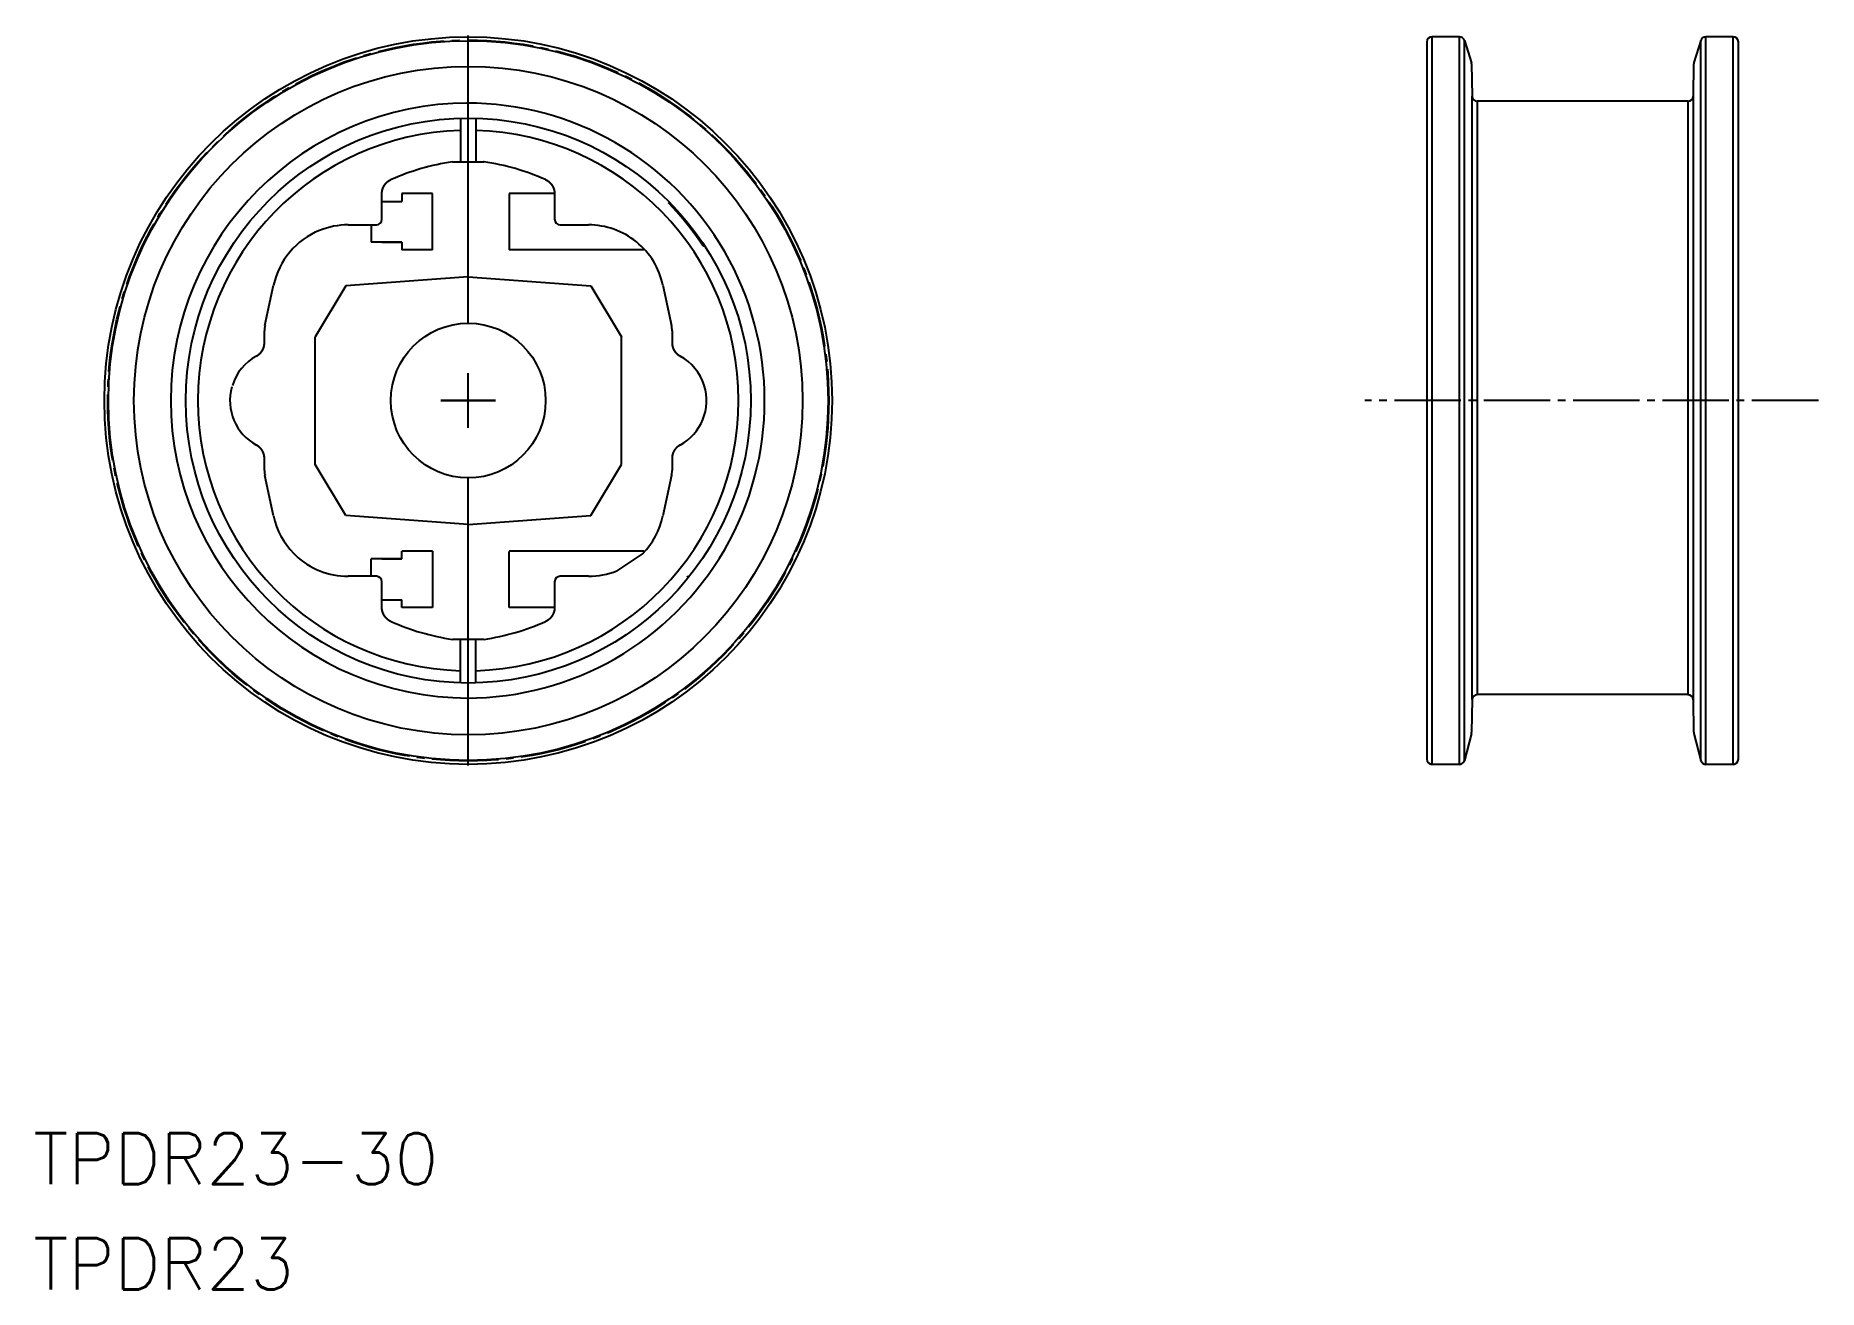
# Model space of a CAD drawing. Extents: x 16 to 365, y 6 to 252.
import ezdxf

# ---------------------------------------------------------------- set-up
doc = ezdxf.new("R2010")
doc.units = 0
doc.linetypes.add('CENTER', pattern=[17.5, 13, -1.5, 1.5, -1.5])
doc.layers.get('0').update_dxf_attribs({"linetype": 'CONTINUOUS'})
doc.layers.add('CENTER', color=1, linetype='CENTER')
doc.layers.add('SIZE', color=7, linetype='CONTINUOUS')
doc.styles.get("Standard").update_dxf_attribs({"font": 'txt.shx', "bigfont": 'extfont.shx'})

# ---------------------------------------------------------------- blocks, each defined once
blk = doc.blocks.new('*U4')
at = {"color": 7, "linetype": 'CONTINUOUS'}
blk.add_text('TPDR23-30', height=10, dxfattribs=at).set_placement((15.61, 26.64))
blk = doc.blocks.new('*U5')
at = {"color": 7, "linetype": 'CONTINUOUS'}
blk.add_text('TPDR23', height=10, dxfattribs=at).set_placement((15.61, 6.05))

msp = doc.modelspace()

# ---------------------------------------------------------------- linework, layer by layer
at = {"color": 7, "linetype": 'CONTINUOUS'}
for p, q in [((100.76, 195.28), (100.76, 251.61)), ((289.49, 251.38), (289.49, 108.88)), ((294.87, 251.38), (289.49, 251.38)), ((294.87, 108.88), (294.87, 251.38)), ((343.1, 108.88), (343.1, 251.38)), ((348.49, 251.38), (343.1, 251.38)), ((348.49, 108.88), (348.49, 251.38)), ((288.49, 250.38), (288.49, 109.88)), ((295.84, 109.62), (295.84, 250.64)), ((295.84, 250.64), (297.23, 246.28)), ((342.14, 250.64), (340.77, 246.35)), ((342.14, 109.62), (342.14, 250.64)), ((349.49, 109.88), (349.49, 250.38)), ((297.24, 246.11), (297.36, 239.73)), ((340.73, 246.11), (340.62, 239.73)), ((297.36, 121.55), (297.36, 239.73)), ((298.35, 238.76), (298.35, 122.53)), ((339.63, 238.76), (298.35, 238.76)), ((339.63, 122.53), (339.63, 238.76)), ((340.62, 239.73), (340.62, 121.55)), ((99.26, 235.43), (99.26, 226.92)), ((102.26, 235.43), (102.26, 226.92)), ((97.67, 226.91), (103.84, 226.91)), ((83.84, 215.63), (83.84, 220.66)), ((93.76, 220.66), (87.76, 220.66)), ((93.76, 220.66), (87.76, 220.66)), ((87.76, 220.66), (87.76, 219.15)), ((93.76, 209.65), (93.76, 220.66)), ((117.67, 220.66), (108.76, 220.66)), ((108.76, 220.66), (108.76, 209.66)), ((117.67, 220.66), (117.67, 215.63)), ((117.67, 220.66), (117.67, 215.63)), ((83.84, 219.15), (87.76, 219.15)), ((77.22, 214.54), (82.76, 214.54)), ((81.76, 214.54), (81.76, 211.15)), ((118.76, 214.54), (124.3, 214.54)), ((87.76, 211.15), (81.76, 211.15)), ((83.84, 211.15), (87.76, 211.15)), ((87.76, 211.15), (87.76, 209.65)), ((93.76, 209.65), (87.76, 209.65)), ((135.14, 209.65), (108.76, 209.65)), ((134.23, 210.79), (134.22, 210.79)), ((60.95, 194.84), (62.63, 202.73)), ((76.76, 202.63), (70.76, 192.63)), ((100.76, 204.38), (76.76, 202.63)), ((100.76, 204.38), (124.76, 202.63)), ((124.76, 202.63), (130.76, 192.63)), ((138.88, 202.73), (140.56, 194.84)), ((60.84, 191.48), (60.84, 193.82)), ((70.76, 167.63), (70.76, 192.63)), ((130.76, 167.63), (130.76, 192.63)), ((140.67, 193.82), (140.67, 191.48)), ((60.84, 166.45), (60.84, 168.78)), ((76.76, 157.63), (70.76, 167.63)), ((124.76, 157.63), (130.76, 167.63)), ((140.67, 168.78), (140.67, 166.45)), ((62.63, 157.53), (60.95, 165.43)), ((100.76, 108.66), (100.76, 164.98)), ((140.56, 165.43), (138.88, 157.53)), ((100.76, 155.88), (76.76, 157.63)), ((100.76, 155.88), (124.76, 157.63)), ((66.57, 150.18), (66.58, 150.18)), ((66.58, 150.18), (67.29, 149.47)), ((66.58, 150.18), (66.58, 150.18)), ((93.76, 150.61), (87.76, 150.61)), ((87.76, 149.11), (87.76, 150.61)), ((93.76, 150.61), (93.76, 139.6)), ((135.14, 150.61), (108.76, 150.61)), ((108.76, 139.6), (108.76, 150.6)), ((134.94, 150.18), (129.87, 146.8)), ((87.76, 149.11), (81.76, 149.11)), ((81.76, 145.72), (81.76, 149.11)), ((83.84, 149.11), (87.76, 149.11)), ((82.76, 145.72), (77.22, 145.72)), ((83.84, 139.6), (83.84, 144.63)), ((117.67, 144.63), (117.67, 139.6)), ((124.3, 145.72), (118.76, 145.72)), ((83.84, 141.11), (87.76, 141.11)), ((87.76, 139.6), (87.76, 141.11)), ((93.76, 139.6), (87.76, 139.6)), ((93.76, 139.6), (87.76, 139.6)), ((117.67, 139.6), (108.76, 139.6)), ((103.84, 133.35), (97.67, 133.35)), ((99.26, 124.84), (99.26, 133.35)), ((102.26, 124.84), (102.26, 133.35)), ((339.63, 122.53), (298.35, 122.53)), ((297.36, 121.55), (297.24, 115.17)), ((340.62, 121.55), (340.73, 115.17)), ((297.21, 114.93), (295.84, 109.62)), ((340.77, 114.93), (342.14, 109.62)), ((294.87, 108.88), (289.49, 108.88)), ((348.49, 108.88), (343.1, 108.88))]:
    msp.add_line(p, q, dxfattribs=at)
at = {"color": 7}
for points in [[(103.84, 226.91, 0), (103.84, 226.91, 0), (103.84, 226.91, 0), (103.84, 226.91, 0), (103.84, 226.91, 0), (103.84, 226.91, 0), (103.84, 226.91, 0), (103.84, 226.91, 0), (103.84, 226.91, 0), (103.83, 226.91, 0), (103.83, 226.91, 0), (103.83, 226.91, 0), (103.83, 226.91, 0), (103.83, 226.91, 0), (103.83, 226.91, 0), (103.83, 226.91, 0), (103.83, 226.91, 0), (103.83, 226.91, 0), (103.83, 226.91, 0), (103.83, 226.91, 0), (103.83, 226.91, 0), (103.83, 226.91, 0), (103.83, 226.91, 0), (103.83, 226.91, 0), (103.83, 226.91, 0), (103.83, 226.91, 0), (103.83, 226.91, 0), (103.82, 226.91, 0), (103.82, 226.91, 0), (103.82, 226.91, 0), (103.82, 226.91, 0), (103.82, 226.91, 0), (103.82, 226.91, 0), (103.82, 226.91, 0), (103.82, 226.91, 0), (103.82, 226.91, 0), (103.82, 226.91, 0), (103.82, 226.91, 0), (103.82, 226.91, 0), (103.82, 226.91, 0), (103.82, 226.91, 0), (103.82, 226.91, 0), (103.82, 226.91, 0), (103.81, 226.91, 0), (103.81, 226.91, 0), (103.81, 226.91, 0), (103.81, 226.91, 0), (103.81, 226.91, 0), (103.81, 226.91, 0), (103.81, 226.91, 0), (103.81, 226.91, 0), (103.81, 226.91, 0), (103.81, 226.91, 0), (103.81, 226.91, 0), (103.81, 226.91, 0), (103.81, 226.91, 0), (103.81, 226.91, 0), (103.81, 226.91, 0), (103.81, 226.91, 0), (103.81, 226.91, 0), (103.81, 226.91, 0), (103.8, 226.91, 0), (103.8, 226.91, 0), (103.8, 226.91, 0), (103.8, 226.91, 0), (103.8, 226.91, 0), (103.8, 226.91, 0), (103.8, 226.91, 0), (103.8, 226.91, 0), (103.8, 226.91, 0), (103.8, 226.91, 0), (103.8, 226.91, 0), (103.8, 226.91, 0), (103.8, 226.91, 0), (103.8, 226.91, 0), (103.8, 226.92, 0), (103.8, 226.92, 0), (103.8, 226.92, 0), (103.79, 226.92, 0), (103.79, 226.92, 0), (103.79, 226.92, 0), (103.79, 226.92, 0), (103.79, 226.92, 0), (103.79, 226.92, 0), (103.79, 226.92, 0), (103.79, 226.92, 0), (103.79, 226.92, 0), (103.79, 226.92, 0), (103.79, 226.92, 0), (103.79, 226.92, 0), (103.79, 226.92, 0), (103.79, 226.92, 0), (103.79, 226.92, 0), (103.78, 226.92, 0), (103.78, 226.92, 0), (103.78, 226.92, 0), (103.78, 226.92, 0), (103.78, 226.92, 0), (103.78, 226.92, 0), (103.78, 226.92, 0), (103.78, 226.92, 0), (103.78, 226.92, 0), (103.78, 226.92, 0), (103.78, 226.92, 0), (103.78, 226.92, 0), (103.78, 226.92, 0), (103.78, 226.92, 0), (103.78, 226.92, 0), (103.78, 226.92, 0), (103.78, 226.92, 0), (103.78, 226.92, 0), (103.78, 226.92, 0), (103.77, 226.92, 0), (103.77, 226.92, 0), (103.77, 226.92, 0), (103.77, 226.92, 0), (103.77, 226.92, 0), (103.77, 226.92, 0), (103.77, 226.92, 0), (103.77, 226.92, 0), (103.77, 226.92, 0), (103.77, 226.92, 0), (103.77, 226.92, 0), (103.77, 226.92, 0), (103.77, 226.92, 0), (103.77, 226.92, 0), (103.77, 226.92, 0), (103.77, 226.92, 0), (103.77, 226.92, 0), (103.76, 226.92, 0), (103.76, 226.92, 0), (103.76, 226.92, 0), (103.76, 226.92, 0), (103.76, 226.92, 0), (103.76, 226.92, 0), (103.76, 226.92, 0), (103.76, 226.92, 0), (103.76, 226.92, 0), (103.76, 226.92, 0), (103.76, 226.92, 0), (103.76, 226.92, 0), (103.76, 226.92, 0), (103.76, 226.92, 0), (103.76, 226.92, 0), (103.75, 226.92, 0), (103.75, 226.92, 0), (103.75, 226.92, 0), (103.75, 226.92, 0), (103.75, 226.92, 0), (103.75, 226.92, 0), (103.75, 226.92, 0), (103.75, 226.92, 0), (103.75, 226.92, 0), (103.75, 226.92, 0), (103.75, 226.92, 0), (103.75, 226.92, 0), (103.75, 226.92, 0), (103.75, 226.92, 0), (103.75, 226.92, 0), (103.75, 226.92, 0)], [(103.75, 226.92, 0), (103.75, 226.92, 0), (103.75, 226.92, 0), (103.75, 226.92, 0), (103.75, 226.92, 0), (103.75, 226.92, 0), (103.75, 226.92, 0), (103.75, 226.92, 0), (103.75, 226.92, 0), (103.75, 226.92, 0), (103.75, 226.92, 0), (103.75, 226.92, 0), (103.75, 226.92, 0), (103.75, 226.92, 0), (103.75, 226.92, 0), (103.75, 226.92, 0), (103.76, 226.92, 0), (103.76, 226.92, 0), (103.76, 226.92, 0), (103.76, 226.92, 0), (103.76, 226.92, 0), (103.76, 226.92, 0), (103.76, 226.92, 0), (103.76, 226.92, 0), (103.76, 226.92, 0), (103.76, 226.92, 0), (103.76, 226.92, 0), (103.76, 226.92, 0), (103.76, 226.92, 0), (103.76, 226.92, 0), (103.76, 226.92, 0), (103.77, 226.92, 0), (103.77, 226.92, 0), (103.77, 226.92, 0), (103.77, 226.92, 0), (103.77, 226.92, 0), (103.77, 226.92, 0), (103.77, 226.92, 0), (103.77, 226.92, 0), (103.77, 226.92, 0), (103.77, 226.92, 0), (103.77, 226.92, 0), (103.77, 226.92, 0), (103.77, 226.92, 0), (103.77, 226.92, 0), (103.77, 226.92, 0), (103.77, 226.92, 0), (103.77, 226.92, 0), (103.78, 226.92, 0), (103.78, 226.92, 0), (103.78, 226.92, 0), (103.78, 226.92, 0), (103.78, 226.92, 0), (103.78, 226.92, 0), (103.78, 226.92, 0), (103.78, 226.92, 0), (103.78, 226.92, 0), (103.78, 226.92, 0), (103.78, 226.92, 0), (103.78, 226.92, 0), (103.78, 226.92, 0), (103.78, 226.92, 0), (103.78, 226.92, 0), (103.78, 226.92, 0), (103.78, 226.92, 0), (103.78, 226.92, 0), (103.78, 226.92, 0), (103.79, 226.92, 0), (103.79, 226.92, 0), (103.79, 226.92, 0), (103.79, 226.92, 0), (103.79, 226.92, 0), (103.79, 226.92, 0), (103.79, 226.92, 0), (103.79, 226.92, 0), (103.79, 226.92, 0), (103.79, 226.92, 0), (103.79, 226.92, 0), (103.79, 226.92, 0), (103.79, 226.92, 0), (103.79, 226.92, 0), (103.79, 226.92, 0), (103.8, 226.92, 0), (103.8, 226.92, 0), (103.8, 226.92, 0), (103.8, 226.91, 0), (103.8, 226.91, 0), (103.8, 226.91, 0), (103.8, 226.91, 0), (103.8, 226.91, 0), (103.8, 226.91, 0), (103.8, 226.91, 0), (103.8, 226.91, 0), (103.8, 226.91, 0), (103.8, 226.91, 0), (103.8, 226.91, 0), (103.8, 226.91, 0), (103.8, 226.91, 0), (103.8, 226.91, 0), (103.81, 226.91, 0), (103.81, 226.91, 0), (103.81, 226.91, 0), (103.81, 226.91, 0), (103.81, 226.91, 0), (103.81, 226.91, 0), (103.81, 226.91, 0), (103.81, 226.91, 0), (103.81, 226.91, 0), (103.81, 226.91, 0), (103.81, 226.91, 0), (103.81, 226.91, 0), (103.81, 226.91, 0), (103.81, 226.91, 0), (103.81, 226.91, 0), (103.81, 226.91, 0), (103.81, 226.91, 0), (103.81, 226.91, 0), (103.82, 226.91, 0), (103.82, 226.91, 0), (103.82, 226.91, 0), (103.82, 226.91, 0), (103.82, 226.91, 0), (103.82, 226.91, 0), (103.82, 226.91, 0), (103.82, 226.91, 0), (103.82, 226.91, 0), (103.82, 226.91, 0), (103.82, 226.91, 0), (103.82, 226.91, 0), (103.82, 226.91, 0), (103.82, 226.91, 0), (103.82, 226.91, 0), (103.82, 226.91, 0), (103.83, 226.91, 0), (103.83, 226.91, 0), (103.83, 226.91, 0), (103.83, 226.91, 0), (103.83, 226.91, 0), (103.83, 226.91, 0), (103.83, 226.91, 0), (103.83, 226.91, 0), (103.83, 226.91, 0), (103.83, 226.91, 0), (103.83, 226.91, 0), (103.83, 226.91, 0), (103.83, 226.91, 0), (103.83, 226.91, 0), (103.83, 226.91, 0), (103.83, 226.91, 0), (103.83, 226.91, 0), (103.83, 226.91, 0), (103.84, 226.91, 0), (103.84, 226.91, 0), (103.84, 226.91, 0), (103.84, 226.91, 0), (103.84, 226.91, 0), (103.84, 226.91, 0), (103.84, 226.91, 0), (103.84, 226.91, 0), (103.84, 226.91, 0)], [(83.84, 220.66, 0), (83.84, 220.67, 0), (83.84, 220.68, 0), (83.84, 220.69, 0), (83.84, 220.7, 0), (83.84, 220.71, 0), (83.84, 220.72, 0), (83.84, 220.72, 0), (83.84, 220.73, 0), (83.84, 220.74, 0), (83.84, 220.75, 0), (83.84, 220.76, 0), (83.85, 220.77, 0), (83.85, 220.78, 0), (83.85, 220.79, 0), (83.85, 220.8, 0), (83.85, 220.81, 0), (83.85, 220.81, 0), (83.85, 220.82, 0), (83.85, 220.83, 0), (83.85, 220.84, 0), (83.85, 220.85, 0), (83.85, 220.86, 0), (83.85, 220.87, 0), (83.85, 220.88, 0), (83.85, 220.89, 0), (83.85, 220.9, 0), (83.85, 220.9, 0), (83.85, 220.91, 0), (83.85, 220.92, 0), (83.86, 220.93, 0), (83.86, 220.94, 0), (83.86, 220.95, 0), (83.86, 220.96, 0), (83.86, 220.97, 0), (83.86, 220.98, 0), (83.86, 220.99, 0), (83.86, 221, 0), (83.86, 221, 0), (83.86, 221.01, 0), (83.86, 221.02, 0), (83.87, 221.03, 0), (83.87, 221.04, 0), (83.87, 221.05, 0), (83.87, 221.06, 0), (83.87, 221.07, 0), (83.87, 221.07, 0), (83.87, 221.08, 0), (83.87, 221.09, 0), (83.88, 221.1, 0), (83.88, 221.11, 0), (83.88, 221.12, 0), (83.88, 221.13, 0), (83.88, 221.14, 0), (83.88, 221.15, 0), (83.88, 221.16, 0), (83.89, 221.16, 0), (83.89, 221.17, 0), (83.89, 221.18, 0), (83.89, 221.19, 0), (83.89, 221.2, 0), (83.89, 221.21, 0), (83.9, 221.22, 0), (83.9, 221.23, 0), (83.9, 221.24, 0), (83.9, 221.25, 0), (83.9, 221.25, 0), (83.9, 221.26, 0), (83.91, 221.27, 0), (83.91, 221.28, 0), (83.91, 221.29, 0), (83.91, 221.3, 0), (83.91, 221.31, 0), (83.92, 221.31, 0), (83.92, 221.32, 0), (83.92, 221.33, 0), (83.92, 221.34, 0), (83.92, 221.35, 0), (83.93, 221.36, 0), (83.93, 221.37, 0), (83.93, 221.38, 0), (83.93, 221.39, 0), (83.93, 221.4, 0), (83.94, 221.4, 0), (83.94, 221.41, 0), (83.94, 221.42, 0), (83.94, 221.43, 0), (83.95, 221.44, 0), (83.95, 221.45, 0), (83.95, 221.46, 0), (83.95, 221.47, 0), (83.96, 221.47, 0), (83.96, 221.48, 0), (83.96, 221.49, 0), (83.96, 221.5, 0), (83.97, 221.51, 0), (83.97, 221.52, 0), (83.97, 221.53, 0), (83.97, 221.53, 0), (83.98, 221.54, 0), (83.98, 221.55, 0), (83.98, 221.56, 0), (83.98, 221.57, 0), (83.99, 221.58, 0), (83.99, 221.59, 0), (83.99, 221.59, 0), (84, 221.6, 0), (84, 221.61, 0), (84, 221.62, 0), (84, 221.63, 0), (84.01, 221.64, 0), (84.01, 221.65, 0), (84.01, 221.65, 0), (84.02, 221.66, 0), (84.02, 221.67, 0), (84.02, 221.68, 0), (84.02, 221.69, 0), (84.03, 221.7, 0), (84.03, 221.71, 0), (84.03, 221.71, 0), (84.04, 221.72, 0), (84.04, 221.73, 0), (84.04, 221.74, 0), (84.05, 221.75, 0), (84.05, 221.76, 0), (84.05, 221.76, 0), (84.06, 221.77, 0), (84.06, 221.78, 0), (84.06, 221.79, 0), (84.07, 221.8, 0), (84.07, 221.81, 0), (84.07, 221.81, 0), (84.08, 221.82, 0), (84.08, 221.83, 0), (84.08, 221.84, 0), (84.09, 221.85, 0), (84.09, 221.86, 0), (84.1, 221.87, 0), (84.1, 221.87, 0), (84.1, 221.88, 0), (84.11, 221.89, 0), (84.11, 221.9, 0), (84.11, 221.91, 0), (84.12, 221.91, 0), (84.12, 221.92, 0), (84.13, 221.93, 0), (84.13, 221.94, 0), (84.13, 221.95, 0), (84.14, 221.96, 0), (84.14, 221.96, 0), (84.14, 221.97, 0), (84.15, 221.98, 0), (84.15, 221.99, 0), (84.16, 222, 0), (84.16, 222, 0), (84.16, 222.01, 0), (84.17, 222.02, 0), (84.17, 222.03, 0), (84.18, 222.04, 0), (84.18, 222.04, 0), (84.19, 222.05, 0), (84.19, 222.06, 0), (84.19, 222.07, 0), (84.2, 222.08, 0), (84.2, 222.08, 0), (84.21, 222.09, 0), (84.21, 222.1, 0), (84.22, 222.11, 0), (84.22, 222.12, 0), (84.22, 222.12, 0), (84.23, 222.13, 0), (84.23, 222.14, 0), (84.24, 222.15, 0), (84.24, 222.16, 0), (84.25, 222.16, 0), (84.25, 222.17, 0), (84.26, 222.18, 0), (84.26, 222.19, 0), (84.26, 222.19, 0), (84.27, 222.2, 0), (84.27, 222.21, 0), (84.28, 222.22, 0), (84.28, 222.22, 0), (84.29, 222.23, 0), (84.29, 222.24, 0), (84.3, 222.25, 0), (84.3, 222.26, 0), (84.31, 222.26, 0), (84.31, 222.27, 0), (84.32, 222.28, 0), (84.32, 222.29, 0), (84.33, 222.29, 0), (84.33, 222.3, 0), (84.34, 222.31, 0), (84.34, 222.32, 0), (84.35, 222.32, 0), (84.35, 222.33, 0), (84.36, 222.34, 0), (84.36, 222.35, 0), (84.37, 222.35, 0), (84.37, 222.36, 0), (84.38, 222.37, 0), (84.38, 222.38, 0), (84.39, 222.38, 0), (84.39, 222.39, 0), (84.4, 222.4, 0), (84.4, 222.41, 0), (84.41, 222.41, 0), (84.41, 222.42, 0), (84.42, 222.43, 0), (84.42, 222.44, 0), (84.43, 222.44, 0), (84.44, 222.45, 0), (84.44, 222.46, 0), (84.45, 222.46, 0), (84.45, 222.47, 0), (84.46, 222.48, 0), (84.46, 222.49, 0), (84.47, 222.49, 0), (84.47, 222.5, 0), (84.48, 222.51, 0), (84.48, 222.51, 0), (84.49, 222.52, 0), (84.5, 222.53, 0), (84.5, 222.54, 0), (84.51, 222.54, 0), (84.51, 222.55, 0), (84.52, 222.56, 0), (84.52, 222.56, 0), (84.53, 222.57, 0), (84.54, 222.58, 0), (84.54, 222.59, 0), (84.55, 222.59, 0), (84.55, 222.6, 0), (84.56, 222.6, 0), (84.56, 222.61, 0), (84.57, 222.62, 0), (84.58, 222.63, 0), (84.58, 222.63, 0), (84.59, 222.64, 0), (84.59, 222.65, 0), (84.6, 222.65, 0), (84.61, 222.66, 0), (84.61, 222.67, 0), (84.62, 222.67, 0), (84.62, 222.68, 0), (84.63, 222.69, 0), (84.64, 222.69, 0), (84.64, 222.7, 0), (84.65, 222.71, 0), (84.66, 222.71, 0), (84.66, 222.72, 0), (84.67, 222.73, 0), (84.67, 222.73, 0), (84.68, 222.74, 0), (84.69, 222.75, 0), (84.69, 222.75, 0), (84.7, 222.76, 0), (84.71, 222.76, 0), (84.71, 222.77, 0), (84.72, 222.78, 0), (84.72, 222.78, 0), (84.73, 222.79, 0), (84.74, 222.8, 0), (84.74, 222.8, 0), (84.75, 222.81, 0), (84.76, 222.82, 0), (84.76, 222.82, 0), (84.77, 222.83, 0), (84.78, 222.84, 0), (84.78, 222.84, 0), (84.79, 222.85, 0), (84.8, 222.85, 0), (84.8, 222.86, 0), (84.81, 222.87, 0), (84.82, 222.87, 0), (84.82, 222.88, 0), (84.83, 222.88, 0), (84.84, 222.89, 0), (84.84, 222.9, 0), (84.85, 222.9, 0), (84.86, 222.91, 0), (84.86, 222.91, 0), (84.87, 222.92, 0), (84.88, 222.93, 0), (84.88, 222.93, 0), (84.89, 222.94, 0), (84.9, 222.94, 0), (84.9, 222.95, 0), (84.91, 222.96, 0), (84.92, 222.96, 0), (84.93, 222.97, 0), (84.93, 222.97, 0), (84.94, 222.98, 0), (84.95, 222.99, 0), (84.95, 222.99, 0), (84.96, 223, 0), (84.97, 223, 0), (84.97, 223.01, 0), (84.98, 223.01, 0), (84.99, 223.02, 0), (85, 223.02, 0), (85, 223.03, 0), (85.01, 223.03, 0), (85.02, 223.04, 0), (85.02, 223.05, 0), (85.03, 223.05, 0), (85.04, 223.06, 0), (85.05, 223.06, 0), (85.05, 223.07, 0), (85.06, 223.07, 0), (85.07, 223.08, 0), (85.08, 223.08, 0), (85.08, 223.09, 0), (85.09, 223.09, 0), (85.1, 223.1, 0), (85.1, 223.1, 0), (85.11, 223.11, 0), (85.12, 223.12, 0), (85.13, 223.12, 0), (85.13, 223.13, 0), (85.14, 223.13, 0), (85.15, 223.14, 0), (85.16, 223.14, 0), (85.16, 223.15, 0), (85.17, 223.15, 0), (85.18, 223.16, 0), (85.19, 223.16, 0), (85.19, 223.17, 0), (85.2, 223.17, 0), (85.21, 223.18, 0), (85.22, 223.18, 0), (85.22, 223.19, 0), (85.23, 223.19, 0), (85.24, 223.2, 0), (85.25, 223.2, 0), (85.25, 223.21, 0), (85.26, 223.21, 0), (85.27, 223.22, 0), (85.28, 223.22, 0), (85.29, 223.22, 0), (85.29, 223.23, 0), (85.3, 223.23, 0), (85.31, 223.24, 0), (85.32, 223.24, 0), (85.32, 223.25, 0), (85.33, 223.25, 0), (85.34, 223.26, 0), (85.35, 223.26, 0), (85.36, 223.27, 0), (85.36, 223.27, 0), (85.37, 223.28, 0), (85.38, 223.28, 0), (85.39, 223.28, 0), (85.4, 223.29, 0), (85.4, 223.29, 0), (85.41, 223.3, 0), (85.42, 223.3, 0), (85.43, 223.31, 0), (85.43, 223.31, 0), (85.44, 223.31, 0), (85.45, 223.32, 0), (85.46, 223.32, 0), (85.47, 223.33, 0), (85.48, 223.33, 0), (85.48, 223.33, 0), (85.49, 223.34, 0), (85.5, 223.34, 0), (85.51, 223.35, 0), (85.52, 223.35, 0), (85.52, 223.35, 0), (85.53, 223.36, 0), (85.54, 223.36, 0), (85.55, 223.37, 0), (85.56, 223.37, 0), (85.56, 223.37, 0), (85.57, 223.38, 0), (85.58, 223.38, 0), (85.59, 223.39, 0), (85.6, 223.39, 0), (85.61, 223.39, 0), (85.61, 223.4, 0), (85.62, 223.4, 0), (85.63, 223.4, 0)], [(115.88, 223.4, 0), (115.89, 223.4, 0), (115.9, 223.4, 0), (115.91, 223.39, 0), (115.92, 223.39, 0), (115.92, 223.39, 0), (115.93, 223.38, 0), (115.94, 223.38, 0), (115.95, 223.37, 0), (115.96, 223.37, 0), (115.96, 223.37, 0), (115.97, 223.36, 0), (115.98, 223.36, 0), (115.99, 223.35, 0), (116, 223.35, 0), (116, 223.35, 0), (116.01, 223.34, 0), (116.02, 223.34, 0), (116.03, 223.33, 0), (116.04, 223.33, 0), (116.05, 223.33, 0), (116.05, 223.32, 0), (116.06, 223.32, 0), (116.07, 223.31, 0), (116.08, 223.31, 0), (116.08, 223.31, 0), (116.09, 223.3, 0), (116.1, 223.3, 0), (116.11, 223.29, 0), (116.12, 223.29, 0), (116.12, 223.28, 0), (116.13, 223.28, 0), (116.14, 223.28, 0), (116.15, 223.27, 0), (116.16, 223.27, 0), (116.16, 223.26, 0), (116.17, 223.26, 0), (116.18, 223.25, 0), (116.19, 223.25, 0), (116.2, 223.24, 0), (116.2, 223.24, 0), (116.21, 223.23, 0), (116.22, 223.23, 0), (116.23, 223.22, 0), (116.23, 223.22, 0), (116.24, 223.22, 0), (116.25, 223.21, 0), (116.26, 223.21, 0), (116.27, 223.2, 0), (116.27, 223.2, 0), (116.28, 223.19, 0), (116.29, 223.19, 0), (116.3, 223.18, 0), (116.3, 223.18, 0), (116.31, 223.17, 0), (116.32, 223.17, 0), (116.33, 223.16, 0), (116.33, 223.16, 0), (116.34, 223.15, 0), (116.35, 223.15, 0), (116.36, 223.14, 0), (116.36, 223.14, 0), (116.37, 223.13, 0), (116.38, 223.13, 0), (116.39, 223.12, 0), (116.39, 223.12, 0), (116.4, 223.11, 0), (116.41, 223.1, 0), (116.42, 223.1, 0), (116.42, 223.09, 0), (116.43, 223.09, 0), (116.44, 223.08, 0), (116.44, 223.08, 0), (116.45, 223.07, 0), (116.46, 223.07, 0), (116.47, 223.06, 0), (116.47, 223.06, 0), (116.48, 223.05, 0), (116.49, 223.05, 0), (116.5, 223.04, 0), (116.5, 223.03, 0), (116.51, 223.03, 0), (116.52, 223.02, 0), (116.52, 223.02, 0), (116.53, 223.01, 0), (116.54, 223.01, 0), (116.55, 223, 0), (116.55, 223, 0), (116.56, 222.99, 0), (116.57, 222.99, 0), (116.57, 222.98, 0), (116.58, 222.97, 0), (116.59, 222.97, 0), (116.59, 222.96, 0), (116.6, 222.96, 0), (116.61, 222.95, 0), (116.61, 222.94, 0), (116.62, 222.94, 0), (116.63, 222.93, 0), (116.64, 222.93, 0), (116.64, 222.92, 0), (116.65, 222.91, 0), (116.66, 222.91, 0), (116.66, 222.9, 0), (116.67, 222.9, 0), (116.68, 222.89, 0), (116.68, 222.88, 0), (116.69, 222.88, 0), (116.7, 222.87, 0), (116.7, 222.87, 0), (116.71, 222.86, 0), (116.72, 222.85, 0), (116.72, 222.85, 0), (116.73, 222.84, 0), (116.74, 222.84, 0), (116.74, 222.83, 0), (116.75, 222.82, 0), (116.75, 222.82, 0), (116.76, 222.81, 0), (116.77, 222.8, 0), (116.78, 222.8, 0), (116.78, 222.79, 0), (116.79, 222.78, 0), (116.79, 222.78, 0), (116.8, 222.77, 0), (116.81, 222.76, 0), (116.81, 222.76, 0), (116.82, 222.75, 0), (116.83, 222.75, 0), (116.83, 222.74, 0), (116.84, 222.73, 0), (116.84, 222.73, 0), (116.85, 222.72, 0), (116.86, 222.71, 0), (116.86, 222.71, 0), (116.87, 222.7, 0), (116.88, 222.69, 0), (116.88, 222.69, 0), (116.89, 222.68, 0), (116.89, 222.67, 0), (116.9, 222.67, 0), (116.91, 222.66, 0), (116.91, 222.65, 0), (116.92, 222.65, 0), (116.92, 222.64, 0), (116.93, 222.63, 0), (116.94, 222.63, 0), (116.94, 222.62, 0), (116.95, 222.61, 0), (116.95, 222.6, 0), (116.96, 222.6, 0), (116.97, 222.59, 0), (116.97, 222.59, 0), (116.98, 222.58, 0), (116.98, 222.57, 0), (116.99, 222.56, 0), (116.99, 222.56, 0), (117, 222.55, 0), (117, 222.54, 0), (117.01, 222.54, 0), (117.02, 222.53, 0), (117.02, 222.52, 0), (117.03, 222.51, 0), (117.03, 222.51, 0), (117.04, 222.5, 0), (117.04, 222.49, 0), (117.05, 222.49, 0), (117.06, 222.48, 0), (117.06, 222.47, 0), (117.07, 222.46, 0), (117.07, 222.46, 0), (117.08, 222.45, 0), (117.08, 222.44, 0), (117.09, 222.44, 0), (117.09, 222.43, 0), (117.1, 222.42, 0), (117.1, 222.41, 0), (117.11, 222.41, 0), (117.11, 222.4, 0), (117.12, 222.39, 0), (117.12, 222.38, 0), (117.13, 222.38, 0), (117.14, 222.37, 0), (117.14, 222.36, 0), (117.14, 222.35, 0), (117.15, 222.35, 0), (117.16, 222.34, 0), (117.16, 222.33, 0), (117.17, 222.32, 0), (117.17, 222.32, 0), (117.18, 222.31, 0), (117.18, 222.3, 0), (117.19, 222.29, 0), (117.19, 222.29, 0), (117.19, 222.28, 0), (117.2, 222.27, 0), (117.2, 222.26, 0), (117.21, 222.26, 0), (117.22, 222.25, 0), (117.22, 222.24, 0), (117.22, 222.23, 0), (117.23, 222.22, 0), (117.23, 222.22, 0), (117.24, 222.21, 0), (117.24, 222.2, 0), (117.25, 222.19, 0), (117.25, 222.19, 0), (117.26, 222.18, 0), (117.26, 222.17, 0), (117.27, 222.16, 0), (117.27, 222.16, 0), (117.28, 222.15, 0), (117.28, 222.14, 0), (117.28, 222.13, 0), (117.29, 222.12, 0), (117.29, 222.12, 0), (117.3, 222.11, 0), (117.3, 222.1, 0), (117.31, 222.09, 0), (117.31, 222.08, 0), (117.31, 222.08, 0), (117.32, 222.07, 0), (117.32, 222.06, 0), (117.33, 222.05, 0), (117.33, 222.04, 0), (117.33, 222.04, 0), (117.34, 222.03, 0), (117.34, 222.02, 0), (117.35, 222.01, 0), (117.35, 222, 0), (117.36, 222, 0), (117.36, 221.99, 0), (117.36, 221.98, 0), (117.37, 221.97, 0), (117.37, 221.96, 0), (117.38, 221.96, 0), (117.38, 221.95, 0), (117.38, 221.94, 0), (117.39, 221.93, 0), (117.39, 221.92, 0), (117.39, 221.91, 0), (117.4, 221.91, 0), (117.4, 221.9, 0), (117.41, 221.89, 0), (117.41, 221.88, 0), (117.41, 221.87, 0), (117.42, 221.87, 0), (117.42, 221.86, 0), (117.42, 221.85, 0), (117.43, 221.84, 0), (117.43, 221.83, 0), (117.44, 221.82, 0), (117.44, 221.81, 0), (117.44, 221.81, 0), (117.44, 221.8, 0), (117.45, 221.79, 0), (117.45, 221.78, 0), (117.45, 221.77, 0), (117.46, 221.76, 0), (117.46, 221.76, 0), (117.47, 221.75, 0), (117.47, 221.74, 0), (117.47, 221.73, 0), (117.47, 221.72, 0), (117.48, 221.71, 0), (117.48, 221.71, 0), (117.48, 221.7, 0), (117.49, 221.69, 0), (117.49, 221.68, 0), (117.49, 221.67, 0), (117.5, 221.66, 0), (117.5, 221.65, 0), (117.5, 221.65, 0), (117.51, 221.64, 0), (117.51, 221.63, 0), (117.51, 221.62, 0), (117.52, 221.61, 0), (117.52, 221.6, 0), (117.52, 221.59, 0), (117.52, 221.59, 0), (117.53, 221.58, 0), (117.53, 221.57, 0), (117.53, 221.56, 0), (117.53, 221.55, 0), (117.54, 221.54, 0), (117.54, 221.53, 0), (117.54, 221.53, 0), (117.54, 221.52, 0), (117.55, 221.51, 0), (117.55, 221.5, 0), (117.55, 221.49, 0), (117.56, 221.48, 0), (117.56, 221.47, 0), (117.56, 221.47, 0), (117.56, 221.46, 0), (117.56, 221.45, 0), (117.57, 221.44, 0), (117.57, 221.43, 0), (117.57, 221.42, 0), (117.57, 221.41, 0), (117.58, 221.4, 0), (117.58, 221.4, 0), (117.58, 221.39, 0), (117.58, 221.38, 0), (117.58, 221.37, 0), (117.59, 221.36, 0), (117.59, 221.35, 0), (117.59, 221.34, 0), (117.59, 221.33, 0), (117.59, 221.32, 0), (117.6, 221.31, 0), (117.6, 221.31, 0), (117.6, 221.3, 0), (117.6, 221.29, 0), (117.61, 221.28, 0), (117.61, 221.27, 0), (117.61, 221.26, 0), (117.61, 221.25, 0), (117.61, 221.25, 0), (117.61, 221.24, 0), (117.61, 221.23, 0), (117.62, 221.22, 0), (117.62, 221.21, 0), (117.62, 221.2, 0), (117.62, 221.19, 0), (117.62, 221.18, 0), (117.62, 221.17, 0), (117.63, 221.16, 0), (117.63, 221.16, 0), (117.63, 221.15, 0), (117.63, 221.14, 0), (117.63, 221.13, 0), (117.63, 221.12, 0), (117.64, 221.11, 0), (117.64, 221.1, 0), (117.64, 221.09, 0), (117.64, 221.08, 0), (117.64, 221.07, 0), (117.64, 221.07, 0), (117.64, 221.06, 0), (117.64, 221.05, 0), (117.64, 221.04, 0), (117.65, 221.03, 0), (117.65, 221.02, 0), (117.65, 221.01, 0), (117.65, 221, 0), (117.65, 221, 0), (117.65, 220.99, 0), (117.65, 220.98, 0), (117.65, 220.97, 0), (117.65, 220.96, 0), (117.66, 220.95, 0), (117.66, 220.94, 0), (117.66, 220.93, 0), (117.66, 220.92, 0), (117.66, 220.91, 0), (117.66, 220.9, 0), (117.66, 220.9, 0), (117.66, 220.89, 0), (117.66, 220.88, 0), (117.66, 220.87, 0), (117.66, 220.86, 0), (117.66, 220.85, 0), (117.66, 220.84, 0), (117.66, 220.83, 0), (117.67, 220.82, 0), (117.67, 220.81, 0), (117.67, 220.81, 0), (117.67, 220.8, 0), (117.67, 220.79, 0), (117.67, 220.78, 0), (117.67, 220.77, 0), (117.67, 220.76, 0), (117.67, 220.75, 0), (117.67, 220.74, 0), (117.67, 220.73, 0), (117.67, 220.72, 0), (117.67, 220.72, 0), (117.67, 220.71, 0), (117.67, 220.7, 0), (117.67, 220.69, 0), (117.67, 220.68, 0), (117.67, 220.67, 0), (117.67, 220.66, 0)], [(115.88, 223.4, 0), (115.89, 223.4, 0), (115.9, 223.4, 0), (115.91, 223.39, 0), (115.91, 223.39, 0), (115.92, 223.39, 0), (115.93, 223.38, 0), (115.94, 223.38, 0), (115.95, 223.37, 0), (115.95, 223.37, 0), (115.96, 223.37, 0), (115.97, 223.36, 0), (115.98, 223.36, 0), (115.99, 223.35, 0), (116, 223.35, 0), (116, 223.35, 0), (116.01, 223.34, 0), (116.02, 223.34, 0), (116.03, 223.33, 0), (116.04, 223.33, 0), (116.04, 223.33, 0), (116.05, 223.32, 0), (116.06, 223.32, 0), (116.07, 223.31, 0), (116.08, 223.31, 0), (116.08, 223.31, 0), (116.09, 223.3, 0), (116.1, 223.3, 0), (116.11, 223.29, 0), (116.12, 223.29, 0), (116.12, 223.28, 0), (116.13, 223.28, 0), (116.14, 223.28, 0), (116.15, 223.27, 0), (116.16, 223.27, 0), (116.16, 223.26, 0), (116.17, 223.26, 0), (116.18, 223.25, 0), (116.19, 223.25, 0), (116.19, 223.24, 0), (116.2, 223.24, 0), (116.21, 223.23, 0), (116.22, 223.23, 0), (116.23, 223.22, 0), (116.23, 223.22, 0), (116.24, 223.22, 0), (116.25, 223.21, 0), (116.26, 223.21, 0), (116.26, 223.2, 0), (116.27, 223.2, 0), (116.28, 223.19, 0), (116.29, 223.19, 0), (116.3, 223.18, 0), (116.3, 223.18, 0), (116.31, 223.17, 0), (116.32, 223.17, 0), (116.33, 223.16, 0), (116.33, 223.16, 0), (116.34, 223.15, 0), (116.35, 223.15, 0), (116.36, 223.14, 0), (116.36, 223.14, 0), (116.37, 223.13, 0), (116.38, 223.13, 0), (116.39, 223.12, 0), (116.39, 223.12, 0), (116.4, 223.11, 0), (116.41, 223.1, 0), (116.41, 223.1, 0), (116.42, 223.09, 0), (116.43, 223.09, 0), (116.44, 223.08, 0), (116.44, 223.08, 0), (116.45, 223.07, 0), (116.46, 223.07, 0), (116.47, 223.06, 0), (116.47, 223.06, 0), (116.48, 223.05, 0), (116.49, 223.05, 0), (116.49, 223.04, 0), (116.5, 223.03, 0), (116.51, 223.03, 0), (116.52, 223.02, 0), (116.52, 223.02, 0), (116.53, 223.01, 0), (116.54, 223.01, 0), (116.54, 223, 0), (116.55, 223, 0), (116.56, 222.99, 0), (116.56, 222.99, 0), (116.57, 222.98, 0), (116.58, 222.97, 0), (116.59, 222.97, 0), (116.59, 222.96, 0), (116.6, 222.96, 0), (116.61, 222.95, 0), (116.61, 222.94, 0), (116.62, 222.94, 0), (116.63, 222.93, 0), (116.63, 222.93, 0), (116.64, 222.92, 0), (116.65, 222.91, 0), (116.66, 222.91, 0), (116.66, 222.9, 0), (116.67, 222.9, 0), (116.67, 222.89, 0), (116.68, 222.88, 0), (116.69, 222.88, 0), (116.69, 222.87, 0), (116.7, 222.87, 0), (116.71, 222.86, 0), (116.72, 222.85, 0), (116.72, 222.85, 0), (116.73, 222.84, 0), (116.73, 222.84, 0), (116.74, 222.83, 0), (116.75, 222.82, 0), (116.75, 222.82, 0), (116.76, 222.81, 0), (116.77, 222.8, 0), (116.77, 222.8, 0), (116.78, 222.79, 0), (116.79, 222.78, 0), (116.79, 222.78, 0), (116.8, 222.77, 0), (116.81, 222.76, 0), (116.81, 222.76, 0), (116.82, 222.75, 0), (116.83, 222.75, 0), (116.83, 222.74, 0), (116.84, 222.73, 0), (116.84, 222.73, 0), (116.85, 222.72, 0), (116.86, 222.71, 0), (116.86, 222.71, 0), (116.87, 222.7, 0), (116.87, 222.69, 0), (116.88, 222.69, 0), (116.89, 222.68, 0), (116.89, 222.67, 0), (116.9, 222.67, 0), (116.91, 222.66, 0), (116.91, 222.65, 0), (116.92, 222.65, 0), (116.92, 222.64, 0), (116.93, 222.63, 0), (116.94, 222.63, 0), (116.94, 222.62, 0), (116.95, 222.61, 0), (116.95, 222.6, 0), (116.96, 222.6, 0), (116.96, 222.59, 0), (116.97, 222.59, 0), (116.97, 222.58, 0), (116.98, 222.57, 0), (116.99, 222.56, 0), (116.99, 222.56, 0), (117, 222.55, 0), (117, 222.54, 0), (117.01, 222.54, 0), (117.02, 222.53, 0), (117.02, 222.52, 0), (117.03, 222.51, 0), (117.03, 222.51, 0), (117.04, 222.5, 0), (117.04, 222.49, 0), (117.05, 222.49, 0), (117.05, 222.48, 0), (117.06, 222.47, 0), (117.06, 222.46, 0), (117.07, 222.46, 0), (117.08, 222.45, 0), (117.08, 222.44, 0), (117.09, 222.44, 0), (117.09, 222.43, 0), (117.1, 222.42, 0), (117.1, 222.41, 0), (117.11, 222.41, 0), (117.11, 222.4, 0), (117.12, 222.39, 0), (117.12, 222.38, 0), (117.13, 222.38, 0), (117.13, 222.37, 0), (117.14, 222.36, 0), (117.14, 222.35, 0), (117.15, 222.35, 0), (117.16, 222.34, 0), (117.16, 222.33, 0), (117.17, 222.32, 0), (117.17, 222.32, 0), (117.17, 222.31, 0), (117.18, 222.3, 0), (117.18, 222.29, 0), (117.19, 222.29, 0), (117.19, 222.28, 0), (117.2, 222.27, 0), (117.2, 222.26, 0), (117.21, 222.26, 0), (117.21, 222.25, 0), (117.22, 222.24, 0), (117.22, 222.23, 0), (117.23, 222.22, 0), (117.23, 222.22, 0), (117.24, 222.21, 0), (117.24, 222.2, 0), (117.25, 222.19, 0), (117.25, 222.19, 0), (117.26, 222.18, 0), (117.26, 222.17, 0), (117.27, 222.16, 0), (117.27, 222.16, 0), (117.27, 222.15, 0), (117.28, 222.14, 0), (117.28, 222.13, 0), (117.29, 222.12, 0), (117.29, 222.12, 0), (117.3, 222.11, 0), (117.3, 222.1, 0), (117.31, 222.09, 0), (117.31, 222.08, 0), (117.31, 222.08, 0), (117.32, 222.07, 0), (117.32, 222.06, 0), (117.33, 222.05, 0), (117.33, 222.04, 0), (117.33, 222.04, 0), (117.34, 222.03, 0), (117.34, 222.02, 0), (117.35, 222.01, 0), (117.35, 222, 0), (117.36, 222, 0), (117.36, 221.99, 0), (117.36, 221.98, 0), (117.37, 221.97, 0), (117.37, 221.96, 0), (117.37, 221.96, 0), (117.38, 221.95, 0), (117.38, 221.94, 0), (117.39, 221.93, 0), (117.39, 221.92, 0), (117.39, 221.91, 0), (117.4, 221.91, 0), (117.4, 221.9, 0), (117.41, 221.89, 0), (117.41, 221.88, 0), (117.41, 221.87, 0), (117.42, 221.87, 0), (117.42, 221.86, 0), (117.42, 221.85, 0), (117.43, 221.84, 0), (117.43, 221.83, 0), (117.43, 221.82, 0), (117.44, 221.81, 0), (117.44, 221.81, 0), (117.44, 221.8, 0), (117.45, 221.79, 0), (117.45, 221.78, 0), (117.45, 221.77, 0), (117.46, 221.76, 0), (117.46, 221.76, 0), (117.46, 221.75, 0), (117.47, 221.74, 0), (117.47, 221.73, 0), (117.47, 221.72, 0), (117.48, 221.71, 0), (117.48, 221.71, 0), (117.48, 221.7, 0), (117.49, 221.69, 0), (117.49, 221.68, 0), (117.49, 221.67, 0), (117.5, 221.66, 0), (117.5, 221.65, 0), (117.5, 221.65, 0), (117.5, 221.64, 0), (117.51, 221.63, 0), (117.51, 221.62, 0), (117.51, 221.61, 0), (117.52, 221.6, 0), (117.52, 221.59, 0), (117.52, 221.59, 0), (117.53, 221.58, 0), (117.53, 221.57, 0), (117.53, 221.56, 0), (117.53, 221.55, 0), (117.54, 221.54, 0), (117.54, 221.53, 0), (117.54, 221.53, 0), (117.54, 221.52, 0), (117.55, 221.51, 0), (117.55, 221.5, 0), (117.55, 221.49, 0), (117.55, 221.48, 0), (117.56, 221.47, 0), (117.56, 221.47, 0), (117.56, 221.46, 0), (117.56, 221.45, 0), (117.57, 221.44, 0), (117.57, 221.43, 0), (117.57, 221.42, 0), (117.57, 221.41, 0), (117.58, 221.4, 0), (117.58, 221.4, 0), (117.58, 221.39, 0), (117.58, 221.38, 0), (117.58, 221.37, 0), (117.59, 221.36, 0), (117.59, 221.35, 0), (117.59, 221.34, 0), (117.59, 221.33, 0), (117.59, 221.32, 0), (117.6, 221.31, 0), (117.6, 221.31, 0), (117.6, 221.3, 0), (117.6, 221.29, 0), (117.6, 221.28, 0), (117.61, 221.27, 0), (117.61, 221.26, 0), (117.61, 221.25, 0), (117.61, 221.25, 0), (117.61, 221.24, 0), (117.61, 221.23, 0), (117.62, 221.22, 0), (117.62, 221.21, 0), (117.62, 221.2, 0), (117.62, 221.19, 0), (117.62, 221.18, 0), (117.62, 221.17, 0), (117.62, 221.16, 0), (117.63, 221.16, 0), (117.63, 221.15, 0), (117.63, 221.14, 0), (117.63, 221.13, 0), (117.63, 221.12, 0), (117.63, 221.11, 0), (117.64, 221.1, 0), (117.64, 221.09, 0), (117.64, 221.08, 0), (117.64, 221.07, 0), (117.64, 221.07, 0), (117.64, 221.06, 0), (117.64, 221.05, 0), (117.64, 221.04, 0), (117.64, 221.03, 0), (117.65, 221.02, 0), (117.65, 221.01, 0), (117.65, 221, 0), (117.65, 221, 0), (117.65, 220.99, 0), (117.65, 220.98, 0), (117.65, 220.97, 0), (117.65, 220.96, 0), (117.65, 220.95, 0), (117.66, 220.94, 0), (117.66, 220.93, 0), (117.66, 220.92, 0), (117.66, 220.91, 0), (117.66, 220.9, 0), (117.66, 220.9, 0), (117.66, 220.89, 0), (117.66, 220.88, 0), (117.66, 220.87, 0), (117.66, 220.86, 0), (117.66, 220.85, 0), (117.66, 220.84, 0), (117.66, 220.83, 0), (117.66, 220.82, 0), (117.66, 220.81, 0), (117.67, 220.81, 0), (117.67, 220.8, 0), (117.67, 220.79, 0), (117.67, 220.78, 0), (117.67, 220.77, 0), (117.67, 220.76, 0), (117.67, 220.75, 0), (117.67, 220.74, 0), (117.67, 220.73, 0), (117.67, 220.72, 0), (117.67, 220.72, 0), (117.67, 220.71, 0), (117.67, 220.7, 0), (117.67, 220.69, 0), (117.67, 220.68, 0), (117.67, 220.67, 0), (117.67, 220.66, 0)], [(140, 218.88, 0), (140.01, 218.88, 0), (140.01, 218.87, 0), (140.02, 218.87, 0), (140.02, 218.86, 0), (140.03, 218.86, 0), (140.03, 218.85, 0), (140.04, 218.85, 0), (140.04, 218.84, 0), (140.05, 218.84, 0), (140.05, 218.84, 0), (140.06, 218.83, 0), (140.06, 218.82, 0), (140.07, 218.82, 0), (140.07, 218.81, 0), (140.08, 218.81, 0), (140.08, 218.81, 0), (140.09, 218.8, 0), (140.09, 218.8, 0), (140.1, 218.79, 0), (140.1, 218.79, 0), (140.11, 218.78, 0), (140.11, 218.78, 0), (140.12, 218.77, 0), (140.12, 218.77, 0), (140.13, 218.76, 0), (140.13, 218.76, 0), (140.14, 218.75, 0), (140.15, 218.75, 0), (140.15, 218.74, 0), (140.16, 218.74, 0), (140.16, 218.73, 0), (140.16, 218.73, 0), (140.17, 218.72, 0), (140.18, 218.72, 0), (140.18, 218.71, 0), (140.19, 218.71, 0), (140.19, 218.7, 0), (140.19, 218.7, 0), (140.2, 218.69, 0), (140.21, 218.69, 0), (140.21, 218.68, 0), (140.22, 218.68, 0), (140.22, 218.67, 0), (140.22, 218.67, 0), (140.23, 218.66, 0), (140.24, 218.66, 0), (140.24, 218.65, 0), (140.25, 218.65, 0), (140.25, 218.64, 0), (140.25, 218.64, 0), (140.26, 218.63, 0), (140.26, 218.63, 0), (140.27, 218.62, 0), (140.28, 218.62, 0), (140.28, 218.61, 0), (140.28, 218.61, 0), (140.29, 218.6, 0), (140.29, 218.6, 0), (140.3, 218.59, 0), (140.31, 218.59, 0), (140.31, 218.58, 0), (140.31, 218.58, 0), (140.32, 218.57, 0), (140.32, 218.57, 0), (140.33, 218.56, 0), (140.34, 218.56, 0), (140.34, 218.55, 0), (140.34, 218.55, 0), (140.35, 218.54, 0), (140.35, 218.54, 0), (140.36, 218.53, 0), (140.37, 218.53, 0), (140.37, 218.52, 0), (140.38, 218.52, 0), (140.38, 218.51, 0), (140.38, 218.51, 0), (140.39, 218.5, 0), (140.4, 218.5, 0), (140.4, 218.49, 0), (140.41, 218.49, 0), (140.41, 218.48, 0), (140.41, 218.48, 0), (140.42, 218.47, 0), (140.43, 218.47, 0), (140.43, 218.46, 0), (140.43, 218.46, 0), (140.44, 218.45, 0), (140.44, 218.45, 0), (140.45, 218.44, 0), (140.45, 218.44, 0), (140.46, 218.43, 0), (140.46, 218.43, 0), (140.47, 218.42, 0), (140.47, 218.42, 0), (140.48, 218.41, 0), (140.48, 218.41, 0), (140.49, 218.4, 0), (140.49, 218.4, 0), (140.5, 218.39, 0), (140.5, 218.38, 0), (140.51, 218.38, 0), (140.51, 218.38, 0), (140.52, 218.37, 0), (140.52, 218.37, 0), (140.53, 218.36, 0), (140.53, 218.35, 0), (140.54, 218.35, 0), (140.54, 218.34, 0), (140.55, 218.34, 0), (140.55, 218.34, 0), (140.56, 218.33, 0), (140.56, 218.32, 0), (140.57, 218.32, 0), (140.57, 218.31, 0), (140.58, 218.31, 0), (140.58, 218.3, 0), (140.59, 218.3, 0), (140.59, 218.29, 0), (140.6, 218.29, 0), (140.6, 218.28, 0), (140.61, 218.28, 0), (140.61, 218.27, 0), (140.62, 218.27, 0), (140.62, 218.26, 0), (140.63, 218.26, 0), (140.63, 218.25, 0), (140.64, 218.25, 0), (140.64, 218.24, 0), (140.65, 218.24, 0), (140.65, 218.23, 0), (140.66, 218.23, 0), (140.66, 218.22, 0), (140.67, 218.22, 0), (140.67, 218.21, 0), (140.68, 218.21, 0), (140.68, 218.2, 0), (140.69, 218.2, 0), (140.69, 218.19, 0), (140.7, 218.19, 0), (140.7, 218.18, 0), (140.71, 218.18, 0), (140.71, 218.17, 0), (140.72, 218.17, 0), (140.72, 218.16, 0), (140.72, 218.16, 0), (140.73, 218.15, 0), (140.74, 218.15, 0), (140.74, 218.14, 0), (140.75, 218.14, 0), (140.75, 218.13, 0), (140.75, 218.13, 0), (140.76, 218.12, 0), (140.76, 218.12, 0), (140.77, 218.11, 0), (140.77, 218.11, 0), (140.78, 218.1, 0), (140.78, 218.1, 0), (140.79, 218.09, 0), (140.79, 218.09, 0), (140.8, 218.08, 0), (140.8, 218.07, 0), (140.81, 218.07, 0), (140.81, 218.06, 0), (140.82, 218.06, 0), (140.82, 218.06, 0), (140.83, 218.05, 0), (140.83, 218.04, 0), (140.84, 218.04, 0), (140.84, 218.03, 0), (140.85, 218.03, 0), (140.85, 218.02, 0), (140.86, 218.02, 0), (140.86, 218.01, 0), (140.87, 218.01, 0), (140.87, 218, 0), (140.88, 218, 0), (140.88, 217.99, 0), (140.89, 217.99, 0), (140.89, 217.98, 0), (140.9, 217.98, 0), (140.9, 217.97, 0), (140.91, 217.97, 0), (140.91, 217.96, 0), (140.91, 217.96, 0), (140.92, 217.95, 0), (140.93, 217.95, 0), (140.93, 217.94, 0), (140.94, 217.94, 0), (140.94, 217.93, 0), (140.94, 217.93, 0), (140.95, 217.92, 0), (140.95, 217.92, 0), (140.96, 217.91, 0), (140.96, 217.91, 0), (140.97, 217.9, 0), (140.97, 217.9, 0), (140.98, 217.89, 0), (140.98, 217.89, 0), (140.99, 217.88, 0), (140.99, 217.88, 0), (141, 217.87, 0), (141, 217.87, 0), (141.01, 217.86, 0), (141.01, 217.85, 0), (141.02, 217.85, 0), (141.02, 217.84, 0), (141.03, 217.84, 0), (141.03, 217.83, 0), (141.04, 217.83, 0), (141.04, 217.82, 0), (141.05, 217.82, 0), (141.05, 217.81, 0), (141.06, 217.81, 0), (141.06, 217.8, 0), (141.07, 217.8, 0), (141.07, 217.79, 0), (141.08, 217.79, 0), (141.08, 217.78, 0), (141.09, 217.78, 0), (141.09, 217.77, 0), (141.09, 217.77, 0), (141.1, 217.76, 0), (141.1, 217.76, 0), (141.11, 217.75, 0), (141.11, 217.75, 0), (141.12, 217.74, 0), (141.12, 217.74, 0), (141.13, 217.73, 0), (141.13, 217.73, 0), (141.14, 217.72, 0), (141.14, 217.72, 0), (141.15, 217.71, 0), (141.15, 217.71, 0), (141.16, 217.7, 0), (141.16, 217.69, 0), (141.17, 217.69, 0), (141.17, 217.69, 0), (141.18, 217.68, 0), (141.18, 217.68, 0), (141.19, 217.67, 0), (141.19, 217.66, 0), (141.2, 217.66, 0), (141.2, 217.65, 0), (141.21, 217.65, 0), (141.21, 217.64, 0), (141.22, 217.64, 0), (141.22, 217.63, 0), (141.22, 217.63, 0), (141.23, 217.62, 0), (141.24, 217.62, 0), (141.24, 217.61, 0), (141.25, 217.61, 0), (141.25, 217.6, 0), (141.25, 217.6, 0), (141.26, 217.59, 0), (141.26, 217.59, 0), (141.27, 217.58, 0), (141.27, 217.58, 0), (141.28, 217.57, 0), (141.28, 217.57, 0), (141.29, 217.56, 0), (141.29, 217.56, 0), (141.3, 217.55, 0), (141.3, 217.54, 0), (141.31, 217.54, 0), (141.31, 217.53, 0), (141.32, 217.53, 0), (141.32, 217.53, 0), (141.33, 217.52, 0), (141.33, 217.51, 0), (141.34, 217.51, 0), (141.34, 217.5, 0), (141.34, 217.5, 0), (141.35, 217.49, 0), (141.35, 217.49, 0), (141.36, 217.48, 0), (141.37, 217.48, 0), (141.37, 217.47, 0), (141.37, 217.47, 0), (141.38, 217.46, 0), (141.38, 217.46, 0), (141.39, 217.45, 0), (141.39, 217.45, 0), (141.4, 217.44, 0), (141.4, 217.44, 0), (141.41, 217.43, 0), (141.41, 217.43, 0), (141.42, 217.42, 0), (141.42, 217.41, 0), (141.43, 217.41, 0), (141.43, 217.41, 0), (141.44, 217.4, 0), (141.44, 217.4, 0), (141.45, 217.39, 0), (141.45, 217.38, 0), (141.46, 217.38, 0), (141.46, 217.37, 0), (141.47, 217.37, 0), (141.47, 217.36, 0), (141.47, 217.36, 0), (141.48, 217.35, 0), (141.48, 217.35, 0), (141.49, 217.34, 0), (141.49, 217.34, 0), (141.5, 217.33, 0), (141.5, 217.33, 0), (141.51, 217.32, 0), (141.51, 217.32, 0), (141.52, 217.31, 0), (141.52, 217.31, 0), (141.53, 217.3, 0), (141.53, 217.3, 0), (141.54, 217.29, 0), (141.54, 217.28, 0), (141.55, 217.28, 0), (141.55, 217.28, 0), (141.56, 217.27, 0), (141.56, 217.26, 0), (141.56, 217.26, 0), (141.57, 217.25, 0), (141.57, 217.25, 0), (141.58, 217.24, 0), (141.58, 217.24, 0), (141.59, 217.23, 0), (141.59, 217.23, 0), (141.6, 217.22, 0), (141.6, 217.22, 0), (141.61, 217.21, 0), (141.61, 217.21, 0), (141.62, 217.2, 0), (141.62, 217.2, 0), (141.63, 217.19, 0), (141.63, 217.19, 0), (141.64, 217.18, 0), (141.64, 217.18, 0), (141.65, 217.17, 0), (141.65, 217.16, 0), (141.66, 217.16, 0), (141.66, 217.15, 0), (141.66, 217.15, 0), (141.67, 217.14, 0), (141.68, 217.14, 0), (141.68, 217.13, 0), (141.68, 217.13, 0), (141.69, 217.12, 0), (141.69, 217.12, 0), (141.7, 217.11, 0), (141.7, 217.11, 0), (141.71, 217.1, 0), (141.71, 217.1, 0), (141.72, 217.09, 0), (141.72, 217.09, 0), (141.73, 217.08, 0), (141.73, 217.08, 0), (141.74, 217.07, 0), (141.74, 217.06, 0), (141.75, 217.06, 0), (141.75, 217.06, 0), (141.75, 217.05, 0), (141.76, 217.04, 0), (141.76, 217.04, 0), (141.77, 217.03, 0), (141.77, 217.03, 0), (141.78, 217.02, 0), (141.78, 217.02, 0), (141.79, 217.01, 0), (141.79, 217.01, 0), (141.8, 217, 0), (141.8, 217, 0), (141.81, 216.99, 0), (141.81, 216.99, 0), (141.82, 216.98, 0), (141.82, 216.98, 0), (141.83, 216.97, 0), (141.83, 216.97, 0), (141.84, 216.96, 0), (141.84, 216.96, 0), (141.84, 216.95, 0), (141.85, 216.94, 0), (141.85, 216.94, 0), (141.86, 216.93, 0), (141.86, 216.93, 0), (141.87, 216.92, 0), (141.87, 216.92, 0), (141.88, 216.91, 0), (141.88, 216.91, 0), (141.89, 216.9, 0), (141.89, 216.9, 0), (141.9, 216.89, 0), (141.9, 216.89, 0), (141.91, 216.88, 0), (141.91, 216.88, 0), (141.92, 216.87, 0), (141.92, 216.87, 0), (141.93, 216.86, 0), (141.93, 216.85, 0), (141.94, 216.85, 0), (141.94, 216.84, 0), (141.94, 216.84, 0), (141.95, 216.83, 0), (141.95, 216.83, 0), (141.96, 216.82, 0), (141.96, 216.82, 0), (141.97, 216.81, 0), (141.97, 216.81, 0), (141.98, 216.8, 0), (141.98, 216.8, 0), (141.99, 216.79, 0), (141.99, 216.79, 0), (142, 216.78, 0), (142, 216.78, 0), (142, 216.77, 0), (142.01, 216.76, 0), (142.01, 216.76, 0), (142.02, 216.75, 0), (142.02, 216.75, 0), (142.03, 216.74, 0), (142.03, 216.74, 0), (142.04, 216.73, 0), (142.04, 216.73, 0), (142.05, 216.72, 0), (142.05, 216.72, 0), (142.06, 216.71, 0), (142.06, 216.71, 0), (142.07, 216.7, 0), (142.07, 216.7, 0), (142.07, 216.69, 0), (142.08, 216.69, 0), (142.09, 216.68, 0), (142.09, 216.68, 0), (142.09, 216.67, 0), (142.1, 216.66, 0), (142.1, 216.66, 0), (142.11, 216.65, 0), (142.11, 216.65, 0), (142.12, 216.64, 0), (142.12, 216.64, 0), (142.13, 216.63, 0), (142.13, 216.63, 0), (142.14, 216.62, 0), (142.14, 216.62, 0), (142.15, 216.61, 0), (142.15, 216.61, 0), (142.16, 216.6, 0), (142.16, 216.6, 0), (142.16, 216.59, 0), (142.17, 216.59, 0), (142.17, 216.58, 0), (142.18, 216.57, 0), (142.18, 216.57, 0), (142.19, 216.56, 0), (142.19, 216.56, 0), (142.2, 216.55, 0), (142.2, 216.55, 0), (142.21, 216.54, 0), (142.21, 216.54, 0), (142.22, 216.53, 0), (142.22, 216.53, 0), (142.22, 216.52, 0), (142.23, 216.52, 0), (142.23, 216.51, 0), (142.24, 216.5, 0), (142.24, 216.5, 0), (142.25, 216.5, 0), (142.25, 216.49, 0), (142.26, 216.48, 0), (142.26, 216.48, 0), (142.27, 216.47, 0), (142.27, 216.47, 0), (142.28, 216.46, 0), (142.28, 216.46, 0), (142.28, 216.45, 0), (142.29, 216.45, 0), (142.29, 216.44, 0), (142.3, 216.44, 0), (142.3, 216.43, 0), (142.31, 216.43, 0), (142.31, 216.42, 0), (142.32, 216.41, 0), (142.32, 216.41, 0), (142.33, 216.4, 0), (142.33, 216.4, 0), (142.34, 216.39, 0), (142.34, 216.39, 0), (142.35, 216.38, 0), (142.35, 216.38, 0), (142.35, 216.37, 0), (142.36, 216.37, 0), (142.36, 216.36, 0), (142.37, 216.36, 0), (142.37, 216.35, 0), (142.38, 216.34, 0), (142.38, 216.34, 0), (142.39, 216.34, 0), (142.39, 216.33, 0), (142.4, 216.32, 0), (142.4, 216.32, 0), (142.41, 216.31, 0), (142.41, 216.31, 0), (142.41, 216.3, 0), (142.42, 216.3, 0), (142.43, 216.29, 0), (142.43, 216.29, 0), (142.43, 216.28, 0), (142.44, 216.28, 0), (142.44, 216.27, 0), (142.45, 216.26, 0), (142.45, 216.26, 0), (142.46, 216.25, 0), (142.46, 216.25, 0), (142.47, 216.24, 0), (142.47, 216.24, 0), (142.47, 216.23, 0), (142.48, 216.23, 0), (142.49, 216.22, 0), (142.49, 216.22, 0), (142.49, 216.21, 0), (142.5, 216.21, 0), (142.5, 216.2, 0), (142.51, 216.2, 0), (142.51, 216.19, 0), (142.52, 216.19, 0), (142.52, 216.18, 0), (142.53, 216.17, 0), (142.53, 216.17, 0), (142.53, 216.16, 0), (142.54, 216.16, 0), (142.54, 216.15, 0), (142.55, 216.15, 0), (142.55, 216.14, 0), (142.56, 216.14, 0), (142.56, 216.13, 0), (142.57, 216.13, 0), (142.57, 216.12, 0), (142.58, 216.12, 0), (142.58, 216.11, 0), (142.59, 216.1, 0), (142.59, 216.1, 0), (142.59, 216.09, 0), (142.6, 216.09, 0), (142.6, 216.08, 0), (142.61, 216.08, 0), (142.61, 216.07, 0), (142.62, 216.07, 0), (142.62, 216.06, 0), (142.63, 216.06, 0), (142.63, 216.05, 0), (142.64, 216.05, 0), (142.64, 216.04, 0), (142.65, 216.03, 0), (142.65, 216.03, 0), (142.66, 216.02, 0), (142.66, 216.02, 0), (142.66, 216.01, 0), (142.67, 216.01, 0), (142.67, 216, 0), (142.68, 216, 0), (142.68, 215.99, 0), (142.69, 215.99, 0), (142.69, 215.98, 0), (142.7, 215.98, 0), (142.7, 215.97, 0), (142.71, 215.97, 0), (142.71, 215.96, 0), (142.72, 215.95, 0), (142.72, 215.95, 0), (142.72, 215.94, 0), (142.73, 215.94, 0), (142.73, 215.93, 0), (142.74, 215.93, 0), (142.74, 215.92, 0), (142.75, 215.92, 0), (142.75, 215.91, 0), (142.76, 215.91, 0), (142.76, 215.9, 0), (142.76, 215.9, 0), (142.77, 215.89, 0), (142.77, 215.88, 0), (142.78, 215.88, 0), (142.78, 215.87, 0), (142.79, 215.87, 0), (142.79, 215.86, 0), (142.8, 215.86, 0), (142.8, 215.85, 0), (142.81, 215.85, 0), (142.81, 215.84, 0), (142.81, 215.84, 0), (142.82, 215.83, 0), (142.82, 215.82, 0), (142.83, 215.82, 0), (142.83, 215.81, 0), (142.84, 215.81, 0), (142.84, 215.8, 0), (142.85, 215.8, 0), (142.85, 215.79, 0), (142.86, 215.79, 0), (142.86, 215.78, 0), (142.87, 215.78, 0), (142.87, 215.77, 0), (142.87, 215.76, 0), (142.88, 215.76, 0), (142.88, 215.75, 0), (142.89, 215.75, 0), (142.89, 215.74, 0), (142.9, 215.74, 0), (142.9, 215.73, 0), (142.91, 215.73, 0), (142.91, 215.72, 0), (142.91, 215.72, 0), (142.92, 215.71, 0), (142.92, 215.71, 0), (142.93, 215.7, 0), (142.93, 215.69, 0), (142.94, 215.69, 0), (142.94, 215.68, 0), (142.95, 215.68, 0), (142.95, 215.67, 0), (142.96, 215.67, 0), (142.96, 215.66, 0), (142.97, 215.66, 0), (142.97, 215.65, 0), (142.97, 215.65, 0), (142.98, 215.64, 0), (142.98, 215.63, 0), (142.99, 215.63, 0), (142.99, 215.62, 0), (143, 215.62, 0), (143, 215.61, 0), (143.01, 215.61, 0), (143.01, 215.6, 0), (143.01, 215.6, 0), (143.02, 215.59, 0), (143.02, 215.59, 0), (143.03, 215.58, 0), (143.03, 215.58, 0), (143.04, 215.57, 0), (143.04, 215.56, 0), (143.05, 215.56, 0), (143.05, 215.55, 0), (143.06, 215.55, 0), (143.06, 215.54, 0), (143.06, 215.54, 0), (143.07, 215.53, 0), (143.07, 215.53, 0), (143.08, 215.52, 0), (143.08, 215.52, 0), (143.09, 215.51, 0), (143.09, 215.5, 0), (143.1, 215.5, 0), (143.1, 215.49, 0), (143.11, 215.49, 0), (143.11, 215.48, 0), (143.12, 215.48, 0), (143.12, 215.47, 0), (143.12, 215.47, 0), (143.13, 215.46, 0), (143.13, 215.46, 0), (143.14, 215.45, 0), (143.14, 215.44, 0), (143.15, 215.44, 0), (143.15, 215.43, 0), (143.16, 215.43, 0), (143.16, 215.42, 0), (143.16, 215.42, 0), (143.17, 215.41, 0), (143.17, 215.41, 0), (143.18, 215.4, 0), (143.18, 215.4, 0), (143.19, 215.39, 0), (143.19, 215.38, 0), (143.2, 215.38, 0), (143.2, 215.38, 0), (143.21, 215.37, 0), (143.21, 215.36, 0), (143.21, 215.36, 0), (143.22, 215.35, 0), (143.22, 215.35, 0), (143.23, 215.34, 0), (143.23, 215.34, 0), (143.24, 215.33, 0), (143.24, 215.32, 0), (143.25, 215.32, 0), (143.25, 215.31, 0), (143.25, 215.31, 0), (143.26, 215.3, 0), (143.26, 215.3, 0), (143.27, 215.29, 0), (143.27, 215.29, 0), (143.28, 215.28, 0), (143.28, 215.28, 0), (143.29, 215.27, 0), (143.29, 215.26, 0), (143.29, 215.26, 0), (143.3, 215.25, 0), (143.3, 215.25, 0), (143.31, 215.24, 0), (143.31, 215.24, 0), (143.32, 215.23, 0), (143.32, 215.23, 0), (143.33, 215.22, 0), (143.33, 215.22, 0), (143.34, 215.21, 0), (143.34, 215.21, 0), (143.34, 215.2, 0), (143.35, 215.19, 0), (143.35, 215.19, 0), (143.36, 215.18, 0), (143.36, 215.18, 0), (143.37, 215.17, 0), (143.37, 215.17, 0), (143.38, 215.16, 0), (143.38, 215.16, 0), (143.38, 215.15, 0), (143.39, 215.15, 0), (143.39, 215.14, 0), (143.4, 215.13, 0), (143.4, 215.13, 0), (143.41, 215.12, 0), (143.41, 215.12, 0), (143.42, 215.11, 0), (143.42, 215.11, 0), (143.43, 215.1, 0), (143.43, 215.1, 0), (143.43, 215.09, 0), (143.44, 215.09, 0), (143.44, 215.08, 0), (143.45, 215.07, 0), (143.45, 215.07, 0), (143.46, 215.06, 0), (143.46, 215.06, 0), (143.47, 215.05, 0), (143.47, 215.05, 0), (143.47, 215.04, 0), (143.48, 215.03, 0), (143.48, 215.03, 0), (143.49, 215.03, 0), (143.49, 215.02, 0), (143.5, 215.01, 0), (143.5, 215.01, 0), (143.5, 215, 0), (143.51, 215, 0), (143.51, 214.99, 0), (143.52, 214.99, 0), (143.52, 214.98, 0), (143.53, 214.97, 0), (143.53, 214.97, 0), (143.54, 214.96, 0), (143.54, 214.96, 0), (143.54, 214.95, 0), (143.55, 214.95, 0), (143.55, 214.94, 0), (143.56, 214.94, 0), (143.56, 214.93, 0), (143.57, 214.93, 0), (143.57, 214.92, 0), (143.58, 214.91, 0), (143.58, 214.91, 0), (143.59, 214.9, 0), (143.59, 214.9, 0), (143.59, 214.89, 0), (143.6, 214.89, 0), (143.6, 214.88, 0), (143.61, 214.88, 0), (143.61, 214.87, 0), (143.62, 214.87, 0), (143.62, 214.86, 0), (143.62, 214.85, 0), (143.63, 214.85, 0), (143.63, 214.84, 0), (143.64, 214.84, 0), (143.64, 214.83, 0), (143.65, 214.83, 0), (143.65, 214.82, 0), (143.66, 214.81, 0), (143.66, 214.81, 0), (143.66, 214.8, 0), (143.67, 214.8, 0), (143.67, 214.79, 0), (143.68, 214.79, 0), (143.68, 214.78, 0), (143.69, 214.78, 0), (143.69, 214.77, 0), (143.7, 214.77, 0), (143.7, 214.76, 0), (143.7, 214.75, 0), (143.71, 214.75, 0), (143.71, 214.74, 0), (143.72, 214.74, 0), (143.72, 214.73, 0), (143.73, 214.73, 0), (143.73, 214.72, 0), (143.74, 214.72, 0), (143.74, 214.71, 0), (143.74, 214.71, 0), (143.75, 214.7, 0), (143.75, 214.69, 0), (143.76, 214.69, 0), (143.76, 214.68, 0), (143.77, 214.68, 0)], [(143.71, 214.63, 0), (143.7, 214.64, 0), (143.7, 214.64, 0), (143.7, 214.65, 0), (143.69, 214.65, 0), (143.69, 214.66, 0), (143.69, 214.66, 0), (143.68, 214.66, 0), (143.68, 214.67, 0), (143.67, 214.67, 0), (143.67, 214.68, 0), (143.67, 214.68, 0), (143.66, 214.69, 0), (143.66, 214.69, 0), (143.66, 214.7, 0), (143.65, 214.7, 0), (143.65, 214.71, 0), (143.64, 214.71, 0), (143.64, 214.72, 0), (143.64, 214.72, 0), (143.63, 214.73, 0), (143.63, 214.73, 0), (143.62, 214.74, 0), (143.62, 214.74, 0), (143.62, 214.75, 0), (143.61, 214.75, 0), (143.61, 214.75, 0), (143.61, 214.76, 0), (143.6, 214.76, 0), (143.6, 214.77, 0), (143.59, 214.77, 0), (143.59, 214.78, 0), (143.59, 214.78, 0), (143.58, 214.79, 0), (143.58, 214.79, 0), (143.57, 214.8, 0), (143.57, 214.8, 0), (143.57, 214.81, 0), (143.56, 214.81, 0), (143.56, 214.82, 0), (143.56, 214.82, 0), (143.55, 214.83, 0), (143.55, 214.83, 0), (143.54, 214.84, 0), (143.54, 214.84, 0), (143.54, 214.84, 0), (143.53, 214.85, 0), (143.53, 214.85, 0), (143.53, 214.86, 0), (143.52, 214.86, 0), (143.52, 214.87, 0), (143.51, 214.87, 0), (143.51, 214.88, 0), (143.51, 214.88, 0), (143.5, 214.89, 0), (143.5, 214.89, 0), (143.5, 214.9, 0), (143.49, 214.9, 0), (143.49, 214.91, 0), (143.48, 214.91, 0), (143.48, 214.92, 0), (143.48, 214.92, 0), (143.47, 214.93, 0), (143.47, 214.93, 0), (143.46, 214.94, 0), (143.46, 214.94, 0), (143.46, 214.94, 0), (143.45, 214.95, 0), (143.45, 214.95, 0), (143.44, 214.96, 0), (143.44, 214.96, 0), (143.44, 214.97, 0), (143.43, 214.97, 0), (143.43, 214.98, 0), (143.43, 214.98, 0), (143.42, 214.99, 0), (143.42, 214.99, 0), (143.41, 215, 0), (143.41, 215, 0), (143.41, 215.01, 0), (143.4, 215.01, 0), (143.4, 215.01, 0), (143.4, 215.02, 0), (143.39, 215.03, 0), (143.39, 215.03, 0), (143.38, 215.03, 0), (143.38, 215.04, 0), (143.38, 215.04, 0), (143.37, 215.05, 0), (143.37, 215.05, 0), (143.37, 215.06, 0), (143.36, 215.06, 0), (143.36, 215.07, 0), (143.35, 215.07, 0), (143.35, 215.08, 0), (143.35, 215.08, 0), (143.34, 215.09, 0), (143.34, 215.09, 0), (143.33, 215.1, 0), (143.33, 215.1, 0), (143.33, 215.1, 0), (143.32, 215.11, 0), (143.32, 215.12, 0), (143.31, 215.12, 0), (143.31, 215.12, 0), (143.31, 215.13, 0), (143.3, 215.13, 0), (143.3, 215.14, 0), (143.3, 215.14, 0), (143.29, 215.15, 0), (143.29, 215.15, 0), (143.28, 215.16, 0), (143.28, 215.16, 0), (143.28, 215.17, 0), (143.27, 215.17, 0), (143.27, 215.18, 0), (143.26, 215.18, 0), (143.26, 215.19, 0), (143.26, 215.19, 0), (143.25, 215.19, 0), (143.25, 215.2, 0), (143.25, 215.2, 0), (143.24, 215.21, 0), (143.24, 215.21, 0), (143.23, 215.22, 0), (143.23, 215.22, 0), (143.23, 215.23, 0), (143.22, 215.23, 0), (143.22, 215.24, 0), (143.22, 215.24, 0), (143.21, 215.25, 0), (143.21, 215.25, 0), (143.2, 215.26, 0), (143.2, 215.26, 0), (143.19, 215.26, 0), (143.19, 215.27, 0), (143.19, 215.28, 0), (143.18, 215.28, 0), (143.18, 215.28, 0), (143.18, 215.29, 0), (143.17, 215.29, 0), (143.17, 215.3, 0), (143.16, 215.3, 0), (143.16, 215.31, 0), (143.16, 215.31, 0), (143.15, 215.32, 0), (143.15, 215.32, 0), (143.15, 215.33, 0), (143.14, 215.33, 0), (143.14, 215.34, 0), (143.13, 215.34, 0), (143.13, 215.34, 0), (143.13, 215.35, 0), (143.12, 215.35, 0), (143.12, 215.36, 0), (143.11, 215.36, 0), (143.11, 215.37, 0), (143.11, 215.37, 0), (143.1, 215.38, 0), (143.1, 215.38, 0), (143.09, 215.39, 0), (143.09, 215.39, 0), (143.09, 215.4, 0), (143.08, 215.4, 0), (143.08, 215.41, 0), (143.08, 215.41, 0), (143.07, 215.42, 0), (143.07, 215.42, 0), (143.06, 215.43, 0), (143.06, 215.43, 0), (143.06, 215.44, 0), (143.05, 215.44, 0), (143.05, 215.44, 0), (143.04, 215.45, 0), (143.04, 215.45, 0), (143.04, 215.46, 0), (143.03, 215.46, 0), (143.03, 215.47, 0), (143.03, 215.47, 0), (143.02, 215.48, 0), (143.02, 215.48, 0), (143.01, 215.49, 0), (143.01, 215.49, 0), (143.01, 215.5, 0), (143, 215.5, 0), (143, 215.5, 0), (142.99, 215.51, 0), (142.99, 215.51, 0), (142.99, 215.52, 0), (142.98, 215.52, 0), (142.98, 215.53, 0), (142.97, 215.53, 0), (142.97, 215.54, 0), (142.97, 215.54, 0), (142.96, 215.55, 0), (142.96, 215.55, 0), (142.96, 215.56, 0), (142.95, 215.56, 0), (142.95, 215.57, 0), (142.94, 215.57, 0), (142.94, 215.57, 0), (142.94, 215.58, 0), (142.93, 215.59, 0), (142.93, 215.59, 0), (142.92, 215.59, 0), (142.92, 215.6, 0), (142.92, 215.6, 0), (142.91, 215.61, 0), (142.91, 215.61, 0), (142.91, 215.62, 0), (142.9, 215.62, 0), (142.9, 215.63, 0), (142.89, 215.63, 0), (142.89, 215.64, 0), (142.88, 215.64, 0), (142.88, 215.65, 0), (142.88, 215.65, 0), (142.87, 215.66, 0), (142.87, 215.66, 0), (142.87, 215.66, 0), (142.86, 215.67, 0), (142.86, 215.67, 0), (142.85, 215.68, 0), (142.85, 215.68, 0), (142.85, 215.69, 0), (142.84, 215.69, 0), (142.84, 215.7, 0), (142.83, 215.7, 0), (142.83, 215.71, 0), (142.83, 215.71, 0), (142.82, 215.72, 0), (142.82, 215.72, 0), (142.81, 215.72, 0), (142.81, 215.73, 0), (142.81, 215.73, 0), (142.8, 215.74, 0), (142.8, 215.74, 0), (142.79, 215.75, 0), (142.79, 215.75, 0), (142.79, 215.76, 0), (142.78, 215.76, 0), (142.78, 215.77, 0), (142.78, 215.77, 0), (142.77, 215.78, 0), (142.77, 215.78, 0), (142.76, 215.79, 0), (142.76, 215.79, 0), (142.76, 215.79, 0), (142.75, 215.8, 0), (142.75, 215.8, 0), (142.75, 215.81, 0), (142.74, 215.81, 0), (142.74, 215.82, 0), (142.73, 215.82, 0), (142.73, 215.83, 0), (142.72, 215.83, 0), (142.72, 215.84, 0), (142.72, 215.84, 0), (142.71, 215.85, 0), (142.71, 215.85, 0), (142.71, 215.85, 0), (142.7, 215.86, 0), (142.7, 215.87, 0), (142.69, 215.87, 0), (142.69, 215.87, 0), (142.69, 215.88, 0), (142.68, 215.88, 0), (142.68, 215.89, 0), (142.67, 215.89, 0), (142.67, 215.9, 0), (142.67, 215.9, 0), (142.66, 215.91, 0), (142.66, 215.91, 0), (142.65, 215.92, 0), (142.65, 215.92, 0), (142.65, 215.93, 0), (142.64, 215.93, 0), (142.64, 215.94, 0), (142.63, 215.94, 0), (142.63, 215.94, 0), (142.63, 215.95, 0), (142.62, 215.95, 0), (142.62, 215.96, 0), (142.62, 215.96, 0), (142.61, 215.97, 0), (142.61, 215.97, 0), (142.6, 215.98, 0), (142.6, 215.98, 0), (142.59, 215.99, 0), (142.59, 215.99, 0), (142.59, 216, 0), (142.58, 216, 0), (142.58, 216, 0), (142.58, 216.01, 0), (142.57, 216.01, 0), (142.57, 216.02, 0), (142.56, 216.02, 0), (142.56, 216.03, 0), (142.56, 216.03, 0), (142.55, 216.04, 0), (142.55, 216.04, 0), (142.54, 216.05, 0), (142.54, 216.05, 0), (142.54, 216.06, 0), (142.53, 216.06, 0), (142.53, 216.06, 0), (142.53, 216.07, 0), (142.52, 216.07, 0), (142.52, 216.08, 0), (142.51, 216.08, 0), (142.51, 216.09, 0), (142.5, 216.09, 0), (142.5, 216.1, 0), (142.5, 216.1, 0), (142.49, 216.11, 0), (142.49, 216.11, 0), (142.49, 216.12, 0), (142.48, 216.12, 0), (142.48, 216.12, 0), (142.47, 216.13, 0), (142.47, 216.13, 0), (142.47, 216.14, 0), (142.46, 216.14, 0), (142.46, 216.15, 0), (142.45, 216.15, 0), (142.45, 216.16, 0), (142.45, 216.16, 0), (142.44, 216.17, 0), (142.44, 216.17, 0), (142.43, 216.18, 0), (142.43, 216.18, 0), (142.43, 216.19, 0), (142.42, 216.19, 0), (142.42, 216.19, 0), (142.41, 216.2, 0), (142.41, 216.2, 0), (142.41, 216.21, 0), (142.4, 216.21, 0), (142.4, 216.22, 0), (142.39, 216.22, 0), (142.39, 216.23, 0), (142.39, 216.23, 0), (142.38, 216.24, 0), (142.38, 216.24, 0), (142.38, 216.25, 0), (142.37, 216.25, 0), (142.37, 216.25, 0), (142.36, 216.26, 0), (142.36, 216.26, 0), (142.35, 216.27, 0), (142.35, 216.27, 0), (142.35, 216.28, 0), (142.34, 216.28, 0), (142.34, 216.29, 0), (142.34, 216.29, 0), (142.33, 216.3, 0), (142.33, 216.3, 0), (142.32, 216.31, 0), (142.32, 216.31, 0), (142.31, 216.31, 0), (142.31, 216.32, 0), (142.31, 216.32, 0), (142.3, 216.33, 0), (142.3, 216.33, 0), (142.29, 216.34, 0), (142.29, 216.34, 0), (142.29, 216.35, 0), (142.28, 216.35, 0), (142.28, 216.36, 0), (142.28, 216.36, 0), (142.27, 216.37, 0), (142.27, 216.37, 0), (142.26, 216.38, 0), (142.26, 216.38, 0), (142.26, 216.38, 0), (142.25, 216.39, 0), (142.25, 216.39, 0), (142.24, 216.4, 0), (142.24, 216.4, 0), (142.24, 216.41, 0), (142.23, 216.41, 0), (142.23, 216.42, 0), (142.22, 216.42, 0), (142.22, 216.43, 0), (142.22, 216.43, 0), (142.21, 216.43, 0), (142.21, 216.44, 0), (142.2, 216.44, 0), (142.2, 216.45, 0), (142.2, 216.45, 0), (142.19, 216.46, 0), (142.19, 216.46, 0), (142.18, 216.47, 0), (142.18, 216.47, 0), (142.18, 216.48, 0), (142.17, 216.48, 0), (142.17, 216.49, 0), (142.16, 216.49, 0), (142.16, 216.49, 0), (142.16, 216.5, 0), (142.15, 216.5, 0), (142.15, 216.51, 0), (142.14, 216.51, 0), (142.14, 216.52, 0), (142.14, 216.52, 0), (142.13, 216.53, 0), (142.13, 216.53, 0), (142.12, 216.54, 0), (142.12, 216.54, 0), (142.12, 216.54, 0), (142.11, 216.55, 0), (142.11, 216.55, 0), (142.1, 216.56, 0), (142.1, 216.56, 0), (142.1, 216.57, 0), (142.09, 216.57, 0), (142.09, 216.58, 0), (142.08, 216.58, 0), (142.08, 216.59, 0), (142.08, 216.59, 0), (142.07, 216.59, 0), (142.07, 216.6, 0), (142.06, 216.6, 0), (142.06, 216.61, 0), (142.06, 216.61, 0), (142.05, 216.62, 0), (142.05, 216.62, 0), (142.04, 216.63, 0), (142.04, 216.63, 0), (142.04, 216.64, 0), (142.03, 216.64, 0), (142.03, 216.65, 0), (142.02, 216.65, 0), (142.02, 216.66, 0), (142.02, 216.66, 0), (142.01, 216.66, 0), (142.01, 216.67, 0), (142, 216.67, 0), (142, 216.68, 0), (142, 216.68, 0), (141.99, 216.69, 0), (141.99, 216.69, 0), (141.98, 216.7, 0), (141.98, 216.7, 0), (141.98, 216.71, 0), (141.97, 216.71, 0), (141.97, 216.72, 0), (141.96, 216.72, 0), (141.96, 216.72, 0), (141.96, 216.73, 0), (141.95, 216.73, 0), (141.95, 216.74, 0), (141.94, 216.74, 0), (141.94, 216.75, 0), (141.94, 216.75, 0), (141.93, 216.76, 0), (141.93, 216.76, 0), (141.92, 216.76, 0), (141.92, 216.77, 0), (141.92, 216.77, 0), (141.91, 216.78, 0), (141.91, 216.78, 0), (141.9, 216.79, 0), (141.9, 216.79, 0), (141.9, 216.8, 0), (141.89, 216.8, 0), (141.89, 216.81, 0), (141.88, 216.81, 0), (141.88, 216.81, 0), (141.88, 216.82, 0), (141.87, 216.82, 0), (141.87, 216.83, 0), (141.86, 216.83, 0), (141.86, 216.84, 0), (141.86, 216.84, 0), (141.85, 216.85, 0), (141.85, 216.85, 0), (141.84, 216.86, 0), (141.84, 216.86, 0), (141.84, 216.87, 0), (141.83, 216.87, 0), (141.83, 216.88, 0), (141.82, 216.88, 0), (141.82, 216.88, 0), (141.82, 216.89, 0), (141.81, 216.89, 0), (141.81, 216.9, 0), (141.8, 216.9, 0), (141.8, 216.91, 0), (141.8, 216.91, 0), (141.79, 216.92, 0), (141.79, 216.92, 0), (141.78, 216.93, 0), (141.78, 216.93, 0), (141.78, 216.93, 0), (141.77, 216.94, 0), (141.77, 216.94, 0), (141.76, 216.95, 0), (141.76, 216.95, 0), (141.75, 216.96, 0), (141.75, 216.96, 0), (141.75, 216.97, 0), (141.74, 216.97, 0), (141.74, 216.97, 0), (141.74, 216.98, 0), (141.73, 216.98, 0), (141.73, 216.99, 0), (141.72, 216.99, 0), (141.72, 217, 0), (141.72, 217, 0), (141.71, 217.01, 0), (141.71, 217.01, 0), (141.7, 217.02, 0), (141.7, 217.02, 0), (141.69, 217.03, 0), (141.69, 217.03, 0), (141.69, 217.03, 0), (141.68, 217.04, 0), (141.68, 217.04, 0), (141.68, 217.05, 0), (141.67, 217.05, 0), (141.67, 217.06, 0), (141.66, 217.06, 0), (141.66, 217.07, 0), (141.65, 217.07, 0), (141.65, 217.08, 0), (141.65, 217.08, 0), (141.64, 217.09, 0), (141.64, 217.09, 0), (141.63, 217.09, 0), (141.63, 217.1, 0), (141.63, 217.1, 0), (141.62, 217.11, 0), (141.62, 217.11, 0), (141.61, 217.12, 0), (141.61, 217.12, 0), (141.61, 217.13, 0), (141.6, 217.13, 0), (141.6, 217.13, 0), (141.59, 217.14, 0), (141.59, 217.14, 0), (141.59, 217.15, 0), (141.58, 217.15, 0), (141.58, 217.16, 0), (141.57, 217.16, 0), (141.57, 217.17, 0), (141.56, 217.17, 0), (141.56, 217.18, 0), (141.56, 217.18, 0), (141.55, 217.19, 0), (141.55, 217.19, 0), (141.54, 217.19, 0), (141.54, 217.2, 0), (141.54, 217.2, 0), (141.53, 217.21, 0), (141.53, 217.21, 0), (141.53, 217.22, 0), (141.52, 217.22, 0), (141.52, 217.22, 0), (141.51, 217.23, 0), (141.51, 217.24, 0), (141.5, 217.24, 0), (141.5, 217.24, 0), (141.5, 217.25, 0), (141.49, 217.25, 0), (141.49, 217.26, 0), (141.48, 217.26, 0), (141.48, 217.27, 0), (141.48, 217.27, 0), (141.47, 217.28, 0), (141.47, 217.28, 0), (141.46, 217.28, 0), (141.46, 217.29, 0), (141.46, 217.29, 0), (141.45, 217.3, 0), (141.45, 217.3, 0), (141.44, 217.31, 0), (141.44, 217.31, 0), (141.44, 217.32, 0), (141.43, 217.32, 0), (141.43, 217.32, 0), (141.42, 217.33, 0), (141.42, 217.33, 0), (141.41, 217.34, 0), (141.41, 217.34, 0), (141.41, 217.35, 0), (141.4, 217.35, 0), (141.4, 217.36, 0), (141.4, 217.36, 0), (141.39, 217.37, 0), (141.39, 217.37, 0), (141.38, 217.38, 0), (141.38, 217.38, 0), (141.38, 217.38, 0), (141.37, 217.39, 0), (141.37, 217.39, 0), (141.36, 217.4, 0), (141.36, 217.4, 0), (141.35, 217.41, 0), (141.35, 217.41, 0), (141.35, 217.42, 0), (141.34, 217.42, 0), (141.34, 217.43, 0), (141.33, 217.43, 0), (141.33, 217.43, 0), (141.33, 217.44, 0), (141.32, 217.44, 0), (141.32, 217.45, 0), (141.31, 217.45, 0), (141.31, 217.46, 0), (141.31, 217.46, 0), (141.3, 217.47, 0), (141.3, 217.47, 0), (141.29, 217.47, 0), (141.29, 217.48, 0), (141.28, 217.48, 0), (141.28, 217.49, 0), (141.28, 217.49, 0), (141.27, 217.5, 0), (141.27, 217.5, 0), (141.26, 217.51, 0), (141.26, 217.51, 0), (141.26, 217.51, 0), (141.25, 217.52, 0), (141.25, 217.52, 0), (141.24, 217.53, 0), (141.24, 217.53, 0), (141.24, 217.54, 0), (141.23, 217.54, 0), (141.23, 217.55, 0), (141.22, 217.55, 0), (141.22, 217.56, 0), (141.22, 217.56, 0), (141.21, 217.56, 0), (141.21, 217.57, 0), (141.2, 217.57, 0), (141.2, 217.58, 0), (141.19, 217.58, 0), (141.19, 217.59, 0), (141.19, 217.59, 0), (141.18, 217.6, 0), (141.18, 217.6, 0), (141.18, 217.6, 0), (141.17, 217.61, 0), (141.17, 217.61, 0), (141.16, 217.62, 0), (141.16, 217.62, 0), (141.15, 217.63, 0), (141.15, 217.63, 0), (141.15, 217.64, 0), (141.14, 217.64, 0), (141.14, 217.65, 0), (141.13, 217.65, 0), (141.13, 217.66, 0), (141.12, 217.66, 0), (141.12, 217.66, 0), (141.12, 217.67, 0), (141.11, 217.67, 0), (141.11, 217.68, 0), (141.1, 217.68, 0), (141.1, 217.69, 0), (141.1, 217.69, 0), (141.09, 217.69, 0), (141.09, 217.7, 0), (141.08, 217.7, 0), (141.08, 217.71, 0), (141.08, 217.71, 0), (141.07, 217.72, 0), (141.07, 217.72, 0), (141.06, 217.73, 0), (141.06, 217.73, 0), (141.06, 217.74, 0), (141.05, 217.74, 0), (141.05, 217.75, 0), (141.04, 217.75, 0), (141.04, 217.75, 0), (141.03, 217.76, 0), (141.03, 217.76, 0), (141.03, 217.77, 0), (141.02, 217.77, 0), (141.02, 217.78, 0), (141.01, 217.78, 0), (141.01, 217.78, 0), (141.01, 217.79, 0), (141, 217.79, 0), (141, 217.8, 0), (140.99, 217.8, 0), (140.99, 217.81, 0), (140.99, 217.81, 0), (140.98, 217.82, 0), (140.98, 217.82, 0), (140.97, 217.83, 0), (140.97, 217.83, 0), (140.97, 217.84, 0), (140.96, 217.84, 0), (140.96, 217.84, 0), (140.95, 217.85, 0), (140.95, 217.85, 0), (140.94, 217.86, 0), (140.94, 217.86, 0), (140.94, 217.87, 0), (140.93, 217.87, 0), (140.93, 217.88, 0), (140.92, 217.88, 0), (140.92, 217.88, 0), (140.92, 217.89, 0), (140.91, 217.89, 0), (140.91, 217.9, 0), (140.9, 217.9, 0), (140.9, 217.91, 0), (140.9, 217.91, 0), (140.89, 217.91, 0), (140.89, 217.92, 0), (140.88, 217.92, 0), (140.88, 217.93, 0), (140.88, 217.93, 0), (140.87, 217.94, 0), (140.87, 217.94, 0), (140.86, 217.95, 0), (140.86, 217.95, 0), (140.85, 217.96, 0), (140.85, 217.96, 0), (140.85, 217.97, 0), (140.84, 217.97, 0), (140.84, 217.97, 0), (140.83, 217.98, 0), (140.83, 217.98, 0), (140.82, 217.99, 0), (140.82, 217.99, 0), (140.82, 218, 0), (140.81, 218, 0), (140.81, 218, 0), (140.81, 218.01, 0), (140.8, 218.01, 0), (140.8, 218.02, 0), (140.79, 218.02, 0), (140.79, 218.03, 0), (140.78, 218.03, 0), (140.78, 218.04, 0), (140.78, 218.04, 0), (140.77, 218.04, 0), (140.77, 218.05, 0), (140.76, 218.05, 0), (140.76, 218.06, 0), (140.75, 218.06, 0), (140.75, 218.07, 0), (140.75, 218.07, 0), (140.74, 218.08, 0), (140.74, 218.08, 0), (140.73, 218.09, 0), (140.73, 218.09, 0), (140.73, 218.09, 0), (140.72, 218.1, 0), (140.72, 218.1, 0), (140.71, 218.11, 0), (140.71, 218.11, 0), (140.71, 218.12, 0), (140.7, 218.12, 0), (140.7, 218.13, 0), (140.69, 218.13, 0), (140.69, 218.13, 0), (140.69, 218.14, 0), (140.68, 218.14, 0), (140.68, 218.15, 0), (140.67, 218.15, 0), (140.67, 218.16, 0), (140.66, 218.16, 0), (140.66, 218.17, 0), (140.66, 218.17, 0), (140.65, 218.18, 0), (140.65, 218.18, 0), (140.64, 218.18, 0), (140.64, 218.19, 0), (140.63, 218.19, 0), (140.63, 218.2, 0), (140.63, 218.2, 0), (140.62, 218.21, 0), (140.62, 218.21, 0), (140.61, 218.22, 0), (140.61, 218.22, 0), (140.61, 218.22, 0), (140.6, 218.23, 0), (140.6, 218.23, 0), (140.59, 218.24, 0), (140.59, 218.24, 0), (140.59, 218.25, 0), (140.58, 218.25, 0), (140.58, 218.25, 0), (140.57, 218.26, 0), (140.57, 218.26, 0), (140.56, 218.27, 0), (140.56, 218.27, 0), (140.56, 218.28, 0), (140.55, 218.28, 0), (140.55, 218.29, 0), (140.54, 218.29, 0), (140.54, 218.29, 0), (140.54, 218.3, 0), (140.53, 218.3, 0), (140.53, 218.31, 0), (140.52, 218.31, 0), (140.52, 218.32, 0), (140.51, 218.32, 0), (140.51, 218.33, 0), (140.51, 218.33, 0), (140.5, 218.34, 0), (140.5, 218.34, 0), (140.49, 218.34, 0), (140.49, 218.35, 0), (140.49, 218.35, 0), (140.48, 218.36, 0), (140.48, 218.36, 0), (140.47, 218.37, 0), (140.47, 218.37, 0), (140.47, 218.38, 0), (140.46, 218.38, 0), (140.46, 218.38, 0), (140.45, 218.39, 0), (140.45, 218.39, 0), (140.44, 218.4, 0), (140.44, 218.4, 0), (140.44, 218.41, 0), (140.43, 218.41, 0), (140.43, 218.41, 0), (140.42, 218.42, 0), (140.42, 218.42, 0), (140.41, 218.43, 0), (140.41, 218.43, 0), (140.41, 218.44, 0), (140.4, 218.44, 0), (140.4, 218.45, 0), (140.4, 218.45, 0), (140.39, 218.46, 0), (140.39, 218.46, 0), (140.38, 218.46, 0), (140.38, 218.47, 0), (140.37, 218.47, 0), (140.37, 218.48, 0), (140.37, 218.48, 0), (140.36, 218.49, 0), (140.36, 218.49, 0), (140.35, 218.5, 0), (140.35, 218.5, 0), (140.34, 218.5, 0), (140.34, 218.51, 0), (140.34, 218.51, 0), (140.33, 218.52, 0), (140.33, 218.52, 0), (140.32, 218.53, 0), (140.32, 218.53, 0), (140.32, 218.53, 0), (140.31, 218.54, 0), (140.31, 218.54, 0), (140.3, 218.55, 0), (140.3, 218.55, 0), (140.29, 218.56, 0), (140.29, 218.56, 0), (140.29, 218.57, 0), (140.28, 218.57, 0), (140.28, 218.57, 0), (140.27, 218.58, 0), (140.27, 218.58, 0), (140.27, 218.59, 0), (140.26, 218.59, 0), (140.26, 218.6, 0), (140.25, 218.6, 0), (140.25, 218.61, 0), (140.25, 218.61, 0), (140.24, 218.62, 0), (140.24, 218.62, 0), (140.23, 218.62, 0), (140.23, 218.63, 0), (140.22, 218.63, 0), (140.22, 218.64, 0), (140.22, 218.64, 0), (140.21, 218.65, 0), (140.21, 218.65, 0), (140.2, 218.66, 0), (140.2, 218.66, 0), (140.19, 218.66, 0), (140.19, 218.67, 0), (140.19, 218.67, 0), (140.18, 218.68, 0), (140.18, 218.68, 0), (140.17, 218.69, 0), (140.17, 218.69, 0), (140.17, 218.7, 0), (140.16, 218.7, 0), (140.16, 218.7, 0), (140.15, 218.71, 0), (140.15, 218.71, 0), (140.15, 218.72, 0), (140.14, 218.72, 0), (140.14, 218.73, 0), (140.13, 218.73, 0), (140.13, 218.74, 0), (140.12, 218.74, 0), (140.12, 218.75, 0), (140.12, 218.75, 0), (140.11, 218.75, 0), (140.11, 218.76, 0), (140.1, 218.76, 0), (140.1, 218.77, 0), (140.1, 218.77, 0), (140.09, 218.78, 0), (140.09, 218.78, 0), (140.08, 218.78, 0), (140.08, 218.79, 0), (140.07, 218.79, 0), (140.07, 218.8, 0), (140.07, 218.8, 0), (140.06, 218.81, 0), (140.06, 218.81, 0), (140.06, 218.82, 0), (140.05, 218.82, 0), (140.05, 218.82, 0), (140.04, 218.83, 0), (140.04, 218.83, 0), (140.03, 218.84, 0), (140.03, 218.84, 0), (140.03, 218.85, 0), (140.02, 218.85, 0), (140.02, 218.86, 0), (140.01, 218.86, 0), (140.01, 218.87, 0), (140.01, 218.87, 0), (140, 218.88, 0), (140, 218.88, 0)], [(143.75, 214.59, 0), (143.75, 214.59, 0), (143.74, 214.59, 0), (143.74, 214.59, 0), (143.74, 214.59, 0), (143.74, 214.59, 0), (143.74, 214.59, 0), (143.74, 214.59, 0), (143.74, 214.59, 0), (143.74, 214.59, 0), (143.74, 214.59, 0), (143.74, 214.59, 0), (143.74, 214.59, 0), (143.74, 214.59, 0), (143.74, 214.59, 0), (143.74, 214.59, 0), (143.74, 214.59, 0), (143.74, 214.59, 0), (143.74, 214.59, 0), (143.74, 214.59, 0), (143.74, 214.59, 0), (143.74, 214.59, 0), (143.74, 214.59, 0), (143.74, 214.59, 0), (143.74, 214.59, 0), (143.74, 214.59, 0), (143.74, 214.59, 0), (143.74, 214.59, 0), (143.74, 214.59, 0), (143.74, 214.6, 0), (143.74, 214.6, 0), (143.74, 214.6, 0), (143.74, 214.6, 0), (143.74, 214.6, 0), (143.74, 214.6, 0), (143.74, 214.6, 0), (143.74, 214.6, 0), (143.73, 214.6, 0), (143.73, 214.6, 0), (143.73, 214.6, 0), (143.73, 214.6, 0), (143.73, 214.6, 0), (143.73, 214.6, 0), (143.73, 214.6, 0), (143.73, 214.6, 0), (143.73, 214.6, 0), (143.73, 214.6, 0), (143.73, 214.6, 0), (143.73, 214.6, 0), (143.73, 214.6, 0), (143.73, 214.6, 0), (143.73, 214.6, 0), (143.73, 214.6, 0), (143.73, 214.6, 0), (143.73, 214.6, 0), (143.73, 214.6, 0), (143.73, 214.6, 0), (143.73, 214.61, 0), (143.73, 214.61, 0), (143.73, 214.61, 0), (143.73, 214.61, 0), (143.73, 214.61, 0), (143.73, 214.61, 0), (143.73, 214.61, 0), (143.73, 214.61, 0), (143.73, 214.61, 0), (143.73, 214.61, 0), (143.73, 214.61, 0), (143.72, 214.61, 0), (143.72, 214.61, 0), (143.72, 214.61, 0), (143.72, 214.61, 0), (143.72, 214.61, 0), (143.72, 214.61, 0), (143.72, 214.61, 0), (143.72, 214.61, 0), (143.72, 214.61, 0), (143.72, 214.61, 0), (143.72, 214.61, 0), (143.72, 214.61, 0), (143.72, 214.61, 0), (143.72, 214.62, 0), (143.72, 214.62, 0), (143.72, 214.62, 0), (143.72, 214.62, 0), (143.72, 214.62, 0), (143.72, 214.62, 0), (143.72, 214.62, 0), (143.72, 214.62, 0), (143.72, 214.62, 0), (143.72, 214.62, 0), (143.72, 214.62, 0), (143.72, 214.62, 0), (143.72, 214.62, 0), (143.72, 214.62, 0), (143.72, 214.62, 0), (143.72, 214.62, 0), (143.72, 214.62, 0), (143.72, 214.62, 0), (143.72, 214.62, 0), (143.72, 214.62, 0), (143.72, 214.62, 0), (143.72, 214.62, 0), (143.72, 214.62, 0), (143.72, 214.62, 0), (143.72, 214.62, 0), (143.71, 214.62, 0), (143.71, 214.62, 0), (143.71, 214.62, 0), (143.71, 214.62, 0), (143.71, 214.62, 0), (143.71, 214.62, 0), (143.71, 214.63, 0), (143.71, 214.63, 0), (143.71, 214.63, 0), (143.71, 214.63, 0), (143.71, 214.63, 0), (143.71, 214.63, 0), (143.71, 214.63, 0), (143.71, 214.63, 0), (143.71, 214.63, 0), (143.71, 214.63, 0), (143.71, 214.63, 0), (143.71, 214.63, 0), (143.71, 214.63, 0), (143.71, 214.63, 0), (143.71, 214.63, 0), (143.71, 214.63, 0)], [(146.82, 210.38, 0), (146.82, 210.38, 0), (146.81, 210.39, 0), (146.81, 210.4, 0), (146.81, 210.4, 0), (146.8, 210.41, 0), (146.8, 210.41, 0), (146.79, 210.41, 0), (146.79, 210.42, 0), (146.79, 210.43, 0), (146.78, 210.43, 0), (146.78, 210.44, 0), (146.78, 210.44, 0), (146.77, 210.45, 0), (146.77, 210.45, 0), (146.77, 210.46, 0), (146.76, 210.46, 0), (146.76, 210.47, 0), (146.75, 210.47, 0), (146.75, 210.48, 0), (146.75, 210.48, 0), (146.74, 210.49, 0), (146.74, 210.49, 0), (146.74, 210.5, 0), (146.73, 210.5, 0), (146.73, 210.51, 0), (146.73, 210.51, 0), (146.72, 210.52, 0), (146.72, 210.52, 0), (146.72, 210.53, 0), (146.71, 210.53, 0), (146.71, 210.54, 0), (146.71, 210.54, 0), (146.7, 210.55, 0), (146.7, 210.55, 0), (146.69, 210.56, 0), (146.69, 210.56, 0), (146.69, 210.57, 0), (146.68, 210.57, 0), (146.68, 210.58, 0), (146.68, 210.58, 0), (146.67, 210.59, 0), (146.67, 210.59, 0), (146.66, 210.6, 0), (146.66, 210.6, 0), (146.66, 210.61, 0), (146.66, 210.62, 0), (146.65, 210.62, 0), (146.65, 210.63, 0), (146.64, 210.63, 0), (146.64, 210.64, 0), (146.64, 210.64, 0), (146.63, 210.65, 0), (146.63, 210.65, 0), (146.63, 210.66, 0), (146.62, 210.66, 0), (146.62, 210.67, 0), (146.62, 210.67, 0), (146.61, 210.68, 0), (146.61, 210.68, 0), (146.6, 210.69, 0), (146.6, 210.69, 0), (146.6, 210.7, 0), (146.59, 210.7, 0), (146.59, 210.71, 0), (146.59, 210.71, 0), (146.58, 210.72, 0), (146.58, 210.72, 0), (146.58, 210.73, 0), (146.57, 210.73, 0), (146.57, 210.74, 0), (146.57, 210.74, 0), (146.56, 210.75, 0), (146.56, 210.75, 0), (146.56, 210.76, 0), (146.55, 210.76, 0), (146.55, 210.77, 0), (146.54, 210.78, 0), (146.54, 210.78, 0), (146.54, 210.79, 0), (146.53, 210.79, 0), (146.53, 210.8, 0), (146.53, 210.8, 0), (146.52, 210.81, 0), (146.52, 210.81, 0), (146.52, 210.82, 0), (146.51, 210.82, 0), (146.51, 210.83, 0), (146.51, 210.83, 0), (146.5, 210.84, 0), (146.5, 210.84, 0), (146.5, 210.85, 0), (146.49, 210.85, 0), (146.49, 210.86, 0), (146.48, 210.86, 0), (146.48, 210.87, 0), (146.48, 210.87, 0), (146.47, 210.88, 0), (146.47, 210.88, 0), (146.47, 210.89, 0), (146.46, 210.89, 0), (146.46, 210.9, 0), (146.46, 210.91, 0), (146.45, 210.91, 0), (146.45, 210.91, 0), (146.44, 210.92, 0), (146.44, 210.93, 0), (146.44, 210.93, 0), (146.43, 210.94, 0), (146.43, 210.94, 0), (146.43, 210.95, 0), (146.42, 210.95, 0), (146.42, 210.96, 0), (146.42, 210.96, 0), (146.41, 210.97, 0), (146.41, 210.97, 0), (146.41, 210.98, 0), (146.4, 210.98, 0), (146.4, 210.99, 0), (146.4, 210.99, 0), (146.39, 211, 0), (146.39, 211, 0), (146.38, 211.01, 0), (146.38, 211.01, 0), (146.38, 211.02, 0), (146.37, 211.02, 0), (146.37, 211.03, 0), (146.37, 211.03, 0), (146.36, 211.04, 0), (146.36, 211.04, 0), (146.36, 211.05, 0), (146.35, 211.05, 0), (146.35, 211.06, 0), (146.34, 211.06, 0), (146.34, 211.07, 0), (146.34, 211.07, 0), (146.34, 211.08, 0), (146.33, 211.09, 0), (146.33, 211.09, 0), (146.32, 211.1, 0), (146.32, 211.1, 0), (146.32, 211.11, 0), (146.31, 211.11, 0), (146.31, 211.12, 0), (146.31, 211.12, 0), (146.3, 211.13, 0), (146.3, 211.13, 0), (146.3, 211.14, 0), (146.29, 211.14, 0), (146.29, 211.15, 0), (146.28, 211.15, 0), (146.28, 211.16, 0), (146.28, 211.16, 0), (146.27, 211.17, 0), (146.27, 211.17, 0), (146.27, 211.18, 0), (146.26, 211.18, 0), (146.26, 211.19, 0), (146.26, 211.19, 0), (146.25, 211.2, 0), (146.25, 211.2, 0), (146.25, 211.21, 0), (146.24, 211.21, 0), (146.24, 211.22, 0), (146.24, 211.22, 0), (146.23, 211.23, 0), (146.23, 211.24, 0), (146.22, 211.24, 0), (146.22, 211.25, 0), (146.22, 211.25, 0), (146.21, 211.26, 0), (146.21, 211.26, 0), (146.21, 211.27, 0), (146.2, 211.27, 0), (146.2, 211.28, 0), (146.2, 211.28, 0), (146.19, 211.29, 0), (146.19, 211.29, 0), (146.19, 211.3, 0), (146.18, 211.3, 0), (146.18, 211.31, 0), (146.17, 211.31, 0), (146.17, 211.32, 0), (146.17, 211.32, 0), (146.16, 211.33, 0), (146.16, 211.33, 0), (146.16, 211.34, 0), (146.15, 211.34, 0), (146.15, 211.35, 0), (146.15, 211.35, 0), (146.14, 211.36, 0), (146.14, 211.36, 0), (146.13, 211.37, 0), (146.13, 211.37, 0), (146.13, 211.38, 0), (146.12, 211.38, 0), (146.12, 211.39, 0), (146.12, 211.4, 0), (146.11, 211.4, 0), (146.11, 211.41, 0), (146.11, 211.41, 0), (146.1, 211.41, 0), (146.1, 211.42, 0), (146.09, 211.43, 0), (146.09, 211.43, 0), (146.09, 211.44, 0), (146.09, 211.44, 0), (146.08, 211.45, 0), (146.08, 211.45, 0), (146.07, 211.46, 0), (146.07, 211.46, 0), (146.07, 211.47, 0), (146.06, 211.47, 0), (146.06, 211.48, 0), (146.06, 211.48, 0), (146.05, 211.49, 0), (146.05, 211.49, 0), (146.04, 211.5, 0), (146.04, 211.5, 0), (146.04, 211.51, 0), (146.03, 211.51, 0), (146.03, 211.52, 0), (146.03, 211.52, 0), (146.02, 211.53, 0), (146.02, 211.53, 0), (146.02, 211.54, 0), (146.01, 211.54, 0), (146.01, 211.55, 0), (146, 211.55, 0), (146, 211.56, 0), (146, 211.56, 0), (146, 211.57, 0), (145.99, 211.57, 0), (145.99, 211.58, 0), (145.98, 211.59, 0), (145.98, 211.59, 0), (145.98, 211.59, 0), (145.97, 211.6, 0), (145.97, 211.6, 0), (145.97, 211.61, 0), (145.96, 211.62, 0), (145.96, 211.62, 0), (145.96, 211.63, 0), (145.95, 211.63, 0), (145.95, 211.64, 0), (145.94, 211.64, 0), (145.94, 211.65, 0), (145.94, 211.65, 0), (145.93, 211.66, 0), (145.93, 211.66, 0), (145.93, 211.67, 0), (145.92, 211.67, 0), (145.92, 211.68, 0), (145.91, 211.68, 0), (145.91, 211.69, 0), (145.91, 211.69, 0), (145.91, 211.7, 0), (145.9, 211.7, 0), (145.9, 211.71, 0), (145.89, 211.71, 0), (145.89, 211.72, 0), (145.89, 211.72, 0), (145.88, 211.73, 0), (145.88, 211.73, 0), (145.88, 211.74, 0), (145.87, 211.74, 0), (145.87, 211.75, 0), (145.87, 211.75, 0), (145.86, 211.76, 0), (145.86, 211.76, 0), (145.85, 211.77, 0), (145.85, 211.78, 0), (145.85, 211.78, 0), (145.84, 211.78, 0), (145.84, 211.79, 0), (145.84, 211.79, 0), (145.83, 211.8, 0), (145.83, 211.81, 0), (145.82, 211.81, 0), (145.82, 211.82, 0), (145.82, 211.82, 0), (145.81, 211.83, 0), (145.81, 211.83, 0), (145.81, 211.84, 0), (145.8, 211.84, 0), (145.8, 211.85, 0), (145.8, 211.85, 0), (145.79, 211.86, 0), (145.79, 211.86, 0), (145.78, 211.87, 0), (145.78, 211.87, 0), (145.78, 211.88, 0), (145.77, 211.88, 0), (145.77, 211.89, 0), (145.77, 211.89, 0), (145.76, 211.9, 0), (145.76, 211.9, 0), (145.76, 211.91, 0), (145.75, 211.91, 0), (145.75, 211.92, 0), (145.75, 211.92, 0), (145.74, 211.93, 0), (145.74, 211.93, 0), (145.73, 211.94, 0), (145.73, 211.94, 0), (145.73, 211.95, 0), (145.72, 211.95, 0), (145.72, 211.96, 0), (145.72, 211.96, 0), (145.71, 211.97, 0), (145.71, 211.97, 0), (145.71, 211.98, 0), (145.7, 211.98, 0), (145.7, 211.99, 0), (145.69, 212, 0), (145.69, 212, 0), (145.69, 212, 0), (145.68, 212.01, 0), (145.68, 212.01, 0), (145.68, 212.02, 0), (145.67, 212.03, 0), (145.67, 212.03, 0), (145.66, 212.03, 0), (145.66, 212.04, 0), (145.66, 212.05, 0), (145.65, 212.05, 0), (145.65, 212.06, 0), (145.65, 212.06, 0), (145.64, 212.07, 0), (145.64, 212.07, 0), (145.64, 212.08, 0), (145.63, 212.08, 0), (145.63, 212.09, 0), (145.62, 212.09, 0), (145.62, 212.1, 0), (145.62, 212.1, 0), (145.61, 212.11, 0), (145.61, 212.11, 0), (145.61, 212.12, 0), (145.6, 212.12, 0), (145.6, 212.13, 0), (145.6, 212.13, 0), (145.59, 212.14, 0), (145.59, 212.14, 0), (145.59, 212.15, 0), (145.58, 212.15, 0), (145.58, 212.16, 0), (145.57, 212.16, 0), (145.57, 212.17, 0), (145.57, 212.17, 0), (145.56, 212.18, 0), (145.56, 212.18, 0), (145.56, 212.19, 0), (145.55, 212.19, 0), (145.55, 212.2, 0), (145.54, 212.2, 0), (145.54, 212.21, 0), (145.54, 212.21, 0), (145.53, 212.22, 0), (145.53, 212.22, 0), (145.53, 212.23, 0), (145.52, 212.23, 0), (145.52, 212.24, 0), (145.51, 212.24, 0), (145.51, 212.25, 0), (145.51, 212.25, 0), (145.5, 212.26, 0), (145.5, 212.26, 0), (145.5, 212.27, 0), (145.49, 212.28, 0), (145.49, 212.28, 0), (145.49, 212.28, 0), (145.48, 212.29, 0), (145.48, 212.29, 0), (145.47, 212.3, 0), (145.47, 212.31, 0), (145.47, 212.31, 0), (145.46, 212.32, 0), (145.46, 212.32, 0), (145.46, 212.33, 0), (145.45, 212.33, 0), (145.45, 212.34, 0), (145.45, 212.34, 0), (145.44, 212.35, 0), (145.44, 212.35, 0), (145.44, 212.36, 0), (145.43, 212.36, 0), (145.43, 212.37, 0), (145.42, 212.37, 0), (145.42, 212.38, 0), (145.42, 212.38, 0), (145.41, 212.39, 0), (145.41, 212.39, 0), (145.41, 212.4, 0), (145.4, 212.4, 0), (145.4, 212.41, 0), (145.39, 212.41, 0), (145.39, 212.42, 0), (145.39, 212.42, 0), (145.38, 212.43, 0), (145.38, 212.43, 0), (145.38, 212.44, 0), (145.37, 212.44, 0), (145.37, 212.45, 0), (145.37, 212.45, 0), (145.36, 212.46, 0), (145.36, 212.46, 0), (145.35, 212.47, 0), (145.35, 212.47, 0), (145.35, 212.48, 0), (145.34, 212.48, 0), (145.34, 212.49, 0), (145.34, 212.49, 0), (145.33, 212.5, 0), (145.33, 212.5, 0), (145.32, 212.51, 0), (145.32, 212.51, 0), (145.32, 212.52, 0), (145.31, 212.52, 0), (145.31, 212.53, 0), (145.31, 212.53, 0), (145.3, 212.54, 0), (145.3, 212.54, 0), (145.29, 212.55, 0), (145.29, 212.55, 0), (145.29, 212.56, 0), (145.28, 212.56, 0), (145.28, 212.57, 0), (145.28, 212.57, 0), (145.27, 212.58, 0), (145.27, 212.59, 0), (145.26, 212.59, 0), (145.26, 212.59, 0), (145.26, 212.6, 0), (145.25, 212.6, 0), (145.25, 212.61, 0), (145.25, 212.62, 0), (145.24, 212.62, 0), (145.24, 212.62, 0), (145.24, 212.63, 0), (145.23, 212.63, 0), (145.23, 212.64, 0), (145.22, 212.65, 0), (145.22, 212.65, 0), (145.22, 212.66, 0), (145.21, 212.66, 0), (145.21, 212.67, 0), (145.21, 212.67, 0), (145.2, 212.68, 0), (145.2, 212.68, 0), (145.19, 212.69, 0), (145.19, 212.69, 0), (145.19, 212.7, 0), (145.18, 212.7, 0), (145.18, 212.71, 0), (145.18, 212.71, 0), (145.17, 212.72, 0), (145.17, 212.72, 0), (145.16, 212.73, 0), (145.16, 212.73, 0), (145.16, 212.74, 0), (145.15, 212.74, 0), (145.15, 212.75, 0), (145.15, 212.75, 0), (145.14, 212.76, 0), (145.14, 212.76, 0), (145.13, 212.77, 0), (145.13, 212.77, 0), (145.13, 212.78, 0), (145.12, 212.78, 0), (145.12, 212.79, 0), (145.12, 212.79, 0), (145.11, 212.8, 0), (145.11, 212.8, 0), (145.11, 212.81, 0), (145.1, 212.81, 0), (145.1, 212.82, 0), (145.09, 212.82, 0), (145.09, 212.83, 0), (145.09, 212.83, 0), (145.08, 212.84, 0), (145.08, 212.84, 0), (145.08, 212.85, 0), (145.07, 212.85, 0), (145.07, 212.86, 0), (145.06, 212.86, 0), (145.06, 212.87, 0), (145.06, 212.87, 0), (145.05, 212.88, 0), (145.05, 212.88, 0), (145.05, 212.89, 0), (145.04, 212.89, 0), (145.04, 212.9, 0), (145.03, 212.9, 0), (145.03, 212.91, 0), (145.03, 212.91, 0), (145.02, 212.92, 0), (145.02, 212.92, 0), (145.02, 212.93, 0), (145.01, 212.93, 0), (145.01, 212.94, 0), (145, 212.94, 0), (145, 212.95, 0), (145, 212.95, 0), (144.99, 212.96, 0), (144.99, 212.96, 0), (144.99, 212.97, 0), (144.98, 212.97, 0), (144.98, 212.98, 0), (144.97, 212.98, 0), (144.97, 212.99, 0), (144.97, 212.99, 0), (144.96, 213, 0), (144.96, 213, 0), (144.96, 213.01, 0), (144.95, 213.01, 0), (144.95, 213.02, 0), (144.94, 213.02, 0), (144.94, 213.03, 0), (144.94, 213.03, 0), (144.93, 213.04, 0), (144.93, 213.04, 0), (144.93, 213.05, 0), (144.92, 213.05, 0), (144.92, 213.06, 0), (144.91, 213.06, 0), (144.91, 213.07, 0), (144.91, 213.07, 0), (144.9, 213.08, 0), (144.9, 213.08, 0), (144.9, 213.09, 0), (144.89, 213.09, 0), (144.89, 213.1, 0), (144.88, 213.1, 0), (144.88, 213.11, 0), (144.88, 213.12, 0), (144.87, 213.12, 0), (144.87, 213.12, 0), (144.87, 213.13, 0), (144.86, 213.13, 0), (144.86, 213.14, 0), (144.85, 213.15, 0), (144.85, 213.15, 0), (144.85, 213.16, 0), (144.84, 213.16, 0), (144.84, 213.16, 0), (144.84, 213.17, 0), (144.83, 213.18, 0), (144.83, 213.18, 0), (144.82, 213.19, 0), (144.82, 213.19, 0), (144.82, 213.19, 0), (144.81, 213.2, 0), (144.81, 213.21, 0), (144.81, 213.21, 0), (144.8, 213.22, 0), (144.8, 213.22, 0), (144.79, 213.22, 0), (144.79, 213.23, 0), (144.79, 213.24, 0), (144.78, 213.24, 0), (144.78, 213.25, 0), (144.78, 213.25, 0), (144.77, 213.25, 0), (144.77, 213.26, 0), (144.76, 213.26, 0), (144.76, 213.27, 0), (144.76, 213.28, 0), (144.75, 213.28, 0), (144.75, 213.28, 0), (144.75, 213.29, 0), (144.74, 213.29, 0), (144.74, 213.3, 0), (144.74, 213.31, 0), (144.73, 213.31, 0), (144.73, 213.31, 0), (144.72, 213.32, 0), (144.72, 213.32, 0), (144.72, 213.33, 0), (144.71, 213.34, 0), (144.71, 213.34, 0), (144.71, 213.34, 0), (144.7, 213.35, 0), (144.7, 213.35, 0), (144.69, 213.36, 0), (144.69, 213.37, 0), (144.69, 213.37, 0), (144.68, 213.38, 0), (144.68, 213.38, 0), (144.68, 213.38, 0), (144.67, 213.39, 0), (144.67, 213.4, 0), (144.66, 213.4, 0), (144.66, 213.41, 0), (144.66, 213.41, 0), (144.65, 213.42, 0), (144.65, 213.42, 0), (144.64, 213.43, 0), (144.64, 213.43, 0), (144.64, 213.44, 0), (144.63, 213.44, 0), (144.63, 213.45, 0), (144.62, 213.45, 0), (144.62, 213.46, 0), (144.62, 213.46, 0), (144.61, 213.47, 0), (144.61, 213.47, 0), (144.61, 213.48, 0), (144.6, 213.48, 0), (144.6, 213.49, 0), (144.59, 213.49, 0), (144.59, 213.5, 0), (144.59, 213.5, 0), (144.58, 213.5, 0), (144.58, 213.51, 0), (144.58, 213.51, 0), (144.57, 213.52, 0), (144.57, 213.53, 0), (144.56, 213.53, 0), (144.56, 213.53, 0), (144.56, 213.54, 0), (144.55, 213.54, 0), (144.55, 213.55, 0), (144.55, 213.56, 0), (144.54, 213.56, 0), (144.54, 213.56, 0), (144.53, 213.57, 0), (144.53, 213.57, 0), (144.53, 213.58, 0), (144.52, 213.59, 0), (144.52, 213.59, 0), (144.51, 213.59, 0), (144.51, 213.6, 0), (144.51, 213.6, 0), (144.5, 213.61, 0), (144.5, 213.62, 0), (144.5, 213.62, 0), (144.49, 213.62, 0), (144.49, 213.63, 0), (144.49, 213.63, 0), (144.48, 213.64, 0), (144.48, 213.65, 0), (144.47, 213.65, 0), (144.47, 213.66, 0), (144.47, 213.66, 0), (144.46, 213.66, 0), (144.46, 213.67, 0), (144.46, 213.68, 0), (144.45, 213.68, 0), (144.45, 213.69, 0), (144.44, 213.69, 0), (144.44, 213.69, 0), (144.44, 213.7, 0), (144.43, 213.71, 0), (144.43, 213.71, 0), (144.42, 213.72, 0), (144.42, 213.72, 0), (144.42, 213.72, 0), (144.41, 213.73, 0), (144.41, 213.74, 0), (144.41, 213.74, 0), (144.4, 213.75, 0), (144.4, 213.75, 0), (144.39, 213.75, 0), (144.39, 213.76, 0), (144.39, 213.76, 0), (144.38, 213.77, 0), (144.38, 213.78, 0), (144.37, 213.78, 0), (144.37, 213.78, 0), (144.37, 213.79, 0), (144.36, 213.79, 0), (144.36, 213.8, 0), (144.35, 213.81, 0), (144.35, 213.81, 0), (144.35, 213.81, 0), (144.34, 213.82, 0), (144.34, 213.82, 0), (144.34, 213.83, 0), (144.33, 213.83, 0), (144.33, 213.84, 0), (144.32, 213.84, 0), (144.32, 213.85, 0), (144.32, 213.85, 0), (144.31, 213.86, 0), (144.31, 213.86, 0), (144.31, 213.87, 0), (144.3, 213.87, 0), (144.3, 213.88, 0), (144.29, 213.88, 0), (144.29, 213.89, 0), (144.29, 213.89, 0), (144.28, 213.9, 0), (144.28, 213.9, 0), (144.28, 213.91, 0), (144.27, 213.91, 0), (144.27, 213.92, 0), (144.26, 213.92, 0), (144.26, 213.93, 0), (144.26, 213.93, 0), (144.25, 213.94, 0), (144.25, 213.94, 0), (144.24, 213.95, 0), (144.24, 213.95, 0), (144.24, 213.96, 0), (144.23, 213.96, 0), (144.23, 213.97, 0), (144.22, 213.97, 0), (144.22, 213.98, 0), (144.22, 213.98, 0), (144.21, 213.99, 0), (144.21, 213.99, 0), (144.21, 214, 0), (144.2, 214, 0), (144.2, 214.01, 0), (144.19, 214.01, 0), (144.19, 214.02, 0), (144.19, 214.02, 0), (144.18, 214.03, 0), (144.18, 214.03, 0), (144.18, 214.04, 0), (144.17, 214.04, 0), (144.17, 214.05, 0), (144.16, 214.05, 0), (144.16, 214.06, 0), (144.16, 214.06, 0), (144.15, 214.07, 0), (144.15, 214.07, 0), (144.14, 214.08, 0), (144.14, 214.08, 0), (144.14, 214.09, 0), (144.13, 214.09, 0), (144.13, 214.1, 0), (144.12, 214.1, 0), (144.12, 214.11, 0), (144.12, 214.11, 0), (144.11, 214.12, 0), (144.11, 214.12, 0), (144.11, 214.13, 0), (144.1, 214.13, 0), (144.1, 214.14, 0), (144.09, 214.14, 0), (144.09, 214.15, 0), (144.09, 214.15, 0), (144.08, 214.16, 0), (144.08, 214.16, 0), (144.07, 214.17, 0), (144.07, 214.17, 0), (144.07, 214.18, 0), (144.06, 214.18, 0), (144.06, 214.19, 0), (144.06, 214.19, 0), (144.05, 214.2, 0), (144.05, 214.2, 0), (144.04, 214.21, 0), (144.04, 214.21, 0), (144.04, 214.22, 0), (144.03, 214.22, 0), (144.03, 214.23, 0), (144.03, 214.23, 0), (144.02, 214.24, 0), (144.02, 214.24, 0), (144.01, 214.25, 0), (144.01, 214.25, 0), (144, 214.25, 0), (144, 214.26, 0), (144, 214.26, 0), (143.99, 214.27, 0), (143.99, 214.28, 0), (143.99, 214.28, 0), (143.98, 214.28, 0), (143.98, 214.29, 0), (143.97, 214.29, 0), (143.97, 214.3, 0), (143.97, 214.31, 0), (143.96, 214.31, 0), (143.96, 214.31, 0), (143.96, 214.32, 0), (143.95, 214.32, 0), (143.95, 214.33, 0), (143.94, 214.33, 0), (143.94, 214.34, 0), (143.94, 214.34, 0), (143.93, 214.35, 0), (143.93, 214.35, 0), (143.92, 214.36, 0), (143.92, 214.36, 0), (143.92, 214.37, 0), (143.91, 214.37, 0), (143.91, 214.38, 0), (143.91, 214.38, 0), (143.9, 214.39, 0), (143.9, 214.39, 0), (143.89, 214.4, 0), (143.89, 214.4, 0), (143.88, 214.41, 0), (143.88, 214.41, 0), (143.88, 214.42, 0), (143.87, 214.42, 0), (143.87, 214.43, 0), (143.87, 214.43, 0), (143.86, 214.44, 0), (143.86, 214.44, 0), (143.85, 214.45, 0), (143.85, 214.45, 0), (143.85, 214.46, 0), (143.84, 214.46, 0), (143.84, 214.47, 0), (143.84, 214.47, 0), (143.83, 214.48, 0), (143.83, 214.48, 0), (143.82, 214.49, 0), (143.82, 214.49, 0), (143.81, 214.5, 0), (143.81, 214.5, 0), (143.81, 214.51, 0), (143.8, 214.51, 0), (143.8, 214.52, 0), (143.8, 214.52, 0), (143.79, 214.53, 0), (143.79, 214.53, 0), (143.78, 214.54, 0), (143.78, 214.54, 0), (143.78, 214.55, 0), (143.77, 214.55, 0), (143.77, 214.56, 0), (143.76, 214.56, 0), (143.76, 214.56, 0), (143.76, 214.57, 0), (143.75, 214.57, 0), (143.75, 214.58, 0), (143.75, 214.59, 0)], [(143.77, 214.68, 0), (143.77, 214.68, 0), (143.77, 214.68, 0), (143.77, 214.68, 0), (143.77, 214.68, 0), (143.77, 214.68, 0), (143.77, 214.68, 0), (143.77, 214.68, 0), (143.77, 214.68, 0), (143.77, 214.67, 0), (143.77, 214.67, 0), (143.77, 214.67, 0), (143.77, 214.67, 0), (143.77, 214.67, 0), (143.77, 214.67, 0), (143.77, 214.67, 0), (143.77, 214.67, 0), (143.77, 214.67, 0), (143.77, 214.67, 0), (143.77, 214.67, 0), (143.77, 214.67, 0), (143.77, 214.67, 0), (143.77, 214.67, 0), (143.77, 214.67, 0), (143.77, 214.67, 0), (143.77, 214.67, 0), (143.77, 214.67, 0), (143.77, 214.67, 0), (143.77, 214.67, 0), (143.78, 214.67, 0), (143.78, 214.67, 0), (143.78, 214.67, 0), (143.78, 214.67, 0), (143.78, 214.66, 0), (143.78, 214.66, 0), (143.78, 214.66, 0), (143.78, 214.66, 0), (143.78, 214.66, 0), (143.78, 214.66, 0), (143.78, 214.66, 0), (143.78, 214.66, 0), (143.78, 214.66, 0), (143.78, 214.66, 0), (143.78, 214.66, 0), (143.78, 214.66, 0), (143.78, 214.66, 0), (143.78, 214.66, 0), (143.78, 214.66, 0), (143.78, 214.66, 0), (143.78, 214.66, 0), (143.78, 214.66, 0), (143.78, 214.66, 0), (143.78, 214.66, 0), (143.78, 214.66, 0), (143.78, 214.66, 0), (143.78, 214.66, 0), (143.78, 214.66, 0), (143.78, 214.66, 0), (143.78, 214.66, 0), (143.78, 214.66, 0), (143.78, 214.66, 0), (143.78, 214.66, 0), (143.78, 214.66, 0), (143.78, 214.66, 0), (143.78, 214.65, 0), (143.78, 214.65, 0), (143.78, 214.65, 0), (143.79, 214.65, 0), (143.79, 214.65, 0), (143.79, 214.65, 0), (143.79, 214.65, 0), (143.79, 214.65, 0), (143.79, 214.65, 0), (143.79, 214.65, 0), (143.79, 214.65, 0), (143.79, 214.65, 0), (143.79, 214.65, 0), (143.79, 214.65, 0), (143.79, 214.65, 0), (143.79, 214.65, 0), (143.79, 214.65, 0), (143.79, 214.65, 0), (143.79, 214.65, 0), (143.79, 214.65, 0), (143.79, 214.65, 0), (143.79, 214.65, 0), (143.79, 214.65, 0), (143.79, 214.65, 0), (143.79, 214.65, 0), (143.79, 214.65, 0), (143.79, 214.65, 0), (143.79, 214.64, 0), (143.79, 214.64, 0), (143.79, 214.64, 0), (143.79, 214.64, 0), (143.79, 214.64, 0), (143.79, 214.64, 0), (143.79, 214.64, 0), (143.79, 214.64, 0), (143.79, 214.64, 0), (143.79, 214.64, 0), (143.79, 214.64, 0), (143.8, 214.64, 0), (143.8, 214.64, 0), (143.8, 214.64, 0), (143.8, 214.64, 0), (143.8, 214.64, 0), (143.8, 214.64, 0), (143.8, 214.64, 0), (143.8, 214.64, 0), (143.8, 214.64, 0), (143.8, 214.64, 0), (143.8, 214.64, 0), (143.8, 214.64, 0), (143.8, 214.64, 0), (143.8, 214.64, 0), (143.8, 214.63, 0), (143.8, 214.63, 0), (143.8, 214.63, 0), (143.8, 214.63, 0), (143.8, 214.63, 0), (143.8, 214.63, 0), (143.8, 214.63, 0), (143.8, 214.63, 0), (143.8, 214.63, 0), (143.8, 214.63, 0), (143.8, 214.63, 0), (143.8, 214.63, 0)], [(143.8, 214.63, 0), (143.81, 214.63, 0), (143.81, 214.62, 0), (143.81, 214.62, 0), (143.82, 214.61, 0), (143.82, 214.61, 0), (143.82, 214.6, 0), (143.83, 214.6, 0), (143.83, 214.6, 0), (143.84, 214.59, 0), (143.84, 214.59, 0), (143.84, 214.58, 0), (143.84, 214.58, 0), (143.85, 214.57, 0), (143.85, 214.57, 0), (143.86, 214.56, 0), (143.86, 214.56, 0), (143.86, 214.56, 0), (143.87, 214.55, 0), (143.87, 214.55, 0), (143.87, 214.54, 0), (143.88, 214.54, 0), (143.88, 214.53, 0), (143.88, 214.53, 0), (143.89, 214.53, 0), (143.89, 214.52, 0), (143.89, 214.52, 0), (143.9, 214.51, 0), (143.9, 214.51, 0), (143.9, 214.5, 0), (143.91, 214.5, 0), (143.91, 214.49, 0), (143.91, 214.49, 0), (143.92, 214.49, 0), (143.92, 214.48, 0), (143.93, 214.48, 0), (143.93, 214.47, 0), (143.93, 214.47, 0), (143.94, 214.46, 0), (143.94, 214.46, 0), (143.94, 214.46, 0), (143.95, 214.45, 0), (143.95, 214.45, 0), (143.95, 214.44, 0), (143.96, 214.44, 0), (143.96, 214.43, 0), (143.96, 214.43, 0), (143.97, 214.42, 0), (143.97, 214.42, 0), (143.97, 214.41, 0), (143.98, 214.41, 0), (143.98, 214.41, 0), (143.99, 214.4, 0), (143.99, 214.4, 0), (143.99, 214.39, 0), (144, 214.39, 0), (144, 214.38, 0), (144, 214.38, 0), (144, 214.38, 0), (144.01, 214.37, 0), (144.01, 214.37, 0), (144.02, 214.36, 0), (144.02, 214.36, 0), (144.02, 214.35, 0), (144.03, 214.35, 0), (144.03, 214.34, 0), (144.03, 214.34, 0), (144.04, 214.34, 0), (144.04, 214.33, 0), (144.04, 214.33, 0), (144.05, 214.32, 0), (144.05, 214.32, 0), (144.05, 214.31, 0), (144.06, 214.31, 0), (144.06, 214.3, 0), (144.06, 214.3, 0), (144.07, 214.29, 0), (144.07, 214.29, 0), (144.07, 214.29, 0), (144.08, 214.28, 0), (144.08, 214.28, 0), (144.09, 214.27, 0), (144.09, 214.27, 0), (144.09, 214.26, 0), (144.1, 214.26, 0), (144.1, 214.25, 0), (144.1, 214.25, 0), (144.11, 214.25, 0), (144.11, 214.24, 0), (144.11, 214.24, 0), (144.12, 214.23, 0), (144.12, 214.23, 0), (144.12, 214.22, 0), (144.13, 214.22, 0), (144.13, 214.22, 0), (144.13, 214.21, 0), (144.14, 214.21, 0), (144.14, 214.2, 0), (144.14, 214.2, 0), (144.15, 214.19, 0), (144.15, 214.19, 0), (144.15, 214.18, 0), (144.16, 214.18, 0), (144.16, 214.18, 0), (144.16, 214.17, 0), (144.17, 214.17, 0), (144.17, 214.16, 0), (144.18, 214.16, 0), (144.18, 214.15, 0), (144.18, 214.15, 0), (144.19, 214.14, 0), (144.19, 214.14, 0), (144.19, 214.13, 0), (144.2, 214.13, 0), (144.2, 214.13, 0), (144.2, 214.12, 0), (144.21, 214.12, 0), (144.21, 214.11, 0), (144.21, 214.11, 0), (144.22, 214.1, 0), (144.22, 214.1, 0), (144.22, 214.09, 0), (144.23, 214.09, 0), (144.23, 214.09, 0), (144.23, 214.08, 0), (144.24, 214.08, 0), (144.24, 214.07, 0), (144.24, 214.07, 0), (144.25, 214.06, 0), (144.25, 214.06, 0), (144.25, 214.06, 0), (144.26, 214.05, 0), (144.26, 214.05, 0), (144.26, 214.04, 0), (144.27, 214.04, 0), (144.27, 214.03, 0), (144.28, 214.03, 0), (144.28, 214.02, 0), (144.28, 214.02, 0), (144.28, 214.01, 0), (144.29, 214.01, 0), (144.29, 214.01, 0), (144.3, 214, 0), (144.3, 214, 0), (144.3, 213.99, 0), (144.31, 213.99, 0), (144.31, 213.98, 0), (144.31, 213.98, 0), (144.32, 213.97, 0), (144.32, 213.97, 0), (144.32, 213.97, 0), (144.33, 213.96, 0), (144.33, 213.96, 0), (144.33, 213.95, 0), (144.34, 213.95, 0), (144.34, 213.94, 0), (144.34, 213.94, 0), (144.35, 213.94, 0), (144.35, 213.93, 0), (144.35, 213.93, 0), (144.36, 213.92, 0), (144.36, 213.92, 0), (144.36, 213.91, 0), (144.37, 213.91, 0), (144.37, 213.9, 0), (144.38, 213.9, 0), (144.38, 213.9, 0), (144.38, 213.89, 0), (144.38, 213.89, 0), (144.39, 213.88, 0), (144.39, 213.88, 0), (144.4, 213.87, 0), (144.4, 213.87, 0), (144.4, 213.86, 0), (144.41, 213.86, 0), (144.41, 213.85, 0), (144.41, 213.85, 0), (144.42, 213.85, 0), (144.42, 213.84, 0), (144.42, 213.84, 0), (144.43, 213.83, 0), (144.43, 213.83, 0), (144.43, 213.82, 0), (144.44, 213.82, 0), (144.44, 213.81, 0), (144.44, 213.81, 0), (144.45, 213.81, 0), (144.45, 213.8, 0), (144.45, 213.8, 0), (144.46, 213.79, 0), (144.46, 213.79, 0), (144.46, 213.78, 0), (144.47, 213.78, 0), (144.47, 213.77, 0), (144.47, 213.77, 0), (144.48, 213.76, 0), (144.48, 213.76, 0), (144.48, 213.76, 0), (144.49, 213.75, 0), (144.49, 213.75, 0), (144.49, 213.74, 0), (144.5, 213.74, 0), (144.5, 213.73, 0), (144.5, 213.73, 0), (144.51, 213.72, 0), (144.51, 213.72, 0), (144.51, 213.72, 0), (144.52, 213.71, 0), (144.52, 213.71, 0), (144.53, 213.7, 0), (144.53, 213.7, 0), (144.53, 213.69, 0), (144.53, 213.69, 0), (144.54, 213.68, 0), (144.54, 213.68, 0), (144.54, 213.68, 0), (144.55, 213.67, 0), (144.55, 213.67, 0), (144.56, 213.66, 0), (144.56, 213.66, 0), (144.56, 213.65, 0), (144.57, 213.65, 0), (144.57, 213.64, 0), (144.57, 213.64, 0), (144.58, 213.63, 0), (144.58, 213.63, 0), (144.58, 213.63, 0), (144.59, 213.62, 0), (144.59, 213.62, 0), (144.59, 213.61, 0), (144.6, 213.61, 0), (144.6, 213.6, 0), (144.6, 213.6, 0), (144.61, 213.59, 0), (144.61, 213.59, 0), (144.61, 213.59, 0), (144.62, 213.58, 0), (144.62, 213.58, 0), (144.62, 213.57, 0), (144.63, 213.57, 0), (144.63, 213.56, 0), (144.63, 213.56, 0), (144.64, 213.55, 0), (144.64, 213.55, 0), (144.64, 213.54, 0), (144.65, 213.54, 0), (144.65, 213.54, 0), (144.65, 213.53, 0), (144.66, 213.53, 0), (144.66, 213.52, 0), (144.66, 213.52, 0), (144.67, 213.51, 0), (144.67, 213.51, 0), (144.67, 213.5, 0), (144.68, 213.5, 0), (144.68, 213.5, 0), (144.68, 213.49, 0), (144.69, 213.49, 0), (144.69, 213.48, 0), (144.69, 213.48, 0), (144.7, 213.47, 0), (144.7, 213.47, 0), (144.7, 213.46, 0), (144.71, 213.46, 0), (144.71, 213.46, 0), (144.72, 213.45, 0), (144.72, 213.45, 0), (144.72, 213.44, 0), (144.72, 213.44, 0), (144.73, 213.43, 0), (144.73, 213.43, 0), (144.74, 213.42, 0), (144.74, 213.42, 0), (144.74, 213.41, 0), (144.75, 213.41, 0), (144.75, 213.41, 0), (144.75, 213.4, 0), (144.75, 213.4, 0), (144.76, 213.39, 0), (144.76, 213.39, 0), (144.76, 213.38, 0), (144.77, 213.38, 0), (144.77, 213.37, 0), (144.78, 213.37, 0), (144.78, 213.37, 0), (144.78, 213.36, 0), (144.78, 213.36, 0), (144.79, 213.35, 0), (144.79, 213.35, 0), (144.79, 213.34, 0), (144.8, 213.34, 0), (144.8, 213.33, 0), (144.81, 213.33, 0), (144.81, 213.32, 0), (144.81, 213.32, 0), (144.82, 213.31, 0), (144.82, 213.31, 0), (144.82, 213.31, 0), (144.83, 213.3, 0), (144.83, 213.3, 0), (144.83, 213.29, 0), (144.84, 213.29, 0), (144.84, 213.28, 0), (144.84, 213.28, 0), (144.85, 213.28, 0), (144.85, 213.27, 0), (144.85, 213.27, 0), (144.86, 213.26, 0), (144.86, 213.26, 0), (144.86, 213.25, 0), (144.87, 213.25, 0), (144.87, 213.24, 0), (144.87, 213.24, 0), (144.88, 213.23, 0), (144.88, 213.23, 0), (144.88, 213.22, 0), (144.89, 213.22, 0), (144.89, 213.22, 0), (144.89, 213.21, 0), (144.9, 213.21, 0), (144.9, 213.2, 0), (144.9, 213.2, 0), (144.91, 213.19, 0), (144.91, 213.19, 0), (144.91, 213.18, 0), (144.92, 213.18, 0), (144.92, 213.18, 0), (144.92, 213.17, 0), (144.93, 213.17, 0), (144.93, 213.16, 0), (144.93, 213.16, 0), (144.94, 213.15, 0), (144.94, 213.15, 0), (144.94, 213.14, 0), (144.95, 213.14, 0), (144.95, 213.13, 0), (144.95, 213.13, 0), (144.96, 213.12, 0), (144.96, 213.12, 0), (144.96, 213.12, 0), (144.97, 213.11, 0), (144.97, 213.11, 0), (144.97, 213.1, 0), (144.98, 213.1, 0), (144.98, 213.09, 0), (144.98, 213.09, 0), (144.99, 213.09, 0), (144.99, 213.08, 0), (144.99, 213.08, 0), (145, 213.07, 0), (145, 213.07, 0), (145, 213.06, 0), (145.01, 213.06, 0), (145.01, 213.05, 0), (145.01, 213.05, 0), (145.02, 213.04, 0), (145.02, 213.04, 0), (145.02, 213.03, 0), (145.03, 213.03, 0), (145.03, 213.03, 0), (145.03, 213.02, 0), (145.04, 213.02, 0), (145.04, 213.01, 0), (145.04, 213.01, 0), (145.05, 213, 0), (145.05, 213, 0), (145.05, 212.99, 0), (145.06, 212.99, 0), (145.06, 212.99, 0), (145.06, 212.98, 0), (145.07, 212.98, 0), (145.07, 212.97, 0), (145.07, 212.97, 0), (145.08, 212.96, 0), (145.08, 212.96, 0), (145.08, 212.95, 0), (145.09, 212.95, 0), (145.09, 212.94, 0), (145.09, 212.94, 0), (145.1, 212.94, 0), (145.1, 212.93, 0), (145.1, 212.93, 0), (145.11, 212.92, 0), (145.11, 212.92, 0), (145.11, 212.91, 0), (145.12, 212.91, 0), (145.12, 212.9, 0), (145.12, 212.9, 0), (145.13, 212.89, 0), (145.13, 212.89, 0), (145.13, 212.88, 0), (145.14, 212.88, 0), (145.14, 212.88, 0), (145.14, 212.87, 0), (145.15, 212.87, 0), (145.15, 212.86, 0), (145.15, 212.86, 0), (145.16, 212.85, 0), (145.16, 212.85, 0), (145.16, 212.84, 0), (145.17, 212.84, 0), (145.17, 212.84, 0), (145.17, 212.83, 0), (145.18, 212.83, 0), (145.18, 212.82, 0), (145.18, 212.82, 0), (145.19, 212.81, 0), (145.19, 212.81, 0), (145.19, 212.8, 0), (145.19, 212.8, 0), (145.2, 212.79, 0), (145.2, 212.79, 0), (145.21, 212.78, 0), (145.21, 212.78, 0), (145.21, 212.78, 0), (145.22, 212.77, 0), (145.22, 212.77, 0), (145.22, 212.76, 0), (145.22, 212.76, 0), (145.23, 212.75, 0), (145.23, 212.75, 0), (145.24, 212.74, 0), (145.24, 212.74, 0), (145.24, 212.73, 0), (145.25, 212.73, 0), (145.25, 212.72, 0), (145.25, 212.72, 0), (145.25, 212.72, 0), (145.26, 212.71, 0), (145.26, 212.71, 0), (145.26, 212.7, 0), (145.27, 212.7, 0), (145.27, 212.69, 0), (145.27, 212.69, 0), (145.28, 212.68, 0), (145.28, 212.68, 0), (145.28, 212.68, 0), (145.29, 212.67, 0), (145.29, 212.67, 0), (145.29, 212.66, 0), (145.3, 212.66, 0), (145.3, 212.65, 0), (145.3, 212.65, 0), (145.31, 212.64, 0), (145.31, 212.64, 0), (145.31, 212.63, 0), (145.32, 212.63, 0), (145.32, 212.62, 0), (145.32, 212.62, 0), (145.33, 212.62, 0), (145.33, 212.61, 0), (145.33, 212.61, 0), (145.34, 212.6, 0), (145.34, 212.6, 0), (145.34, 212.59, 0), (145.35, 212.59, 0), (145.35, 212.58, 0), (145.35, 212.58, 0), (145.36, 212.57, 0), (145.36, 212.57, 0), (145.36, 212.56, 0), (145.37, 212.56, 0), (145.37, 212.56, 0), (145.37, 212.55, 0), (145.38, 212.55, 0), (145.38, 212.54, 0), (145.38, 212.54, 0), (145.39, 212.53, 0), (145.39, 212.53, 0), (145.39, 212.52, 0), (145.4, 212.52, 0), (145.4, 212.51, 0), (145.4, 212.51, 0), (145.41, 212.51, 0), (145.41, 212.5, 0), (145.41, 212.5, 0), (145.41, 212.49, 0), (145.42, 212.49, 0), (145.42, 212.48, 0), (145.43, 212.48, 0), (145.43, 212.47, 0), (145.43, 212.47, 0), (145.44, 212.47, 0), (145.44, 212.46, 0), (145.44, 212.46, 0), (145.44, 212.45, 0), (145.45, 212.45, 0), (145.45, 212.44, 0), (145.46, 212.44, 0), (145.46, 212.43, 0), (145.46, 212.43, 0), (145.46, 212.42, 0), (145.47, 212.42, 0), (145.47, 212.41, 0), (145.47, 212.41, 0), (145.48, 212.41, 0), (145.48, 212.4, 0), (145.48, 212.4, 0), (145.49, 212.39, 0), (145.49, 212.39, 0), (145.49, 212.38, 0), (145.5, 212.38, 0), (145.5, 212.37, 0), (145.5, 212.37, 0), (145.51, 212.36, 0), (145.51, 212.36, 0), (145.51, 212.35, 0), (145.52, 212.35, 0), (145.52, 212.34, 0), (145.52, 212.34, 0), (145.53, 212.34, 0), (145.53, 212.33, 0), (145.53, 212.33, 0), (145.54, 212.32, 0), (145.54, 212.32, 0), (145.54, 212.31, 0), (145.55, 212.31, 0), (145.55, 212.3, 0), (145.55, 212.3, 0), (145.56, 212.29, 0), (145.56, 212.29, 0), (145.56, 212.28, 0), (145.56, 212.28, 0), (145.57, 212.28, 0), (145.57, 212.27, 0), (145.57, 212.27, 0), (145.58, 212.26, 0), (145.58, 212.26, 0), (145.59, 212.25, 0), (145.59, 212.25, 0), (145.59, 212.24, 0), (145.59, 212.24, 0), (145.6, 212.24, 0), (145.6, 212.23, 0), (145.6, 212.23, 0), (145.61, 212.22, 0), (145.61, 212.22, 0), (145.61, 212.21, 0), (145.62, 212.21, 0), (145.62, 212.2, 0), (145.62, 212.2, 0), (145.63, 212.19, 0), (145.63, 212.19, 0), (145.63, 212.18, 0), (145.64, 212.18, 0), (145.64, 212.18, 0), (145.64, 212.17, 0), (145.65, 212.17, 0), (145.65, 212.16, 0), (145.65, 212.16, 0), (145.66, 212.15, 0), (145.66, 212.15, 0), (145.66, 212.14, 0), (145.66, 212.14, 0), (145.67, 212.13, 0), (145.67, 212.13, 0), (145.68, 212.12, 0), (145.68, 212.12, 0), (145.68, 212.12, 0), (145.69, 212.11, 0), (145.69, 212.11, 0), (145.69, 212.1, 0), (145.69, 212.1, 0), (145.7, 212.09, 0), (145.7, 212.09, 0), (145.7, 212.08, 0), (145.71, 212.08, 0), (145.71, 212.07, 0), (145.71, 212.07, 0), (145.72, 212.06, 0), (145.72, 212.06, 0), (145.72, 212.06, 0), (145.73, 212.05, 0), (145.73, 212.05, 0), (145.73, 212.04, 0), (145.74, 212.04, 0), (145.74, 212.03, 0), (145.74, 212.03, 0), (145.75, 212.02, 0), (145.75, 212.02, 0), (145.75, 212.01, 0), (145.76, 212.01, 0), (145.76, 212, 0), (145.76, 212, 0), (145.76, 212, 0), (145.77, 211.99, 0), (145.77, 211.99, 0), (145.78, 211.98, 0), (145.78, 211.98, 0), (145.78, 211.97, 0), (145.78, 211.97, 0), (145.79, 211.96, 0), (145.79, 211.96, 0), (145.79, 211.95, 0), (145.8, 211.95, 0), (145.8, 211.94, 0), (145.8, 211.94, 0), (145.81, 211.94, 0), (145.81, 211.93, 0), (145.81, 211.93, 0), (145.82, 211.92, 0), (145.82, 211.92, 0), (145.82, 211.91, 0), (145.83, 211.91, 0), (145.83, 211.9, 0), (145.83, 211.9, 0), (145.84, 211.89, 0), (145.84, 211.89, 0), (145.84, 211.88, 0), (145.84, 211.88, 0), (145.85, 211.88, 0), (145.85, 211.87, 0), (145.85, 211.87, 0), (145.86, 211.86, 0), (145.86, 211.86, 0), (145.86, 211.85, 0), (145.87, 211.85, 0), (145.87, 211.84, 0), (145.87, 211.84, 0), (145.88, 211.83, 0), (145.88, 211.83, 0), (145.88, 211.82, 0), (145.89, 211.82, 0), (145.89, 211.81, 0), (145.89, 211.81, 0), (145.9, 211.81, 0), (145.9, 211.8, 0), (145.9, 211.8, 0), (145.91, 211.79, 0), (145.91, 211.79, 0), (145.91, 211.78, 0), (145.92, 211.78, 0), (145.92, 211.77, 0), (145.92, 211.77, 0), (145.93, 211.76, 0), (145.93, 211.76, 0), (145.93, 211.75, 0), (145.94, 211.75, 0), (145.94, 211.75, 0), (145.94, 211.74, 0), (145.94, 211.74, 0), (145.95, 211.73, 0), (145.95, 211.73, 0), (145.95, 211.72, 0), (145.96, 211.72, 0), (145.96, 211.71, 0), (145.96, 211.71, 0), (145.97, 211.7, 0), (145.97, 211.7, 0), (145.97, 211.69, 0), (145.98, 211.69, 0), (145.98, 211.68, 0), (145.98, 211.68, 0), (145.99, 211.68, 0), (145.99, 211.67, 0), (145.99, 211.67, 0), (146, 211.66, 0), (146, 211.66, 0), (146, 211.65, 0), (146, 211.65, 0), (146.01, 211.64, 0), (146.01, 211.64, 0), (146.01, 211.63, 0), (146.02, 211.63, 0), (146.02, 211.62, 0), (146.02, 211.62, 0), (146.03, 211.62, 0), (146.03, 211.61, 0), (146.03, 211.6, 0), (146.04, 211.6, 0), (146.04, 211.6, 0), (146.04, 211.59, 0), (146.05, 211.59, 0), (146.05, 211.58, 0), (146.05, 211.58, 0), (146.06, 211.57, 0), (146.06, 211.57, 0), (146.06, 211.56, 0), (146.06, 211.56, 0), (146.07, 211.55, 0), (146.07, 211.55, 0), (146.07, 211.54, 0), (146.08, 211.54, 0), (146.08, 211.53, 0), (146.08, 211.53, 0), (146.09, 211.53, 0), (146.09, 211.52, 0), (146.09, 211.52, 0), (146.1, 211.51, 0), (146.1, 211.51, 0), (146.1, 211.5, 0), (146.11, 211.5, 0), (146.11, 211.49, 0), (146.11, 211.49, 0), (146.12, 211.48, 0), (146.12, 211.48, 0), (146.12, 211.47, 0), (146.12, 211.47, 0), (146.13, 211.47, 0), (146.13, 211.46, 0), (146.13, 211.46, 0), (146.14, 211.45, 0), (146.14, 211.45, 0), (146.14, 211.44, 0), (146.15, 211.44, 0), (146.15, 211.43, 0), (146.15, 211.43, 0), (146.16, 211.42, 0), (146.16, 211.42, 0), (146.16, 211.41, 0), (146.16, 211.41, 0), (146.17, 211.41, 0), (146.17, 211.4, 0), (146.18, 211.4, 0), (146.18, 211.39, 0), (146.18, 211.39, 0), (146.18, 211.38, 0), (146.19, 211.38, 0), (146.19, 211.37, 0), (146.19, 211.37, 0), (146.2, 211.36, 0), (146.2, 211.36, 0), (146.2, 211.35, 0), (146.21, 211.35, 0), (146.21, 211.34, 0), (146.21, 211.34, 0), (146.22, 211.34, 0), (146.22, 211.33, 0), (146.22, 211.32, 0), (146.22, 211.32, 0), (146.23, 211.32, 0), (146.23, 211.31, 0), (146.23, 211.31, 0), (146.24, 211.3, 0), (146.24, 211.3, 0), (146.24, 211.29, 0), (146.25, 211.29, 0), (146.25, 211.28, 0), (146.25, 211.28, 0), (146.26, 211.27, 0), (146.26, 211.27, 0), (146.26, 211.26, 0), (146.26, 211.26, 0), (146.27, 211.25, 0), (146.27, 211.25, 0), (146.28, 211.25, 0), (146.28, 211.24, 0), (146.28, 211.24, 0), (146.28, 211.23, 0), (146.29, 211.23, 0), (146.29, 211.22, 0), (146.29, 211.22, 0), (146.3, 211.21, 0), (146.3, 211.21, 0), (146.3, 211.2, 0), (146.31, 211.2, 0), (146.31, 211.19, 0), (146.31, 211.19, 0), (146.31, 211.19, 0), (146.32, 211.18, 0), (146.32, 211.18, 0), (146.32, 211.17, 0), (146.33, 211.17, 0), (146.33, 211.16, 0), (146.33, 211.16, 0), (146.34, 211.15, 0), (146.34, 211.15, 0), (146.34, 211.14, 0), (146.35, 211.14, 0), (146.35, 211.13, 0), (146.35, 211.13, 0), (146.35, 211.12, 0), (146.36, 211.12, 0), (146.36, 211.11, 0), (146.37, 211.11, 0), (146.37, 211.1, 0), (146.37, 211.1, 0), (146.37, 211.09, 0), (146.38, 211.09, 0), (146.38, 211.09, 0), (146.38, 211.08, 0), (146.39, 211.08, 0), (146.39, 211.07, 0), (146.39, 211.07, 0), (146.4, 211.06, 0), (146.4, 211.06, 0), (146.4, 211.05, 0), (146.41, 211.05, 0), (146.41, 211.04, 0), (146.41, 211.04, 0), (146.41, 211.03, 0), (146.42, 211.03, 0), (146.42, 211.03, 0), (146.42, 211.02, 0), (146.43, 211.01, 0), (146.43, 211.01, 0), (146.43, 211.01, 0), (146.44, 211, 0), (146.44, 211, 0), (146.44, 210.99, 0), (146.44, 210.99, 0), (146.45, 210.98, 0), (146.45, 210.98, 0), (146.45, 210.97, 0), (146.46, 210.97, 0), (146.46, 210.96, 0), (146.46, 210.96, 0), (146.47, 210.95, 0), (146.47, 210.95, 0), (146.47, 210.94, 0), (146.48, 210.94, 0), (146.48, 210.94, 0), (146.48, 210.93, 0), (146.49, 210.93, 0), (146.49, 210.92, 0), (146.49, 210.92, 0), (146.49, 210.91, 0), (146.5, 210.91, 0), (146.5, 210.9, 0), (146.5, 210.9, 0), (146.51, 210.89, 0), (146.51, 210.89, 0), (146.51, 210.88, 0), (146.52, 210.88, 0), (146.52, 210.87, 0), (146.52, 210.87, 0), (146.53, 210.86, 0), (146.53, 210.86, 0), (146.53, 210.85, 0), (146.53, 210.85, 0), (146.54, 210.84, 0), (146.54, 210.84, 0), (146.54, 210.84, 0), (146.55, 210.83, 0), (146.55, 210.83, 0), (146.55, 210.82, 0), (146.56, 210.82, 0), (146.56, 210.81, 0), (146.56, 210.81, 0), (146.56, 210.8, 0), (146.57, 210.8, 0), (146.57, 210.79, 0), (146.57, 210.79, 0), (146.58, 210.78, 0), (146.58, 210.78, 0), (146.58, 210.77, 0), (146.59, 210.77, 0), (146.59, 210.76, 0), (146.59, 210.76, 0), (146.59, 210.76, 0), (146.6, 210.75, 0), (146.6, 210.75, 0), (146.6, 210.74, 0), (146.61, 210.74, 0), (146.61, 210.73, 0), (146.61, 210.73, 0), (146.62, 210.72, 0), (146.62, 210.72, 0), (146.62, 210.71, 0), (146.62, 210.71, 0), (146.63, 210.7, 0), (146.63, 210.7, 0), (146.63, 210.69, 0), (146.64, 210.69, 0), (146.64, 210.68, 0), (146.64, 210.68, 0), (146.65, 210.68, 0), (146.65, 210.67, 0), (146.65, 210.66, 0), (146.66, 210.66, 0), (146.66, 210.66, 0), (146.66, 210.65, 0), (146.66, 210.65, 0), (146.67, 210.64, 0), (146.67, 210.64, 0), (146.67, 210.63, 0), (146.68, 210.63, 0), (146.68, 210.62, 0), (146.68, 210.62, 0), (146.69, 210.61, 0), (146.69, 210.61, 0), (146.69, 210.6, 0), (146.69, 210.6, 0), (146.7, 210.59, 0), (146.7, 210.59, 0), (146.7, 210.58, 0), (146.71, 210.58, 0), (146.71, 210.57, 0), (146.71, 210.57, 0), (146.72, 210.56, 0), (146.72, 210.56, 0), (146.72, 210.56, 0), (146.72, 210.55, 0), (146.73, 210.55, 0), (146.73, 210.54, 0), (146.73, 210.54, 0), (146.74, 210.53, 0), (146.74, 210.53, 0), (146.74, 210.52, 0), (146.75, 210.52, 0), (146.75, 210.51, 0), (146.75, 210.51, 0), (146.75, 210.5, 0), (146.76, 210.5, 0), (146.76, 210.49, 0), (146.76, 210.49, 0), (146.76, 210.48, 0), (146.77, 210.48, 0), (146.77, 210.47, 0), (146.77, 210.47, 0), (146.78, 210.47, 0), (146.78, 210.46, 0), (146.78, 210.46, 0), (146.79, 210.45, 0), (146.79, 210.44, 0), (146.79, 210.44, 0), (146.79, 210.44, 0), (146.8, 210.43, 0), (146.8, 210.43, 0), (146.8, 210.42, 0), (146.81, 210.42, 0), (146.81, 210.41, 0), (146.81, 210.41, 0), (146.81, 210.4, 0), (146.82, 210.4, 0), (146.82, 210.39, 0), (146.82, 210.39, 0), (146.82, 210.38, 0)], [(59.28, 188.84, 0), (59.28, 188.85, 0), (59.29, 188.85, 0), (59.3, 188.85, 0), (59.3, 188.86, 0), (59.31, 188.86, 0), (59.32, 188.87, 0), (59.33, 188.87, 0), (59.33, 188.88, 0), (59.34, 188.88, 0), (59.35, 188.88, 0), (59.36, 188.89, 0), (59.36, 188.89, 0), (59.37, 188.9, 0), (59.38, 188.9, 0), (59.38, 188.91, 0), (59.39, 188.91, 0), (59.4, 188.91, 0), (59.41, 188.92, 0), (59.41, 188.92, 0), (59.42, 188.93, 0), (59.43, 188.93, 0), (59.43, 188.94, 0), (59.44, 188.94, 0), (59.45, 188.94, 0), (59.46, 188.95, 0), (59.46, 188.95, 0), (59.47, 188.96, 0), (59.48, 188.96, 0), (59.48, 188.97, 0), (59.49, 188.97, 0), (59.5, 188.98, 0), (59.51, 188.98, 0), (59.51, 188.99, 0), (59.52, 188.99, 0), (59.53, 189, 0), (59.53, 189, 0), (59.54, 189, 0), (59.55, 189.01, 0), (59.55, 189.01, 0), (59.56, 189.02, 0), (59.57, 189.02, 0), (59.57, 189.03, 0), (59.58, 189.03, 0), (59.59, 189.04, 0), (59.6, 189.04, 0), (59.6, 189.05, 0), (59.61, 189.05, 0), (59.62, 189.06, 0), (59.62, 189.06, 0), (59.63, 189.07, 0), (59.64, 189.07, 0), (59.64, 189.08, 0), (59.65, 189.08, 0), (59.66, 189.09, 0), (59.66, 189.09, 0), (59.67, 189.1, 0), (59.68, 189.1, 0), (59.68, 189.11, 0), (59.69, 189.11, 0), (59.7, 189.12, 0), (59.7, 189.12, 0), (59.71, 189.13, 0), (59.72, 189.13, 0), (59.72, 189.14, 0), (59.73, 189.15, 0), (59.74, 189.15, 0), (59.74, 189.16, 0), (59.75, 189.16, 0), (59.76, 189.17, 0), (59.76, 189.17, 0), (59.77, 189.18, 0), (59.77, 189.18, 0), (59.78, 189.19, 0), (59.79, 189.19, 0), (59.79, 189.2, 0), (59.8, 189.21, 0), (59.81, 189.21, 0), (59.81, 189.22, 0), (59.82, 189.22, 0), (59.83, 189.23, 0), (59.83, 189.23, 0), (59.84, 189.24, 0), (59.84, 189.24, 0), (59.85, 189.25, 0), (59.86, 189.25, 0), (59.86, 189.26, 0), (59.87, 189.27, 0), (59.88, 189.27, 0), (59.88, 189.28, 0), (59.89, 189.28, 0), (59.89, 189.29, 0), (59.9, 189.29, 0), (59.91, 189.3, 0), (59.91, 189.31, 0), (59.92, 189.31, 0), (59.92, 189.32, 0), (59.93, 189.32, 0), (59.94, 189.33, 0), (59.94, 189.34, 0), (59.95, 189.34, 0), (59.95, 189.35, 0), (59.96, 189.35, 0), (59.97, 189.36, 0), (59.97, 189.37, 0), (59.98, 189.37, 0), (59.98, 189.38, 0), (59.99, 189.38, 0), (60, 189.39, 0), (60, 189.4, 0), (60.01, 189.4, 0), (60.01, 189.41, 0), (60.02, 189.41, 0), (60.02, 189.42, 0), (60.03, 189.43, 0), (60.04, 189.43, 0), (60.04, 189.44, 0), (60.05, 189.44, 0), (60.05, 189.45, 0), (60.06, 189.46, 0), (60.06, 189.46, 0), (60.07, 189.47, 0), (60.08, 189.47, 0), (60.08, 189.48, 0), (60.09, 189.49, 0), (60.09, 189.49, 0), (60.1, 189.5, 0), (60.1, 189.51, 0), (60.11, 189.51, 0), (60.11, 189.52, 0), (60.12, 189.53, 0), (60.13, 189.53, 0), (60.13, 189.54, 0), (60.14, 189.54, 0), (60.14, 189.55, 0), (60.15, 189.56, 0), (60.15, 189.56, 0), (60.16, 189.57, 0), (60.16, 189.58, 0), (60.17, 189.58, 0), (60.17, 189.59, 0), (60.18, 189.6, 0), (60.18, 189.6, 0), (60.19, 189.61, 0), (60.2, 189.62, 0), (60.2, 189.62, 0), (60.21, 189.63, 0), (60.21, 189.64, 0), (60.22, 189.64, 0), (60.22, 189.65, 0), (60.23, 189.66, 0), (60.23, 189.66, 0), (60.24, 189.67, 0), (60.24, 189.68, 0), (60.25, 189.68, 0), (60.25, 189.69, 0), (60.26, 189.7, 0), (60.26, 189.7, 0), (60.27, 189.71, 0), (60.27, 189.72, 0), (60.28, 189.72, 0), (60.28, 189.73, 0), (60.29, 189.74, 0), (60.29, 189.74, 0), (60.3, 189.75, 0), (60.3, 189.76, 0), (60.31, 189.76, 0), (60.31, 189.77, 0), (60.31, 189.78, 0), (60.32, 189.78, 0), (60.32, 189.79, 0), (60.33, 189.8, 0), (60.33, 189.81, 0), (60.34, 189.81, 0), (60.34, 189.82, 0), (60.35, 189.83, 0), (60.35, 189.83, 0), (60.36, 189.84, 0), (60.36, 189.85, 0), (60.37, 189.85, 0), (60.37, 189.86, 0), (60.38, 189.87, 0), (60.38, 189.88, 0), (60.38, 189.88, 0), (60.39, 189.89, 0), (60.39, 189.9, 0), (60.4, 189.91, 0), (60.4, 189.91, 0), (60.41, 189.92, 0), (60.41, 189.93, 0), (60.42, 189.93, 0), (60.42, 189.94, 0), (60.42, 189.95, 0), (60.43, 189.96, 0), (60.43, 189.96, 0), (60.44, 189.97, 0), (60.44, 189.98, 0), (60.44, 189.99, 0), (60.45, 189.99, 0), (60.45, 190, 0), (60.46, 190.01, 0), (60.46, 190.01, 0), (60.47, 190.02, 0), (60.47, 190.03, 0), (60.47, 190.04, 0), (60.48, 190.04, 0), (60.48, 190.05, 0), (60.49, 190.06, 0), (60.49, 190.07, 0), (60.49, 190.07, 0), (60.5, 190.08, 0), (60.5, 190.09, 0), (60.51, 190.09, 0), (60.51, 190.1, 0), (60.51, 190.11, 0), (60.52, 190.12, 0), (60.52, 190.12, 0), (60.52, 190.13, 0), (60.53, 190.14, 0), (60.53, 190.15, 0), (60.54, 190.16, 0), (60.54, 190.16, 0), (60.54, 190.17, 0), (60.55, 190.18, 0), (60.55, 190.19, 0), (60.55, 190.19, 0), (60.56, 190.2, 0), (60.56, 190.21, 0), (60.56, 190.22, 0), (60.57, 190.22, 0), (60.57, 190.23, 0), (60.58, 190.24, 0), (60.58, 190.25, 0), (60.58, 190.25, 0), (60.59, 190.26, 0), (60.59, 190.27, 0), (60.59, 190.28, 0), (60.6, 190.28, 0), (60.6, 190.29, 0), (60.6, 190.3, 0), (60.61, 190.31, 0), (60.61, 190.32, 0), (60.61, 190.32, 0), (60.62, 190.33, 0), (60.62, 190.34, 0), (60.62, 190.35, 0), (60.62, 190.35, 0), (60.63, 190.36, 0), (60.63, 190.37, 0), (60.63, 190.38, 0), (60.64, 190.39, 0), (60.64, 190.39, 0), (60.64, 190.4, 0), (60.65, 190.41, 0), (60.65, 190.42, 0), (60.65, 190.43, 0), (60.66, 190.43, 0), (60.66, 190.44, 0), (60.66, 190.45, 0), (60.66, 190.46, 0), (60.67, 190.47, 0), (60.67, 190.47, 0), (60.67, 190.48, 0), (60.68, 190.49, 0), (60.68, 190.5, 0), (60.68, 190.5, 0), (60.68, 190.51, 0), (60.69, 190.52, 0), (60.69, 190.53, 0), (60.69, 190.54, 0), (60.69, 190.54, 0), (60.7, 190.55, 0), (60.7, 190.56, 0), (60.7, 190.57, 0), (60.7, 190.58, 0), (60.71, 190.58, 0), (60.71, 190.59, 0), (60.71, 190.6, 0), (60.71, 190.61, 0), (60.72, 190.62, 0), (60.72, 190.62, 0), (60.72, 190.63, 0), (60.72, 190.64, 0), (60.73, 190.65, 0), (60.73, 190.66, 0), (60.73, 190.66, 0), (60.73, 190.67, 0), (60.74, 190.68, 0), (60.74, 190.69, 0), (60.74, 190.7, 0), (60.74, 190.71, 0), (60.74, 190.71, 0), (60.75, 190.72, 0), (60.75, 190.73, 0), (60.75, 190.74, 0), (60.75, 190.75, 0), (60.75, 190.75, 0), (60.76, 190.76, 0), (60.76, 190.77, 0), (60.76, 190.78, 0), (60.76, 190.79, 0), (60.76, 190.79, 0), (60.77, 190.8, 0), (60.77, 190.81, 0), (60.77, 190.82, 0), (60.77, 190.83, 0), (60.77, 190.84, 0), (60.78, 190.84, 0), (60.78, 190.85, 0), (60.78, 190.86, 0), (60.78, 190.87, 0), (60.78, 190.88, 0), (60.78, 190.88, 0), (60.79, 190.89, 0), (60.79, 190.9, 0), (60.79, 190.91, 0), (60.79, 190.92, 0), (60.79, 190.93, 0), (60.79, 190.94, 0), (60.8, 190.94, 0), (60.8, 190.95, 0), (60.8, 190.96, 0), (60.8, 190.97, 0), (60.8, 190.98, 0), (60.8, 190.99, 0), (60.8, 190.99, 0), (60.8, 191, 0), (60.81, 191.01, 0), (60.81, 191.02, 0), (60.81, 191.03, 0), (60.81, 191.03, 0), (60.81, 191.04, 0), (60.81, 191.05, 0), (60.81, 191.06, 0), (60.81, 191.07, 0), (60.82, 191.08, 0), (60.82, 191.08, 0), (60.82, 191.09, 0), (60.82, 191.1, 0), (60.82, 191.11, 0), (60.82, 191.12, 0), (60.82, 191.13, 0), (60.82, 191.13, 0), (60.82, 191.14, 0), (60.83, 191.15, 0), (60.83, 191.16, 0), (60.83, 191.17, 0), (60.83, 191.18, 0), (60.83, 191.19, 0), (60.83, 191.19, 0), (60.83, 191.2, 0), (60.83, 191.21, 0), (60.83, 191.22, 0), (60.83, 191.23, 0), (60.83, 191.24, 0), (60.83, 191.24, 0), (60.83, 191.25, 0), (60.84, 191.26, 0), (60.84, 191.27, 0), (60.84, 191.28, 0), (60.84, 191.28, 0), (60.84, 191.29, 0), (60.84, 191.3, 0), (60.84, 191.31, 0), (60.84, 191.32, 0), (60.84, 191.33, 0), (60.84, 191.34, 0), (60.84, 191.34, 0), (60.84, 191.35, 0), (60.84, 191.36, 0), (60.84, 191.37, 0), (60.84, 191.38, 0), (60.84, 191.39, 0), (60.84, 191.39, 0), (60.84, 191.4, 0), (60.84, 191.41, 0), (60.84, 191.42, 0), (60.84, 191.43, 0), (60.84, 191.44, 0), (60.84, 191.44, 0), (60.84, 191.45, 0), (60.84, 191.46, 0), (60.84, 191.47, 0), (60.84, 191.48, 0)], [(140.67, 191.48, 0), (140.67, 191.47, 0), (140.67, 191.46, 0), (140.67, 191.45, 0), (140.67, 191.44, 0), (140.67, 191.44, 0), (140.67, 191.43, 0), (140.67, 191.42, 0), (140.67, 191.41, 0), (140.67, 191.4, 0), (140.67, 191.39, 0), (140.67, 191.39, 0), (140.67, 191.38, 0), (140.67, 191.37, 0), (140.67, 191.36, 0), (140.67, 191.35, 0), (140.67, 191.34, 0), (140.67, 191.34, 0), (140.67, 191.33, 0), (140.67, 191.32, 0), (140.67, 191.31, 0), (140.67, 191.3, 0), (140.68, 191.29, 0), (140.68, 191.28, 0), (140.68, 191.28, 0), (140.68, 191.27, 0), (140.68, 191.26, 0), (140.68, 191.25, 0), (140.68, 191.24, 0), (140.68, 191.24, 0), (140.68, 191.23, 0), (140.68, 191.22, 0), (140.68, 191.21, 0), (140.68, 191.2, 0), (140.68, 191.19, 0), (140.68, 191.19, 0), (140.68, 191.18, 0), (140.69, 191.17, 0), (140.69, 191.16, 0), (140.69, 191.15, 0), (140.69, 191.14, 0), (140.69, 191.13, 0), (140.69, 191.13, 0), (140.69, 191.12, 0), (140.69, 191.11, 0), (140.69, 191.1, 0), (140.69, 191.09, 0), (140.69, 191.08, 0), (140.7, 191.08, 0), (140.7, 191.07, 0), (140.7, 191.06, 0), (140.7, 191.05, 0), (140.7, 191.04, 0), (140.7, 191.03, 0), (140.7, 191.03, 0), (140.71, 191.02, 0), (140.71, 191.01, 0), (140.71, 191, 0), (140.71, 190.99, 0), (140.71, 190.99, 0), (140.71, 190.98, 0), (140.71, 190.97, 0), (140.71, 190.96, 0), (140.72, 190.95, 0), (140.72, 190.94, 0), (140.72, 190.94, 0), (140.72, 190.93, 0), (140.72, 190.92, 0), (140.72, 190.91, 0), (140.72, 190.9, 0), (140.73, 190.89, 0), (140.73, 190.88, 0), (140.73, 190.88, 0), (140.73, 190.87, 0), (140.73, 190.86, 0), (140.74, 190.85, 0), (140.74, 190.84, 0), (140.74, 190.84, 0), (140.74, 190.83, 0), (140.74, 190.82, 0), (140.74, 190.81, 0), (140.75, 190.8, 0), (140.75, 190.79, 0), (140.75, 190.79, 0), (140.75, 190.78, 0), (140.75, 190.77, 0), (140.76, 190.76, 0), (140.76, 190.75, 0), (140.76, 190.75, 0), (140.76, 190.74, 0), (140.76, 190.73, 0), (140.77, 190.72, 0), (140.77, 190.71, 0), (140.77, 190.71, 0), (140.77, 190.7, 0), (140.78, 190.69, 0), (140.78, 190.68, 0), (140.78, 190.67, 0), (140.78, 190.66, 0), (140.78, 190.66, 0), (140.79, 190.65, 0), (140.79, 190.64, 0), (140.79, 190.63, 0), (140.79, 190.62, 0), (140.8, 190.62, 0), (140.8, 190.61, 0), (140.8, 190.6, 0), (140.8, 190.59, 0), (140.81, 190.58, 0), (140.81, 190.58, 0), (140.81, 190.57, 0), (140.81, 190.56, 0), (140.82, 190.55, 0), (140.82, 190.54, 0), (140.82, 190.54, 0), (140.82, 190.53, 0), (140.83, 190.52, 0), (140.83, 190.51, 0), (140.83, 190.5, 0), (140.83, 190.5, 0), (140.84, 190.49, 0), (140.84, 190.48, 0), (140.84, 190.47, 0), (140.85, 190.47, 0), (140.85, 190.46, 0), (140.85, 190.45, 0), (140.85, 190.44, 0), (140.86, 190.43, 0), (140.86, 190.43, 0), (140.86, 190.42, 0), (140.87, 190.41, 0), (140.87, 190.4, 0), (140.87, 190.39, 0), (140.88, 190.39, 0), (140.88, 190.38, 0), (140.88, 190.37, 0), (140.88, 190.36, 0), (140.89, 190.35, 0), (140.89, 190.35, 0), (140.89, 190.34, 0), (140.9, 190.33, 0), (140.9, 190.32, 0), (140.9, 190.32, 0), (140.91, 190.31, 0), (140.91, 190.3, 0), (140.91, 190.29, 0), (140.92, 190.28, 0), (140.92, 190.28, 0), (140.92, 190.27, 0), (140.93, 190.26, 0), (140.93, 190.25, 0), (140.93, 190.25, 0), (140.94, 190.24, 0), (140.94, 190.23, 0), (140.94, 190.22, 0), (140.95, 190.22, 0), (140.95, 190.21, 0), (140.96, 190.2, 0), (140.96, 190.19, 0), (140.96, 190.19, 0), (140.97, 190.18, 0), (140.97, 190.17, 0), (140.97, 190.16, 0), (140.98, 190.16, 0), (140.98, 190.15, 0), (140.98, 190.14, 0), (140.99, 190.13, 0), (140.99, 190.12, 0), (141, 190.12, 0), (141, 190.11, 0), (141, 190.1, 0), (141.01, 190.09, 0), (141.01, 190.09, 0), (141.01, 190.08, 0), (141.02, 190.07, 0), (141.02, 190.07, 0), (141.03, 190.06, 0), (141.03, 190.05, 0), (141.03, 190.04, 0), (141.04, 190.04, 0), (141.04, 190.03, 0), (141.05, 190.02, 0), (141.05, 190.01, 0), (141.06, 190.01, 0), (141.06, 190, 0), (141.06, 189.99, 0), (141.07, 189.99, 0), (141.07, 189.98, 0), (141.08, 189.97, 0), (141.08, 189.96, 0), (141.08, 189.96, 0), (141.09, 189.95, 0), (141.09, 189.94, 0), (141.1, 189.93, 0), (141.1, 189.93, 0), (141.11, 189.92, 0), (141.11, 189.91, 0), (141.12, 189.91, 0), (141.12, 189.9, 0), (141.12, 189.89, 0), (141.13, 189.88, 0), (141.13, 189.88, 0), (141.14, 189.87, 0), (141.14, 189.86, 0), (141.15, 189.85, 0), (141.15, 189.85, 0), (141.16, 189.84, 0), (141.16, 189.83, 0), (141.16, 189.83, 0), (141.17, 189.82, 0), (141.17, 189.81, 0), (141.18, 189.81, 0), (141.18, 189.8, 0), (141.19, 189.79, 0), (141.19, 189.78, 0), (141.2, 189.78, 0), (141.2, 189.77, 0), (141.21, 189.76, 0), (141.21, 189.76, 0), (141.22, 189.75, 0), (141.22, 189.74, 0), (141.23, 189.74, 0), (141.23, 189.73, 0), (141.24, 189.72, 0), (141.24, 189.72, 0), (141.25, 189.71, 0), (141.25, 189.7, 0), (141.26, 189.7, 0), (141.26, 189.69, 0), (141.27, 189.68, 0), (141.27, 189.68, 0), (141.28, 189.67, 0), (141.28, 189.66, 0), (141.29, 189.66, 0), (141.29, 189.65, 0), (141.3, 189.64, 0), (141.3, 189.64, 0), (141.31, 189.63, 0), (141.31, 189.62, 0), (141.32, 189.62, 0), (141.32, 189.61, 0), (141.33, 189.6, 0), (141.33, 189.6, 0), (141.34, 189.59, 0), (141.34, 189.58, 0), (141.35, 189.58, 0), (141.35, 189.57, 0), (141.36, 189.56, 0), (141.37, 189.56, 0), (141.37, 189.55, 0), (141.38, 189.54, 0), (141.38, 189.54, 0), (141.39, 189.53, 0), (141.39, 189.53, 0), (141.4, 189.52, 0), (141.4, 189.51, 0), (141.41, 189.51, 0), (141.41, 189.5, 0), (141.42, 189.49, 0), (141.43, 189.49, 0), (141.43, 189.48, 0), (141.44, 189.47, 0), (141.44, 189.47, 0), (141.45, 189.46, 0), (141.45, 189.46, 0), (141.46, 189.45, 0), (141.47, 189.44, 0), (141.47, 189.44, 0), (141.48, 189.43, 0), (141.48, 189.43, 0), (141.49, 189.42, 0), (141.49, 189.41, 0), (141.5, 189.41, 0), (141.5, 189.4, 0), (141.51, 189.4, 0), (141.52, 189.39, 0), (141.52, 189.38, 0), (141.53, 189.38, 0), (141.53, 189.37, 0), (141.54, 189.37, 0), (141.55, 189.36, 0), (141.55, 189.35, 0), (141.56, 189.35, 0), (141.56, 189.34, 0), (141.57, 189.34, 0), (141.58, 189.33, 0), (141.58, 189.32, 0), (141.59, 189.32, 0), (141.59, 189.31, 0), (141.6, 189.31, 0), (141.61, 189.3, 0), (141.61, 189.29, 0), (141.62, 189.29, 0), (141.62, 189.28, 0), (141.63, 189.28, 0), (141.64, 189.27, 0), (141.64, 189.27, 0), (141.65, 189.26, 0), (141.66, 189.25, 0), (141.66, 189.25, 0), (141.67, 189.24, 0), (141.67, 189.24, 0), (141.68, 189.23, 0), (141.69, 189.23, 0), (141.69, 189.22, 0), (141.7, 189.22, 0), (141.71, 189.21, 0), (141.71, 189.21, 0), (141.72, 189.2, 0), (141.72, 189.19, 0), (141.73, 189.19, 0), (141.74, 189.18, 0), (141.74, 189.18, 0), (141.75, 189.17, 0), (141.76, 189.17, 0), (141.76, 189.16, 0), (141.77, 189.16, 0), (141.78, 189.15, 0), (141.78, 189.15, 0), (141.79, 189.14, 0), (141.8, 189.13, 0), (141.8, 189.13, 0), (141.81, 189.12, 0), (141.82, 189.12, 0), (141.82, 189.11, 0), (141.83, 189.11, 0), (141.84, 189.1, 0), (141.84, 189.1, 0), (141.85, 189.09, 0), (141.86, 189.09, 0), (141.86, 189.08, 0), (141.87, 189.08, 0), (141.88, 189.07, 0), (141.88, 189.07, 0), (141.89, 189.06, 0), (141.9, 189.06, 0), (141.9, 189.05, 0), (141.91, 189.05, 0), (141.92, 189.04, 0), (141.92, 189.04, 0), (141.93, 189.03, 0), (141.94, 189.03, 0), (141.94, 189.02, 0), (141.95, 189.02, 0), (141.96, 189.01, 0), (141.97, 189.01, 0), (141.97, 189, 0), (141.98, 189, 0), (141.99, 189, 0), (141.99, 188.99, 0), (142, 188.99, 0), (142.01, 188.98, 0), (142.01, 188.98, 0), (142.02, 188.97, 0), (142.03, 188.97, 0), (142.03, 188.96, 0), (142.04, 188.96, 0), (142.05, 188.95, 0), (142.06, 188.95, 0), (142.06, 188.94, 0), (142.07, 188.94, 0), (142.08, 188.94, 0), (142.09, 188.93, 0), (142.09, 188.93, 0), (142.1, 188.92, 0), (142.11, 188.92, 0), (142.11, 188.91, 0), (142.12, 188.91, 0), (142.13, 188.91, 0), (142.13, 188.9, 0), (142.14, 188.9, 0), (142.15, 188.89, 0), (142.16, 188.89, 0), (142.16, 188.88, 0), (142.17, 188.88, 0), (142.18, 188.88, 0), (142.19, 188.87, 0), (142.19, 188.87, 0), (142.2, 188.86, 0), (142.21, 188.86, 0), (142.22, 188.85, 0), (142.22, 188.85, 0), (142.23, 188.85, 0), (142.24, 188.84, 0)], [(60.84, 168.78, 0), (60.84, 168.79, 0), (60.84, 168.8, 0), (60.84, 168.81, 0), (60.84, 168.82, 0), (60.84, 168.83, 0), (60.84, 168.83, 0), (60.84, 168.84, 0), (60.84, 168.85, 0), (60.84, 168.86, 0), (60.84, 168.87, 0), (60.84, 168.88, 0), (60.84, 168.88, 0), (60.84, 168.89, 0), (60.84, 168.9, 0), (60.84, 168.91, 0), (60.84, 168.92, 0), (60.84, 168.93, 0), (60.84, 168.94, 0), (60.84, 168.94, 0), (60.84, 168.95, 0), (60.84, 168.96, 0), (60.84, 168.97, 0), (60.84, 168.98, 0), (60.84, 168.99, 0), (60.84, 168.99, 0), (60.84, 169, 0), (60.83, 169.01, 0), (60.83, 169.02, 0), (60.83, 169.03, 0), (60.83, 169.04, 0), (60.83, 169.04, 0), (60.83, 169.05, 0), (60.83, 169.06, 0), (60.83, 169.07, 0), (60.83, 169.08, 0), (60.83, 169.09, 0), (60.83, 169.09, 0), (60.83, 169.1, 0), (60.83, 169.11, 0), (60.82, 169.12, 0), (60.82, 169.13, 0), (60.82, 169.14, 0), (60.82, 169.15, 0), (60.82, 169.15, 0), (60.82, 169.16, 0), (60.82, 169.17, 0), (60.82, 169.18, 0), (60.82, 169.19, 0), (60.81, 169.19, 0), (60.81, 169.2, 0), (60.81, 169.21, 0), (60.81, 169.22, 0), (60.81, 169.23, 0), (60.81, 169.24, 0), (60.81, 169.25, 0), (60.81, 169.25, 0), (60.8, 169.26, 0), (60.8, 169.27, 0), (60.8, 169.28, 0), (60.8, 169.29, 0), (60.8, 169.29, 0), (60.8, 169.3, 0), (60.8, 169.31, 0), (60.8, 169.32, 0), (60.79, 169.33, 0), (60.79, 169.34, 0), (60.79, 169.34, 0), (60.79, 169.35, 0), (60.79, 169.36, 0), (60.79, 169.37, 0), (60.78, 169.38, 0), (60.78, 169.38, 0), (60.78, 169.39, 0), (60.78, 169.4, 0), (60.78, 169.41, 0), (60.78, 169.42, 0), (60.77, 169.43, 0), (60.77, 169.44, 0), (60.77, 169.44, 0), (60.77, 169.45, 0), (60.77, 169.46, 0), (60.76, 169.47, 0), (60.76, 169.47, 0), (60.76, 169.48, 0), (60.76, 169.49, 0), (60.76, 169.5, 0), (60.75, 169.51, 0), (60.75, 169.52, 0), (60.75, 169.52, 0), (60.75, 169.53, 0), (60.75, 169.54, 0), (60.74, 169.55, 0), (60.74, 169.56, 0), (60.74, 169.56, 0), (60.74, 169.57, 0), (60.74, 169.58, 0), (60.73, 169.59, 0), (60.73, 169.6, 0), (60.73, 169.61, 0), (60.73, 169.61, 0), (60.72, 169.62, 0), (60.72, 169.63, 0), (60.72, 169.64, 0), (60.72, 169.65, 0), (60.71, 169.65, 0), (60.71, 169.66, 0), (60.71, 169.67, 0), (60.71, 169.68, 0), (60.7, 169.69, 0), (60.7, 169.69, 0), (60.7, 169.7, 0), (60.7, 169.71, 0), (60.69, 169.72, 0), (60.69, 169.73, 0), (60.69, 169.73, 0), (60.69, 169.74, 0), (60.68, 169.75, 0), (60.68, 169.76, 0), (60.68, 169.77, 0), (60.68, 169.77, 0), (60.67, 169.78, 0), (60.67, 169.79, 0), (60.67, 169.8, 0), (60.66, 169.81, 0), (60.66, 169.81, 0), (60.66, 169.82, 0), (60.66, 169.83, 0), (60.65, 169.84, 0), (60.65, 169.84, 0), (60.65, 169.85, 0), (60.64, 169.86, 0), (60.64, 169.87, 0), (60.64, 169.88, 0), (60.63, 169.88, 0), (60.63, 169.89, 0), (60.63, 169.9, 0), (60.62, 169.91, 0), (60.62, 169.91, 0), (60.62, 169.92, 0), (60.62, 169.93, 0), (60.61, 169.94, 0), (60.61, 169.95, 0), (60.61, 169.95, 0), (60.6, 169.96, 0), (60.6, 169.97, 0), (60.6, 169.98, 0), (60.59, 169.99, 0), (60.59, 169.99, 0), (60.59, 170, 0), (60.58, 170.01, 0), (60.58, 170.02, 0), (60.58, 170.02, 0), (60.57, 170.03, 0), (60.57, 170.04, 0), (60.56, 170.05, 0), (60.56, 170.05, 0), (60.56, 170.06, 0), (60.55, 170.07, 0), (60.55, 170.08, 0), (60.55, 170.08, 0), (60.54, 170.09, 0), (60.54, 170.1, 0), (60.54, 170.11, 0), (60.53, 170.12, 0), (60.53, 170.12, 0), (60.52, 170.13, 0), (60.52, 170.14, 0), (60.52, 170.15, 0), (60.51, 170.15, 0), (60.51, 170.16, 0), (60.51, 170.17, 0), (60.5, 170.18, 0), (60.5, 170.18, 0), (60.49, 170.19, 0), (60.49, 170.2, 0), (60.49, 170.2, 0), (60.48, 170.21, 0), (60.48, 170.22, 0), (60.47, 170.23, 0), (60.47, 170.23, 0), (60.47, 170.24, 0), (60.46, 170.25, 0), (60.46, 170.26, 0), (60.45, 170.26, 0), (60.45, 170.27, 0), (60.44, 170.28, 0), (60.44, 170.28, 0), (60.44, 170.29, 0), (60.43, 170.3, 0), (60.43, 170.31, 0), (60.42, 170.31, 0), (60.42, 170.32, 0), (60.42, 170.33, 0), (60.41, 170.34, 0), (60.41, 170.34, 0), (60.4, 170.35, 0), (60.4, 170.36, 0), (60.39, 170.36, 0), (60.39, 170.37, 0), (60.38, 170.38, 0), (60.38, 170.39, 0), (60.38, 170.39, 0), (60.37, 170.4, 0), (60.37, 170.41, 0), (60.36, 170.41, 0), (60.36, 170.42, 0), (60.35, 170.43, 0), (60.35, 170.44, 0), (60.34, 170.44, 0), (60.34, 170.45, 0), (60.33, 170.46, 0), (60.33, 170.46, 0), (60.32, 170.47, 0), (60.32, 170.48, 0), (60.31, 170.48, 0), (60.31, 170.49, 0), (60.31, 170.5, 0), (60.3, 170.5, 0), (60.3, 170.51, 0), (60.29, 170.52, 0), (60.29, 170.53, 0), (60.28, 170.53, 0), (60.28, 170.54, 0), (60.27, 170.55, 0), (60.27, 170.55, 0), (60.26, 170.56, 0), (60.26, 170.57, 0), (60.25, 170.57, 0), (60.25, 170.58, 0), (60.24, 170.59, 0), (60.24, 170.59, 0), (60.23, 170.6, 0), (60.23, 170.61, 0), (60.22, 170.61, 0), (60.22, 170.62, 0), (60.21, 170.63, 0), (60.21, 170.63, 0), (60.2, 170.64, 0), (60.2, 170.65, 0), (60.19, 170.65, 0), (60.18, 170.66, 0), (60.18, 170.67, 0), (60.17, 170.67, 0), (60.17, 170.68, 0), (60.16, 170.69, 0), (60.16, 170.69, 0), (60.15, 170.7, 0), (60.15, 170.71, 0), (60.14, 170.71, 0), (60.14, 170.72, 0), (60.13, 170.72, 0), (60.13, 170.73, 0), (60.12, 170.74, 0), (60.11, 170.74, 0), (60.11, 170.75, 0), (60.1, 170.76, 0), (60.1, 170.76, 0), (60.09, 170.77, 0), (60.09, 170.78, 0), (60.08, 170.78, 0), (60.08, 170.79, 0), (60.07, 170.79, 0), (60.06, 170.8, 0), (60.06, 170.81, 0), (60.05, 170.81, 0), (60.05, 170.82, 0), (60.04, 170.82, 0), (60.04, 170.83, 0), (60.03, 170.84, 0), (60.02, 170.84, 0), (60.02, 170.85, 0), (60.01, 170.85, 0), (60.01, 170.86, 0), (60, 170.87, 0), (60, 170.87, 0), (59.99, 170.88, 0), (59.98, 170.89, 0), (59.98, 170.89, 0), (59.97, 170.9, 0), (59.97, 170.9, 0), (59.96, 170.91, 0), (59.95, 170.91, 0), (59.95, 170.92, 0), (59.94, 170.93, 0), (59.94, 170.93, 0), (59.93, 170.94, 0), (59.92, 170.94, 0), (59.92, 170.95, 0), (59.91, 170.96, 0), (59.91, 170.96, 0), (59.9, 170.97, 0), (59.89, 170.97, 0), (59.89, 170.98, 0), (59.88, 170.99, 0), (59.88, 170.99, 0), (59.87, 171, 0), (59.86, 171, 0), (59.86, 171.01, 0), (59.85, 171.01, 0), (59.84, 171.02, 0), (59.84, 171.03, 0), (59.83, 171.03, 0), (59.83, 171.04, 0), (59.82, 171.04, 0), (59.81, 171.05, 0), (59.81, 171.05, 0), (59.8, 171.06, 0), (59.79, 171.06, 0), (59.79, 171.07, 0), (59.78, 171.07, 0), (59.77, 171.08, 0), (59.77, 171.09, 0), (59.76, 171.09, 0), (59.76, 171.1, 0), (59.75, 171.1, 0), (59.74, 171.11, 0), (59.74, 171.11, 0), (59.73, 171.12, 0), (59.72, 171.12, 0), (59.72, 171.13, 0), (59.71, 171.13, 0), (59.7, 171.14, 0), (59.7, 171.14, 0), (59.69, 171.15, 0), (59.68, 171.15, 0), (59.68, 171.16, 0), (59.67, 171.16, 0), (59.66, 171.17, 0), (59.66, 171.17, 0), (59.65, 171.18, 0), (59.64, 171.18, 0), (59.64, 171.19, 0), (59.63, 171.19, 0), (59.62, 171.2, 0), (59.62, 171.2, 0), (59.61, 171.21, 0), (59.6, 171.21, 0), (59.6, 171.22, 0), (59.59, 171.22, 0), (59.58, 171.23, 0), (59.57, 171.23, 0), (59.57, 171.24, 0), (59.56, 171.24, 0), (59.55, 171.25, 0), (59.55, 171.25, 0), (59.54, 171.26, 0), (59.53, 171.26, 0), (59.53, 171.27, 0), (59.52, 171.27, 0), (59.51, 171.28, 0), (59.51, 171.28, 0), (59.5, 171.29, 0), (59.49, 171.29, 0), (59.48, 171.29, 0), (59.48, 171.3, 0), (59.47, 171.3, 0), (59.46, 171.31, 0), (59.46, 171.31, 0), (59.45, 171.32, 0), (59.44, 171.32, 0), (59.43, 171.33, 0), (59.43, 171.33, 0), (59.42, 171.34, 0), (59.41, 171.34, 0), (59.41, 171.34, 0), (59.4, 171.35, 0), (59.39, 171.35, 0), (59.38, 171.36, 0), (59.38, 171.36, 0), (59.37, 171.37, 0), (59.36, 171.37, 0), (59.36, 171.38, 0), (59.35, 171.38, 0), (59.34, 171.38, 0), (59.33, 171.39, 0), (59.33, 171.39, 0), (59.32, 171.4, 0), (59.31, 171.4, 0), (59.3, 171.4, 0), (59.3, 171.41, 0), (59.29, 171.41, 0), (59.28, 171.42, 0), (59.28, 171.42, 0)], [(142.24, 171.42, 0), (142.23, 171.42, 0), (142.22, 171.41, 0), (142.22, 171.41, 0), (142.21, 171.4, 0), (142.2, 171.4, 0), (142.19, 171.4, 0), (142.19, 171.39, 0), (142.18, 171.39, 0), (142.17, 171.38, 0), (142.16, 171.38, 0), (142.16, 171.38, 0), (142.15, 171.37, 0), (142.14, 171.37, 0), (142.13, 171.36, 0), (142.13, 171.36, 0), (142.12, 171.35, 0), (142.11, 171.35, 0), (142.11, 171.34, 0), (142.1, 171.34, 0), (142.09, 171.34, 0), (142.09, 171.33, 0), (142.08, 171.33, 0), (142.07, 171.32, 0), (142.06, 171.32, 0), (142.06, 171.31, 0), (142.05, 171.31, 0), (142.04, 171.3, 0), (142.03, 171.3, 0), (142.03, 171.29, 0), (142.02, 171.29, 0), (142.01, 171.29, 0), (142.01, 171.28, 0), (142, 171.28, 0), (141.99, 171.27, 0), (141.99, 171.27, 0), (141.98, 171.26, 0), (141.97, 171.26, 0), (141.97, 171.25, 0), (141.96, 171.25, 0), (141.95, 171.24, 0), (141.94, 171.24, 0), (141.94, 171.23, 0), (141.93, 171.23, 0), (141.92, 171.22, 0), (141.92, 171.22, 0), (141.91, 171.21, 0), (141.9, 171.21, 0), (141.9, 171.2, 0), (141.89, 171.2, 0), (141.88, 171.19, 0), (141.88, 171.19, 0), (141.87, 171.18, 0), (141.86, 171.18, 0), (141.86, 171.17, 0), (141.85, 171.17, 0), (141.84, 171.16, 0), (141.84, 171.16, 0), (141.83, 171.15, 0), (141.82, 171.15, 0), (141.82, 171.14, 0), (141.81, 171.14, 0), (141.8, 171.13, 0), (141.8, 171.13, 0), (141.79, 171.12, 0), (141.78, 171.12, 0), (141.78, 171.11, 0), (141.77, 171.11, 0), (141.76, 171.1, 0), (141.76, 171.1, 0), (141.75, 171.09, 0), (141.74, 171.09, 0), (141.74, 171.08, 0), (141.73, 171.07, 0), (141.72, 171.07, 0), (141.72, 171.06, 0), (141.71, 171.06, 0), (141.71, 171.05, 0), (141.7, 171.05, 0), (141.69, 171.04, 0), (141.69, 171.04, 0), (141.68, 171.03, 0), (141.67, 171.03, 0), (141.67, 171.02, 0), (141.66, 171.01, 0), (141.66, 171.01, 0), (141.65, 171, 0), (141.64, 171, 0), (141.64, 170.99, 0), (141.63, 170.99, 0), (141.62, 170.98, 0), (141.62, 170.97, 0), (141.61, 170.97, 0), (141.61, 170.96, 0), (141.6, 170.96, 0), (141.59, 170.95, 0), (141.59, 170.94, 0), (141.58, 170.94, 0), (141.58, 170.93, 0), (141.57, 170.93, 0), (141.56, 170.92, 0), (141.56, 170.91, 0), (141.55, 170.91, 0), (141.55, 170.9, 0), (141.54, 170.9, 0), (141.53, 170.89, 0), (141.53, 170.89, 0), (141.52, 170.88, 0), (141.52, 170.87, 0), (141.51, 170.87, 0), (141.5, 170.86, 0), (141.5, 170.85, 0), (141.49, 170.85, 0), (141.49, 170.84, 0), (141.48, 170.84, 0), (141.48, 170.83, 0), (141.47, 170.82, 0), (141.47, 170.82, 0), (141.46, 170.81, 0), (141.45, 170.81, 0), (141.45, 170.8, 0), (141.44, 170.79, 0), (141.44, 170.79, 0), (141.43, 170.78, 0), (141.43, 170.78, 0), (141.42, 170.77, 0), (141.41, 170.76, 0), (141.41, 170.76, 0), (141.4, 170.75, 0), (141.4, 170.74, 0), (141.39, 170.74, 0), (141.39, 170.73, 0), (141.38, 170.72, 0), (141.38, 170.72, 0), (141.37, 170.71, 0), (141.37, 170.71, 0), (141.36, 170.7, 0), (141.35, 170.69, 0), (141.35, 170.69, 0), (141.34, 170.68, 0), (141.34, 170.67, 0), (141.33, 170.67, 0), (141.33, 170.66, 0), (141.32, 170.65, 0), (141.32, 170.65, 0), (141.31, 170.64, 0), (141.31, 170.63, 0), (141.3, 170.63, 0), (141.3, 170.62, 0), (141.29, 170.61, 0), (141.29, 170.61, 0), (141.28, 170.6, 0), (141.28, 170.59, 0), (141.27, 170.59, 0), (141.27, 170.58, 0), (141.26, 170.57, 0), (141.26, 170.57, 0), (141.25, 170.56, 0), (141.25, 170.55, 0), (141.24, 170.55, 0), (141.24, 170.54, 0), (141.23, 170.53, 0), (141.23, 170.53, 0), (141.22, 170.52, 0), (141.22, 170.51, 0), (141.21, 170.5, 0), (141.21, 170.5, 0), (141.2, 170.49, 0), (141.2, 170.48, 0), (141.19, 170.48, 0), (141.19, 170.47, 0), (141.18, 170.46, 0), (141.18, 170.46, 0), (141.17, 170.45, 0), (141.17, 170.44, 0), (141.16, 170.44, 0), (141.16, 170.43, 0), (141.16, 170.42, 0), (141.15, 170.41, 0), (141.15, 170.41, 0), (141.14, 170.4, 0), (141.14, 170.39, 0), (141.13, 170.39, 0), (141.13, 170.38, 0), (141.12, 170.37, 0), (141.12, 170.36, 0), (141.12, 170.36, 0), (141.11, 170.35, 0), (141.11, 170.34, 0), (141.1, 170.34, 0), (141.1, 170.33, 0), (141.09, 170.32, 0), (141.09, 170.31, 0), (141.08, 170.31, 0), (141.08, 170.3, 0), (141.08, 170.29, 0), (141.07, 170.28, 0), (141.07, 170.28, 0), (141.06, 170.27, 0), (141.06, 170.26, 0), (141.06, 170.26, 0), (141.05, 170.25, 0), (141.05, 170.24, 0), (141.04, 170.23, 0), (141.04, 170.23, 0), (141.03, 170.22, 0), (141.03, 170.21, 0), (141.03, 170.2, 0), (141.02, 170.2, 0), (141.02, 170.19, 0), (141.01, 170.18, 0), (141.01, 170.18, 0), (141.01, 170.17, 0), (141, 170.16, 0), (141, 170.15, 0), (141, 170.15, 0), (140.99, 170.14, 0), (140.99, 170.13, 0), (140.98, 170.12, 0), (140.98, 170.12, 0), (140.98, 170.11, 0), (140.97, 170.1, 0), (140.97, 170.09, 0), (140.97, 170.08, 0), (140.96, 170.08, 0), (140.96, 170.07, 0), (140.96, 170.06, 0), (140.95, 170.05, 0), (140.95, 170.05, 0), (140.94, 170.04, 0), (140.94, 170.03, 0), (140.94, 170.02, 0), (140.93, 170.02, 0), (140.93, 170.01, 0), (140.93, 170, 0), (140.92, 169.99, 0), (140.92, 169.99, 0), (140.92, 169.98, 0), (140.91, 169.97, 0), (140.91, 169.96, 0), (140.91, 169.95, 0), (140.9, 169.95, 0), (140.9, 169.94, 0), (140.9, 169.93, 0), (140.89, 169.92, 0), (140.89, 169.91, 0), (140.89, 169.91, 0), (140.88, 169.9, 0), (140.88, 169.89, 0), (140.88, 169.88, 0), (140.88, 169.88, 0), (140.87, 169.87, 0), (140.87, 169.86, 0), (140.87, 169.85, 0), (140.86, 169.84, 0), (140.86, 169.84, 0), (140.86, 169.83, 0), (140.85, 169.82, 0), (140.85, 169.81, 0), (140.85, 169.81, 0), (140.85, 169.8, 0), (140.84, 169.79, 0), (140.84, 169.78, 0), (140.84, 169.77, 0), (140.83, 169.77, 0), (140.83, 169.76, 0), (140.83, 169.75, 0), (140.83, 169.74, 0), (140.82, 169.73, 0), (140.82, 169.73, 0), (140.82, 169.72, 0), (140.82, 169.71, 0), (140.81, 169.7, 0), (140.81, 169.69, 0), (140.81, 169.69, 0), (140.81, 169.68, 0), (140.8, 169.67, 0), (140.8, 169.66, 0), (140.8, 169.65, 0), (140.8, 169.65, 0), (140.79, 169.64, 0), (140.79, 169.63, 0), (140.79, 169.62, 0), (140.79, 169.61, 0), (140.78, 169.61, 0), (140.78, 169.6, 0), (140.78, 169.59, 0), (140.78, 169.58, 0), (140.78, 169.57, 0), (140.77, 169.56, 0), (140.77, 169.56, 0), (140.77, 169.55, 0), (140.77, 169.54, 0), (140.76, 169.53, 0), (140.76, 169.52, 0), (140.76, 169.52, 0), (140.76, 169.51, 0), (140.76, 169.5, 0), (140.75, 169.49, 0), (140.75, 169.48, 0), (140.75, 169.47, 0), (140.75, 169.47, 0), (140.75, 169.46, 0), (140.74, 169.45, 0), (140.74, 169.44, 0), (140.74, 169.44, 0), (140.74, 169.43, 0), (140.74, 169.42, 0), (140.74, 169.41, 0), (140.73, 169.4, 0), (140.73, 169.39, 0), (140.73, 169.38, 0), (140.73, 169.38, 0), (140.73, 169.37, 0), (140.72, 169.36, 0), (140.72, 169.35, 0), (140.72, 169.34, 0), (140.72, 169.34, 0), (140.72, 169.33, 0), (140.72, 169.32, 0), (140.72, 169.31, 0), (140.71, 169.3, 0), (140.71, 169.29, 0), (140.71, 169.29, 0), (140.71, 169.28, 0), (140.71, 169.27, 0), (140.71, 169.26, 0), (140.71, 169.25, 0), (140.71, 169.25, 0), (140.7, 169.24, 0), (140.7, 169.23, 0), (140.7, 169.22, 0), (140.7, 169.21, 0), (140.7, 169.2, 0), (140.7, 169.19, 0), (140.7, 169.19, 0), (140.69, 169.18, 0), (140.69, 169.17, 0), (140.69, 169.16, 0), (140.69, 169.15, 0), (140.69, 169.15, 0), (140.69, 169.14, 0), (140.69, 169.13, 0), (140.69, 169.12, 0), (140.69, 169.11, 0), (140.69, 169.1, 0), (140.69, 169.09, 0), (140.68, 169.09, 0), (140.68, 169.08, 0), (140.68, 169.07, 0), (140.68, 169.06, 0), (140.68, 169.05, 0), (140.68, 169.04, 0), (140.68, 169.04, 0), (140.68, 169.03, 0), (140.68, 169.02, 0), (140.68, 169.01, 0), (140.68, 169, 0), (140.68, 168.99, 0), (140.68, 168.99, 0), (140.68, 168.98, 0), (140.68, 168.97, 0), (140.67, 168.96, 0), (140.67, 168.95, 0), (140.67, 168.94, 0), (140.67, 168.94, 0), (140.67, 168.93, 0), (140.67, 168.92, 0), (140.67, 168.91, 0), (140.67, 168.9, 0), (140.67, 168.89, 0), (140.67, 168.88, 0), (140.67, 168.88, 0), (140.67, 168.87, 0), (140.67, 168.86, 0), (140.67, 168.85, 0), (140.67, 168.84, 0), (140.67, 168.83, 0), (140.67, 168.83, 0), (140.67, 168.82, 0), (140.67, 168.81, 0), (140.67, 168.8, 0), (140.67, 168.79, 0), (140.67, 168.78, 0)], [(143.71, 145.63, 0), (143.71, 145.63, 0), (143.71, 145.63, 0), (143.71, 145.63, 0), (143.71, 145.63, 0), (143.71, 145.63, 0), (143.71, 145.63, 0), (143.71, 145.63, 0), (143.71, 145.63, 0), (143.71, 145.63, 0), (143.71, 145.63, 0), (143.71, 145.63, 0), (143.71, 145.64, 0), (143.71, 145.64, 0), (143.71, 145.64, 0), (143.71, 145.64, 0), (143.71, 145.64, 0), (143.71, 145.64, 0), (143.71, 145.64, 0), (143.71, 145.64, 0), (143.71, 145.64, 0), (143.71, 145.64, 0), (143.72, 145.64, 0), (143.72, 145.64, 0), (143.72, 145.64, 0), (143.72, 145.64, 0), (143.72, 145.64, 0), (143.72, 145.64, 0), (143.72, 145.64, 0), (143.72, 145.64, 0), (143.72, 145.64, 0), (143.72, 145.64, 0), (143.72, 145.64, 0), (143.72, 145.64, 0), (143.72, 145.64, 0), (143.72, 145.64, 0), (143.72, 145.64, 0), (143.72, 145.65, 0), (143.72, 145.65, 0), (143.72, 145.65, 0), (143.72, 145.65, 0), (143.72, 145.65, 0), (143.72, 145.65, 0), (143.72, 145.65, 0), (143.72, 145.65, 0), (143.72, 145.65, 0), (143.72, 145.65, 0), (143.72, 145.65, 0), (143.72, 145.65, 0), (143.72, 145.65, 0), (143.72, 145.65, 0), (143.72, 145.65, 0), (143.72, 145.65, 0), (143.72, 145.65, 0), (143.72, 145.65, 0), (143.72, 145.65, 0), (143.72, 145.65, 0), (143.72, 145.65, 0), (143.72, 145.65, 0), (143.72, 145.65, 0), (143.73, 145.65, 0), (143.73, 145.65, 0), (143.73, 145.65, 0), (143.73, 145.65, 0), (143.73, 145.65, 0), (143.73, 145.66, 0), (143.73, 145.66, 0), (143.73, 145.66, 0), (143.73, 145.66, 0), (143.73, 145.66, 0), (143.73, 145.66, 0), (143.73, 145.66, 0), (143.73, 145.66, 0), (143.73, 145.66, 0), (143.73, 145.66, 0), (143.73, 145.66, 0), (143.73, 145.66, 0), (143.73, 145.66, 0), (143.73, 145.66, 0), (143.73, 145.66, 0), (143.73, 145.66, 0), (143.73, 145.66, 0), (143.73, 145.66, 0), (143.73, 145.66, 0), (143.73, 145.66, 0), (143.73, 145.66, 0), (143.73, 145.66, 0), (143.73, 145.66, 0), (143.73, 145.66, 0), (143.73, 145.66, 0), (143.73, 145.66, 0), (143.74, 145.66, 0), (143.74, 145.66, 0), (143.74, 145.66, 0), (143.74, 145.66, 0), (143.74, 145.67, 0), (143.74, 145.67, 0), (143.74, 145.67, 0), (143.74, 145.67, 0), (143.74, 145.67, 0), (143.74, 145.67, 0), (143.74, 145.67, 0), (143.74, 145.67, 0), (143.74, 145.67, 0), (143.74, 145.67, 0), (143.74, 145.67, 0), (143.74, 145.67, 0), (143.74, 145.67, 0), (143.74, 145.67, 0), (143.74, 145.67, 0), (143.74, 145.67, 0), (143.74, 145.67, 0), (143.74, 145.67, 0), (143.74, 145.67, 0), (143.74, 145.67, 0), (143.74, 145.67, 0), (143.74, 145.67, 0), (143.74, 145.67, 0), (143.74, 145.67, 0), (143.74, 145.67, 0), (143.74, 145.68, 0), (143.74, 145.68, 0), (143.74, 145.68, 0), (143.74, 145.68, 0), (143.74, 145.68, 0), (143.74, 145.68, 0), (143.75, 145.68, 0), (143.75, 145.68, 0)], [(143.8, 145.63, 0), (143.8, 145.63, 0), (143.8, 145.63, 0), (143.8, 145.63, 0), (143.8, 145.63, 0), (143.8, 145.63, 0), (143.8, 145.63, 0), (143.8, 145.63, 0), (143.8, 145.63, 0), (143.8, 145.63, 0), (143.8, 145.63, 0), (143.8, 145.63, 0), (143.8, 145.63, 0), (143.8, 145.63, 0), (143.8, 145.63, 0), (143.8, 145.63, 0), (143.8, 145.62, 0), (143.8, 145.62, 0), (143.8, 145.62, 0), (143.8, 145.62, 0), (143.8, 145.62, 0), (143.8, 145.62, 0), (143.8, 145.62, 0), (143.8, 145.62, 0), (143.8, 145.62, 0), (143.8, 145.62, 0), (143.79, 145.62, 0), (143.79, 145.62, 0), (143.79, 145.62, 0), (143.79, 145.62, 0), (143.79, 145.62, 0), (143.79, 145.62, 0), (143.79, 145.62, 0), (143.79, 145.62, 0), (143.79, 145.62, 0), (143.79, 145.62, 0), (143.79, 145.62, 0), (143.79, 145.62, 0), (143.79, 145.62, 0), (143.79, 145.62, 0), (143.79, 145.62, 0), (143.79, 145.62, 0), (143.79, 145.62, 0), (143.79, 145.62, 0), (143.79, 145.62, 0), (143.79, 145.62, 0), (143.79, 145.61, 0), (143.79, 145.61, 0), (143.79, 145.61, 0), (143.79, 145.61, 0), (143.79, 145.61, 0), (143.79, 145.61, 0), (143.79, 145.61, 0), (143.79, 145.61, 0), (143.79, 145.61, 0), (143.79, 145.61, 0), (143.79, 145.61, 0), (143.79, 145.61, 0), (143.79, 145.61, 0), (143.79, 145.61, 0), (143.79, 145.61, 0), (143.78, 145.61, 0), (143.78, 145.61, 0), (143.78, 145.61, 0), (143.78, 145.61, 0), (143.78, 145.61, 0), (143.78, 145.61, 0), (143.78, 145.61, 0), (143.78, 145.61, 0), (143.78, 145.61, 0), (143.78, 145.61, 0), (143.78, 145.6, 0), (143.78, 145.6, 0), (143.78, 145.6, 0), (143.78, 145.6, 0), (143.78, 145.6, 0), (143.78, 145.6, 0), (143.78, 145.6, 0), (143.78, 145.6, 0), (143.78, 145.6, 0), (143.78, 145.6, 0), (143.78, 145.6, 0), (143.78, 145.6, 0), (143.78, 145.6, 0), (143.78, 145.6, 0), (143.78, 145.6, 0), (143.78, 145.6, 0), (143.78, 145.6, 0), (143.78, 145.6, 0), (143.78, 145.6, 0), (143.78, 145.6, 0), (143.78, 145.6, 0), (143.78, 145.6, 0), (143.78, 145.6, 0), (143.78, 145.6, 0), (143.78, 145.6, 0), (143.78, 145.6, 0), (143.78, 145.6, 0), (143.78, 145.59, 0), (143.77, 145.59, 0), (143.77, 145.59, 0), (143.77, 145.59, 0), (143.77, 145.59, 0), (143.77, 145.59, 0), (143.77, 145.59, 0), (143.77, 145.59, 0), (143.77, 145.59, 0), (143.77, 145.59, 0), (143.77, 145.59, 0), (143.77, 145.59, 0), (143.77, 145.59, 0), (143.77, 145.59, 0), (143.77, 145.59, 0), (143.77, 145.59, 0), (143.77, 145.59, 0), (143.77, 145.59, 0), (143.77, 145.59, 0), (143.77, 145.59, 0), (143.77, 145.59, 0), (143.77, 145.59, 0), (143.77, 145.59, 0), (143.77, 145.59, 0), (143.77, 145.59, 0), (143.77, 145.59, 0), (143.77, 145.59, 0), (143.77, 145.59, 0), (143.77, 145.59, 0), (143.77, 145.59, 0)], [(85.63, 136.86, 0), (85.62, 136.86, 0), (85.61, 136.87, 0), (85.61, 136.87, 0), (85.6, 136.87, 0), (85.59, 136.88, 0), (85.58, 136.88, 0), (85.57, 136.88, 0), (85.56, 136.89, 0), (85.56, 136.89, 0), (85.55, 136.9, 0), (85.54, 136.9, 0), (85.53, 136.9, 0), (85.52, 136.91, 0), (85.52, 136.91, 0), (85.51, 136.92, 0), (85.5, 136.92, 0), (85.49, 136.92, 0), (85.48, 136.93, 0), (85.48, 136.93, 0), (85.47, 136.94, 0), (85.46, 136.94, 0), (85.45, 136.94, 0), (85.44, 136.95, 0), (85.43, 136.95, 0), (85.43, 136.96, 0), (85.42, 136.96, 0), (85.41, 136.97, 0), (85.4, 136.97, 0), (85.4, 136.97, 0), (85.39, 136.98, 0), (85.38, 136.98, 0), (85.37, 136.99, 0), (85.36, 136.99, 0), (85.36, 137, 0), (85.35, 137, 0), (85.34, 137.01, 0), (85.33, 137.01, 0), (85.32, 137.01, 0), (85.32, 137.02, 0), (85.31, 137.02, 0), (85.3, 137.03, 0), (85.29, 137.03, 0), (85.29, 137.04, 0), (85.28, 137.04, 0), (85.27, 137.05, 0), (85.26, 137.05, 0), (85.25, 137.06, 0), (85.25, 137.06, 0), (85.24, 137.07, 0), (85.23, 137.07, 0), (85.22, 137.08, 0), (85.22, 137.08, 0), (85.21, 137.09, 0), (85.2, 137.09, 0), (85.19, 137.1, 0), (85.19, 137.1, 0), (85.18, 137.11, 0), (85.17, 137.11, 0), (85.16, 137.12, 0), (85.16, 137.12, 0), (85.15, 137.13, 0), (85.14, 137.13, 0), (85.13, 137.14, 0), (85.13, 137.14, 0), (85.12, 137.15, 0), (85.11, 137.15, 0), (85.1, 137.16, 0), (85.1, 137.16, 0), (85.09, 137.17, 0), (85.08, 137.17, 0), (85.08, 137.18, 0), (85.07, 137.18, 0), (85.06, 137.19, 0), (85.05, 137.19, 0), (85.05, 137.2, 0), (85.04, 137.21, 0), (85.03, 137.21, 0), (85.02, 137.22, 0), (85.02, 137.22, 0), (85.01, 137.23, 0), (85, 137.23, 0), (85, 137.24, 0), (84.99, 137.24, 0), (84.98, 137.25, 0), (84.97, 137.25, 0), (84.97, 137.26, 0), (84.96, 137.27, 0), (84.95, 137.27, 0), (84.95, 137.28, 0), (84.94, 137.28, 0), (84.93, 137.29, 0), (84.93, 137.29, 0), (84.92, 137.3, 0), (84.91, 137.31, 0), (84.9, 137.31, 0), (84.9, 137.32, 0), (84.89, 137.32, 0), (84.88, 137.33, 0), (84.88, 137.34, 0), (84.87, 137.34, 0), (84.86, 137.35, 0), (84.86, 137.35, 0), (84.85, 137.36, 0), (84.84, 137.37, 0), (84.84, 137.37, 0), (84.83, 137.38, 0), (84.82, 137.38, 0), (84.82, 137.39, 0), (84.81, 137.4, 0), (84.8, 137.4, 0), (84.8, 137.41, 0), (84.79, 137.41, 0), (84.78, 137.42, 0), (84.78, 137.43, 0), (84.77, 137.43, 0), (84.76, 137.44, 0), (84.76, 137.45, 0), (84.75, 137.45, 0), (84.74, 137.46, 0), (84.74, 137.47, 0), (84.73, 137.47, 0), (84.72, 137.48, 0), (84.72, 137.48, 0), (84.71, 137.49, 0), (84.71, 137.5, 0), (84.7, 137.5, 0), (84.69, 137.51, 0), (84.69, 137.52, 0), (84.68, 137.52, 0), (84.67, 137.53, 0), (84.67, 137.54, 0), (84.66, 137.54, 0), (84.66, 137.55, 0), (84.65, 137.56, 0), (84.64, 137.56, 0), (84.64, 137.57, 0), (84.63, 137.58, 0), (84.62, 137.58, 0), (84.62, 137.59, 0), (84.61, 137.6, 0), (84.61, 137.6, 0), (84.6, 137.61, 0), (84.59, 137.62, 0), (84.59, 137.62, 0), (84.58, 137.63, 0), (84.58, 137.64, 0), (84.57, 137.64, 0), (84.56, 137.65, 0), (84.56, 137.66, 0), (84.55, 137.66, 0), (84.55, 137.67, 0), (84.54, 137.68, 0), (84.54, 137.69, 0), (84.53, 137.69, 0), (84.52, 137.7, 0), (84.52, 137.71, 0), (84.51, 137.71, 0), (84.51, 137.72, 0), (84.5, 137.73, 0), (84.5, 137.73, 0), (84.49, 137.74, 0), (84.48, 137.75, 0), (84.48, 137.75, 0), (84.47, 137.76, 0), (84.47, 137.77, 0), (84.46, 137.78, 0), (84.46, 137.78, 0), (84.45, 137.79, 0), (84.45, 137.8, 0), (84.44, 137.81, 0), (84.44, 137.81, 0), (84.43, 137.82, 0), (84.42, 137.83, 0), (84.42, 137.83, 0), (84.41, 137.84, 0), (84.41, 137.85, 0), (84.4, 137.86, 0), (84.4, 137.86, 0), (84.39, 137.87, 0), (84.39, 137.88, 0), (84.38, 137.89, 0), (84.38, 137.89, 0), (84.37, 137.9, 0), (84.37, 137.91, 0), (84.36, 137.92, 0), (84.36, 137.92, 0), (84.35, 137.93, 0), (84.35, 137.94, 0), (84.34, 137.95, 0), (84.34, 137.95, 0), (84.33, 137.96, 0), (84.33, 137.97, 0), (84.32, 137.98, 0), (84.32, 137.98, 0), (84.31, 137.99, 0), (84.31, 138, 0), (84.3, 138.01, 0), (84.3, 138.01, 0), (84.29, 138.02, 0), (84.29, 138.03, 0), (84.28, 138.04, 0), (84.28, 138.04, 0), (84.27, 138.05, 0), (84.27, 138.06, 0), (84.26, 138.07, 0), (84.26, 138.08, 0), (84.26, 138.08, 0), (84.25, 138.09, 0), (84.25, 138.1, 0), (84.24, 138.11, 0), (84.24, 138.12, 0), (84.23, 138.12, 0), (84.23, 138.13, 0), (84.22, 138.14, 0), (84.22, 138.15, 0), (84.22, 138.16, 0), (84.21, 138.16, 0), (84.21, 138.17, 0), (84.2, 138.18, 0), (84.2, 138.19, 0), (84.19, 138.19, 0), (84.19, 138.2, 0), (84.19, 138.21, 0), (84.18, 138.22, 0), (84.18, 138.23, 0), (84.17, 138.23, 0), (84.17, 138.24, 0), (84.16, 138.25, 0), (84.16, 138.26, 0), (84.16, 138.27, 0), (84.15, 138.28, 0), (84.15, 138.28, 0), (84.14, 138.29, 0), (84.14, 138.3, 0), (84.14, 138.31, 0), (84.13, 138.32, 0), (84.13, 138.32, 0), (84.13, 138.33, 0), (84.12, 138.34, 0), (84.12, 138.35, 0), (84.11, 138.36, 0), (84.11, 138.37, 0), (84.11, 138.37, 0), (84.1, 138.38, 0), (84.1, 138.39, 0), (84.1, 138.4, 0), (84.09, 138.41, 0), (84.09, 138.41, 0), (84.08, 138.42, 0), (84.08, 138.43, 0), (84.08, 138.44, 0), (84.07, 138.45, 0), (84.07, 138.46, 0), (84.07, 138.46, 0), (84.06, 138.47, 0), (84.06, 138.48, 0), (84.06, 138.49, 0), (84.05, 138.5, 0), (84.05, 138.51, 0), (84.05, 138.51, 0), (84.04, 138.52, 0), (84.04, 138.53, 0), (84.04, 138.54, 0), (84.03, 138.55, 0), (84.03, 138.56, 0), (84.03, 138.57, 0), (84.02, 138.57, 0), (84.02, 138.58, 0), (84.02, 138.59, 0), (84.02, 138.6, 0), (84.01, 138.61, 0), (84.01, 138.62, 0), (84.01, 138.62, 0), (84, 138.63, 0), (84, 138.64, 0), (84, 138.65, 0), (84, 138.66, 0), (83.99, 138.67, 0), (83.99, 138.68, 0), (83.99, 138.69, 0), (83.98, 138.69, 0), (83.98, 138.7, 0), (83.98, 138.71, 0), (83.98, 138.72, 0), (83.97, 138.73, 0), (83.97, 138.74, 0), (83.97, 138.75, 0), (83.97, 138.75, 0), (83.96, 138.76, 0), (83.96, 138.77, 0), (83.96, 138.78, 0), (83.96, 138.79, 0), (83.95, 138.8, 0), (83.95, 138.81, 0), (83.95, 138.81, 0), (83.95, 138.82, 0), (83.94, 138.83, 0), (83.94, 138.84, 0), (83.94, 138.85, 0), (83.94, 138.86, 0), (83.93, 138.87, 0), (83.93, 138.88, 0), (83.93, 138.88, 0), (83.93, 138.89, 0), (83.93, 138.9, 0), (83.92, 138.91, 0), (83.92, 138.92, 0), (83.92, 138.93, 0), (83.92, 138.94, 0), (83.92, 138.95, 0), (83.91, 138.96, 0), (83.91, 138.97, 0), (83.91, 138.97, 0), (83.91, 138.98, 0), (83.91, 138.99, 0), (83.9, 139, 0), (83.9, 139.01, 0), (83.9, 139.02, 0), (83.9, 139.03, 0), (83.9, 139.03, 0), (83.9, 139.04, 0), (83.89, 139.05, 0), (83.89, 139.06, 0), (83.89, 139.07, 0), (83.89, 139.08, 0), (83.89, 139.09, 0), (83.89, 139.1, 0), (83.88, 139.11, 0), (83.88, 139.12, 0), (83.88, 139.12, 0), (83.88, 139.13, 0), (83.88, 139.14, 0), (83.88, 139.15, 0), (83.88, 139.16, 0), (83.87, 139.17, 0), (83.87, 139.18, 0), (83.87, 139.19, 0), (83.87, 139.2, 0), (83.87, 139.21, 0), (83.87, 139.21, 0), (83.87, 139.22, 0), (83.87, 139.23, 0), (83.86, 139.24, 0), (83.86, 139.25, 0), (83.86, 139.26, 0), (83.86, 139.27, 0), (83.86, 139.28, 0), (83.86, 139.29, 0), (83.86, 139.29, 0), (83.86, 139.3, 0), (83.86, 139.31, 0), (83.86, 139.32, 0), (83.86, 139.33, 0), (83.85, 139.34, 0), (83.85, 139.35, 0), (83.85, 139.36, 0), (83.85, 139.37, 0), (83.85, 139.38, 0), (83.85, 139.38, 0), (83.85, 139.39, 0), (83.85, 139.4, 0), (83.85, 139.41, 0), (83.85, 139.42, 0), (83.85, 139.43, 0), (83.85, 139.44, 0), (83.85, 139.45, 0), (83.85, 139.46, 0), (83.85, 139.47, 0), (83.85, 139.47, 0), (83.85, 139.48, 0), (83.85, 139.49, 0), (83.84, 139.5, 0), (83.84, 139.51, 0), (83.84, 139.52, 0), (83.84, 139.53, 0), (83.84, 139.54, 0), (83.84, 139.55, 0), (83.84, 139.56, 0), (83.84, 139.57, 0), (83.84, 139.57, 0), (83.84, 139.58, 0), (83.84, 139.59, 0), (83.84, 139.6, 0)], [(117.67, 139.6, 0), (117.67, 139.59, 0), (117.67, 139.58, 0), (117.67, 139.57, 0), (117.67, 139.57, 0), (117.67, 139.56, 0), (117.67, 139.55, 0), (117.67, 139.54, 0), (117.67, 139.53, 0), (117.67, 139.52, 0), (117.67, 139.51, 0), (117.67, 139.5, 0), (117.67, 139.49, 0), (117.67, 139.48, 0), (117.67, 139.47, 0), (117.67, 139.47, 0), (117.67, 139.46, 0), (117.67, 139.45, 0), (117.67, 139.44, 0), (117.66, 139.43, 0), (117.66, 139.42, 0), (117.66, 139.41, 0), (117.66, 139.4, 0), (117.66, 139.39, 0), (117.66, 139.38, 0), (117.66, 139.38, 0), (117.66, 139.37, 0), (117.66, 139.36, 0), (117.66, 139.35, 0), (117.66, 139.34, 0), (117.66, 139.33, 0), (117.66, 139.32, 0), (117.66, 139.31, 0), (117.65, 139.3, 0), (117.65, 139.29, 0), (117.65, 139.29, 0), (117.65, 139.28, 0), (117.65, 139.27, 0), (117.65, 139.26, 0), (117.65, 139.25, 0), (117.65, 139.24, 0), (117.65, 139.23, 0), (117.64, 139.22, 0), (117.64, 139.21, 0), (117.64, 139.21, 0), (117.64, 139.2, 0), (117.64, 139.19, 0), (117.64, 139.18, 0), (117.64, 139.17, 0), (117.64, 139.16, 0), (117.64, 139.15, 0), (117.63, 139.14, 0), (117.63, 139.13, 0), (117.63, 139.12, 0), (117.63, 139.12, 0), (117.63, 139.11, 0), (117.63, 139.1, 0), (117.62, 139.09, 0), (117.62, 139.08, 0), (117.62, 139.07, 0), (117.62, 139.06, 0), (117.62, 139.05, 0), (117.62, 139.04, 0), (117.61, 139.03, 0), (117.61, 139.03, 0), (117.61, 139.02, 0), (117.61, 139.01, 0), (117.61, 139, 0), (117.61, 138.99, 0), (117.61, 138.98, 0), (117.6, 138.97, 0), (117.6, 138.97, 0), (117.6, 138.96, 0), (117.6, 138.95, 0), (117.59, 138.94, 0), (117.59, 138.93, 0), (117.59, 138.92, 0), (117.59, 138.91, 0), (117.59, 138.9, 0), (117.58, 138.89, 0), (117.58, 138.88, 0), (117.58, 138.88, 0), (117.58, 138.87, 0), (117.58, 138.86, 0), (117.57, 138.85, 0), (117.57, 138.84, 0), (117.57, 138.83, 0), (117.57, 138.82, 0), (117.56, 138.81, 0), (117.56, 138.81, 0), (117.56, 138.8, 0), (117.56, 138.79, 0), (117.56, 138.78, 0), (117.55, 138.77, 0), (117.55, 138.76, 0), (117.55, 138.75, 0), (117.54, 138.75, 0), (117.54, 138.74, 0), (117.54, 138.73, 0), (117.54, 138.72, 0), (117.53, 138.71, 0), (117.53, 138.7, 0), (117.53, 138.69, 0), (117.53, 138.69, 0), (117.52, 138.68, 0), (117.52, 138.67, 0), (117.52, 138.66, 0), (117.52, 138.65, 0), (117.51, 138.64, 0), (117.51, 138.63, 0), (117.51, 138.62, 0), (117.5, 138.62, 0), (117.5, 138.61, 0), (117.5, 138.6, 0), (117.49, 138.59, 0), (117.49, 138.58, 0), (117.49, 138.57, 0), (117.48, 138.57, 0), (117.48, 138.56, 0), (117.48, 138.55, 0), (117.47, 138.54, 0), (117.47, 138.53, 0), (117.47, 138.52, 0), (117.47, 138.51, 0), (117.46, 138.51, 0), (117.46, 138.5, 0), (117.45, 138.49, 0), (117.45, 138.48, 0), (117.45, 138.47, 0), (117.44, 138.46, 0), (117.44, 138.46, 0), (117.44, 138.45, 0), (117.44, 138.44, 0), (117.43, 138.43, 0), (117.43, 138.42, 0), (117.42, 138.41, 0), (117.42, 138.41, 0), (117.42, 138.4, 0), (117.41, 138.39, 0), (117.41, 138.38, 0), (117.41, 138.37, 0), (117.4, 138.37, 0), (117.4, 138.36, 0), (117.39, 138.35, 0), (117.39, 138.34, 0), (117.39, 138.33, 0), (117.38, 138.32, 0), (117.38, 138.32, 0), (117.38, 138.31, 0), (117.37, 138.3, 0), (117.37, 138.29, 0), (117.36, 138.28, 0), (117.36, 138.28, 0), (117.36, 138.27, 0), (117.35, 138.26, 0), (117.35, 138.25, 0), (117.34, 138.24, 0), (117.34, 138.23, 0), (117.33, 138.23, 0), (117.33, 138.22, 0), (117.33, 138.21, 0), (117.32, 138.2, 0), (117.32, 138.19, 0), (117.31, 138.19, 0), (117.31, 138.18, 0), (117.31, 138.17, 0), (117.3, 138.16, 0), (117.3, 138.16, 0), (117.29, 138.15, 0), (117.29, 138.14, 0), (117.28, 138.13, 0), (117.28, 138.12, 0), (117.28, 138.12, 0), (117.27, 138.11, 0), (117.27, 138.1, 0), (117.26, 138.09, 0), (117.26, 138.08, 0), (117.25, 138.08, 0), (117.25, 138.07, 0), (117.24, 138.06, 0), (117.24, 138.05, 0), (117.23, 138.04, 0), (117.23, 138.04, 0), (117.22, 138.03, 0), (117.22, 138.02, 0), (117.22, 138.01, 0), (117.21, 138.01, 0), (117.2, 138, 0), (117.2, 137.99, 0), (117.19, 137.98, 0), (117.19, 137.98, 0), (117.19, 137.97, 0), (117.18, 137.96, 0), (117.18, 137.95, 0), (117.17, 137.95, 0), (117.17, 137.94, 0), (117.16, 137.93, 0), (117.16, 137.92, 0), (117.15, 137.92, 0), (117.14, 137.91, 0), (117.14, 137.9, 0), (117.14, 137.89, 0), (117.13, 137.89, 0), (117.12, 137.88, 0), (117.12, 137.87, 0), (117.11, 137.86, 0), (117.11, 137.86, 0), (117.1, 137.85, 0), (117.1, 137.84, 0), (117.09, 137.83, 0), (117.09, 137.83, 0), (117.08, 137.82, 0), (117.08, 137.81, 0), (117.07, 137.81, 0), (117.07, 137.8, 0), (117.06, 137.79, 0), (117.06, 137.78, 0), (117.05, 137.78, 0), (117.04, 137.77, 0), (117.04, 137.76, 0), (117.03, 137.75, 0), (117.03, 137.75, 0), (117.02, 137.74, 0), (117.02, 137.73, 0), (117.01, 137.73, 0), (117, 137.72, 0), (117, 137.71, 0), (116.99, 137.71, 0), (116.99, 137.7, 0), (116.98, 137.69, 0), (116.98, 137.69, 0), (116.97, 137.68, 0), (116.97, 137.67, 0), (116.96, 137.66, 0), (116.95, 137.66, 0), (116.95, 137.65, 0), (116.94, 137.64, 0), (116.94, 137.64, 0), (116.93, 137.63, 0), (116.92, 137.62, 0), (116.92, 137.62, 0), (116.91, 137.61, 0), (116.91, 137.6, 0), (116.9, 137.6, 0), (116.89, 137.59, 0), (116.89, 137.58, 0), (116.88, 137.58, 0), (116.88, 137.57, 0), (116.87, 137.56, 0), (116.86, 137.56, 0), (116.86, 137.55, 0), (116.85, 137.54, 0), (116.84, 137.54, 0), (116.84, 137.53, 0), (116.83, 137.52, 0), (116.83, 137.52, 0), (116.82, 137.51, 0), (116.81, 137.5, 0), (116.81, 137.5, 0), (116.8, 137.49, 0), (116.79, 137.48, 0), (116.79, 137.48, 0), (116.78, 137.47, 0), (116.78, 137.47, 0), (116.77, 137.46, 0), (116.76, 137.45, 0), (116.75, 137.45, 0), (116.75, 137.44, 0), (116.74, 137.43, 0), (116.74, 137.43, 0), (116.73, 137.42, 0), (116.72, 137.41, 0), (116.72, 137.41, 0), (116.71, 137.4, 0), (116.7, 137.4, 0), (116.7, 137.39, 0), (116.69, 137.38, 0), (116.68, 137.38, 0), (116.68, 137.37, 0), (116.67, 137.37, 0), (116.66, 137.36, 0), (116.66, 137.35, 0), (116.65, 137.35, 0), (116.64, 137.34, 0), (116.64, 137.34, 0), (116.63, 137.33, 0), (116.62, 137.32, 0), (116.61, 137.32, 0), (116.61, 137.31, 0), (116.6, 137.31, 0), (116.59, 137.3, 0), (116.59, 137.29, 0), (116.58, 137.29, 0), (116.57, 137.28, 0), (116.57, 137.28, 0), (116.56, 137.27, 0), (116.55, 137.27, 0), (116.55, 137.26, 0), (116.54, 137.25, 0), (116.53, 137.25, 0), (116.52, 137.24, 0), (116.52, 137.24, 0), (116.51, 137.23, 0), (116.5, 137.23, 0), (116.5, 137.22, 0), (116.49, 137.22, 0), (116.48, 137.21, 0), (116.47, 137.21, 0), (116.47, 137.2, 0), (116.46, 137.19, 0), (116.45, 137.19, 0), (116.44, 137.18, 0), (116.44, 137.18, 0), (116.43, 137.17, 0), (116.42, 137.17, 0), (116.42, 137.16, 0), (116.41, 137.16, 0), (116.4, 137.15, 0), (116.39, 137.15, 0), (116.39, 137.14, 0), (116.38, 137.14, 0), (116.37, 137.13, 0), (116.36, 137.13, 0), (116.36, 137.12, 0), (116.35, 137.12, 0), (116.34, 137.11, 0), (116.33, 137.11, 0), (116.33, 137.1, 0), (116.32, 137.1, 0), (116.31, 137.09, 0), (116.3, 137.09, 0), (116.3, 137.08, 0), (116.29, 137.08, 0), (116.28, 137.07, 0), (116.27, 137.07, 0), (116.27, 137.06, 0), (116.26, 137.06, 0), (116.25, 137.05, 0), (116.24, 137.05, 0), (116.23, 137.04, 0), (116.23, 137.04, 0), (116.22, 137.03, 0), (116.21, 137.03, 0), (116.2, 137.02, 0), (116.2, 137.02, 0), (116.19, 137.01, 0), (116.18, 137.01, 0), (116.17, 137.01, 0), (116.16, 137, 0), (116.16, 137, 0), (116.15, 136.99, 0), (116.14, 136.99, 0), (116.13, 136.98, 0), (116.12, 136.98, 0), (116.12, 136.97, 0), (116.11, 136.97, 0), (116.1, 136.97, 0), (116.09, 136.96, 0), (116.08, 136.96, 0), (116.08, 136.95, 0), (116.07, 136.95, 0), (116.06, 136.94, 0), (116.05, 136.94, 0), (116.05, 136.94, 0), (116.04, 136.93, 0), (116.03, 136.93, 0), (116.02, 136.92, 0), (116.01, 136.92, 0), (116, 136.92, 0), (116, 136.91, 0), (115.99, 136.91, 0), (115.98, 136.9, 0), (115.97, 136.9, 0), (115.96, 136.9, 0), (115.96, 136.89, 0), (115.95, 136.89, 0), (115.94, 136.88, 0), (115.93, 136.88, 0), (115.92, 136.88, 0), (115.92, 136.87, 0), (115.91, 136.87, 0), (115.9, 136.87, 0), (115.89, 136.86, 0), (115.88, 136.86, 0)]]:
    msp.add_polyline3d(points, dxfattribs=at)
at = {"color": 7, "linetype": 'CONTINUOUS'}
for radius in [71.25, 70.47, 65.46, 55.32, 15.15]:
    msp.add_circle((100.76, 180.13), radius, dxfattribs=at)
for centre, radius, start, end in [((289.49, 250.38), 1, 90, 180), ((294.87, 250.38), 1, 15, 90), ((343.1, 250.38), 1, 90, 165), ((348.49, 250.38), 1, 0, 90), ((296.25, 246.09), 0.994, 1, 15), ((341.73, 246.09), 0.994, 165, 179), ((100.76, 180.13), 58.26, 90, 270), ((100.54, 180.13), 58.26, 269.8879, 90.1121), ((298.35, 239.75), 0.994, 181, 270), ((339.63, 239.75), 0.994, 270, 359), ((100.76, 180.13), 52.93, 91.6239, 268.3761), ((100.76, 180.13), 52.93, 271.6239, 88.3761), ((104.76, 180.13), 47.31, 98.6129, 113.8448), ((96.76, 180.13), 47.31, 66.1552, 81.3871), ((96.76, 180.13), 47.31, 66.1552, 81.3871), ((77.22, 199.63), 14.91, 111.9466, 168), ((77.22, 199.63), 14.91, 90, 111.9466), ((82.76, 215.63), 1.09, 270, 0), ((118.76, 215.63), 1.09, 180, 270), ((118.76, 215.63), 1.09, 180, 270), ((124.3, 199.63), 14.91, 50.9186, 90), ((124.3, 199.63), 14.91, 68.0534, 68.0893), ((124.3, 199.63), 14.91, 12, 50.9186), ((124.3, 199.63), 14.91, 44.4842, 44.5173), ((65.76, 193.82), 4.91, 168, 180), ((135.76, 193.82), 4.91, 0, 12), ((64.01, 180.13), 9.91, 118.5062, 162.4891), ((137.51, 180.13), 9.91, 17.5631, 61.4938), ((64.01, 180.13), 9.91, 164.3782, 241.4938), ((137.51, 180.13), 9.91, 298.5062, 17.5109), ((137.51, 180.13), 9.91, 17.5109, 17.5631), ((137.51, 180.13), 9.91, 342.4369, 342.4891), ((65.76, 166.45), 4.91, 180, 192), ((135.76, 166.45), 4.91, 348, 0), ((77.22, 160.63), 14.91, 192, 224.5173), ((124.3, 160.63), 14.91, 315.5158, 348), ((77.22, 160.66), 14.94, 226.4951, 269.9828), ((124.3, 160.63), 14.91, 270, 291.9107), ((82.76, 144.63), 1.09, 0, 90), ((118.76, 144.63), 1.09, 90, 180), ((104.76, 180.13), 47.31, 246.1552, 261.3871), ((96.76, 180.13), 47.31, 278.6129, 293.8448), ((298.35, 121.53), 0.994, 90, 179), ((339.63, 121.53), 0.994, 1, 90), ((296.25, 115.19), 0.994, 345, 359), ((341.73, 115.19), 0.994, 181, 195), ((289.49, 109.88), 1, 180, 270), ((294.87, 109.88), 1, 270, 345), ((343.1, 109.88), 1, 195, 270), ((348.49, 109.88), 1, 270, 0)]:
    msp.add_arc(centre, radius, start, end, dxfattribs=at)
at = {"layer": 'CENTER', "color": 1}
for p, q in [((100.76, 174.79), (100.76, 185.48)), ((100.76, 174.79), (100.76, 185.48)), ((106.1, 180.13), (95.41, 180.13)), ((95.41, 180.13), (106.1, 180.13))]:
    msp.add_line(p, q, dxfattribs=at)
at = {"layer": 'CENTER', "color": 1, "linetype": 'CENTER'}
for p, q in [((100.76, 174.79), (100.76, 185.48)), ((95.41, 180.13), (106.1, 180.13)), ((365.15, 180.13), (276.33, 180.13))]:
    msp.add_line(p, q, dxfattribs=at)
at = {"layer": 'CENTER'}
msp.add_circle((100.76, 180.13), 70.6, dxfattribs=at)

# ---------------------------------------------------------------- block references
at = {"layer": 'SIZE', "color": 7, "linetype": 'CONTINUOUS'}
for name in ['*U4', '*U5']:
    msp.add_blockref(name, (0, 0), dxfattribs=at)

doc.saveas('drawing.dxf')
